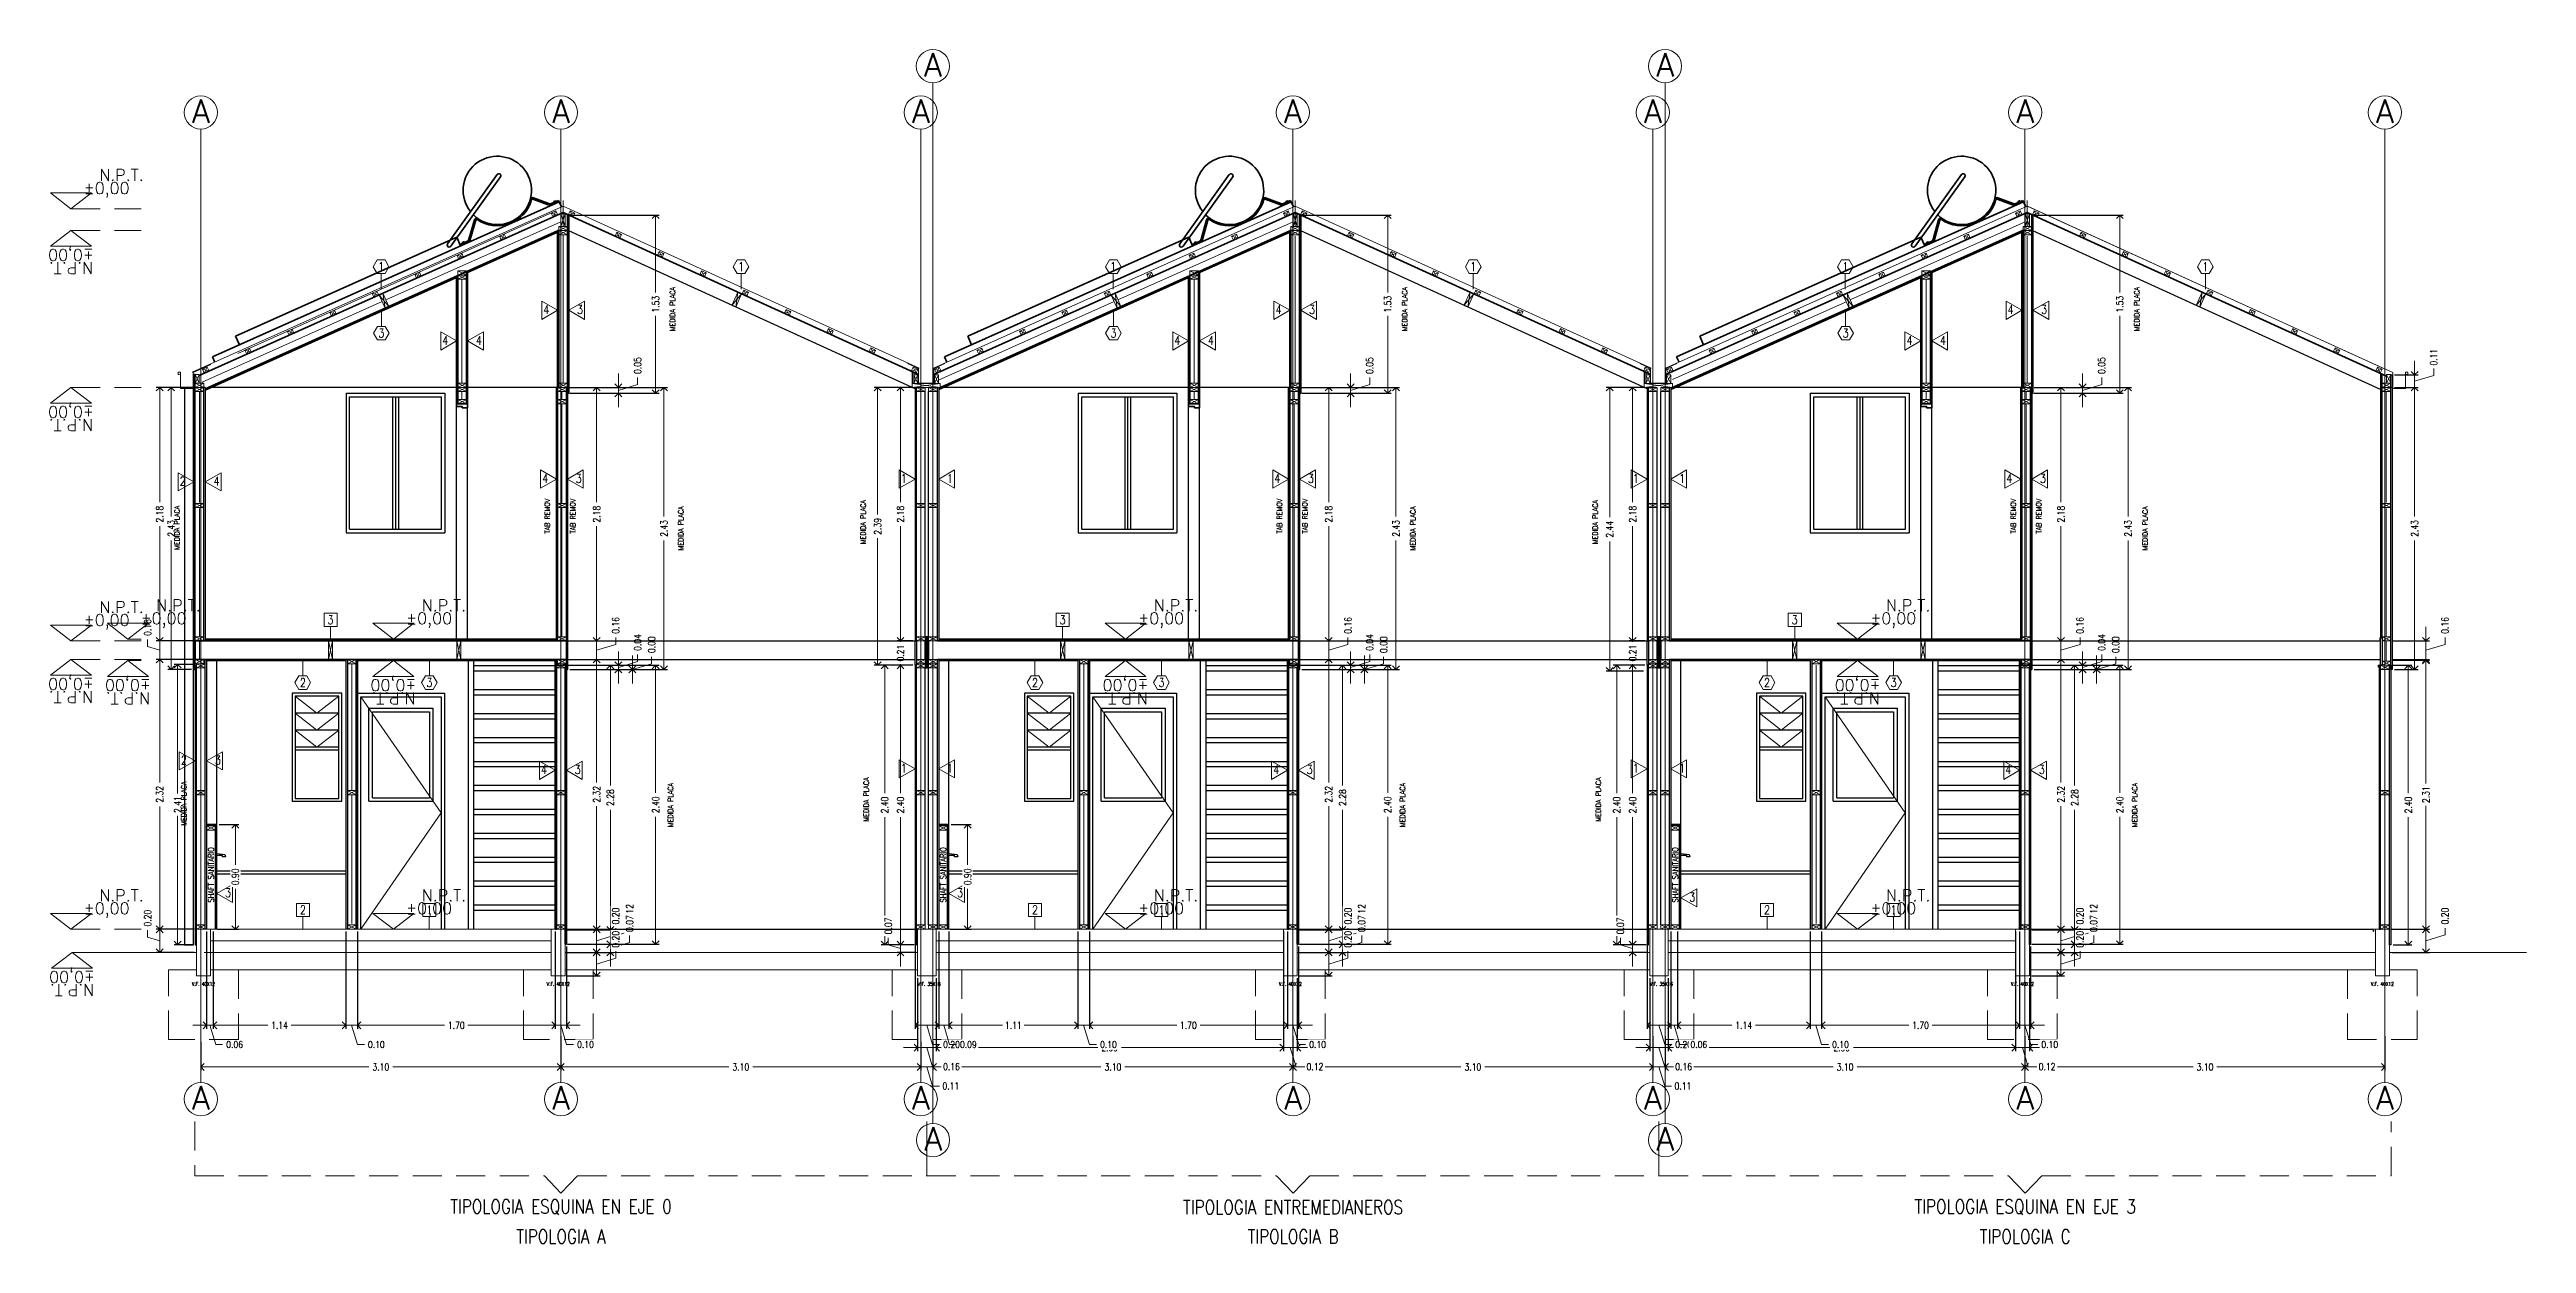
# Model space of a CAD drawing. Header units: inches. Extents: x 10.8 to 60.4, y 12.2 to 79.7.
# Drawn here: x 12.55 to 33.86, y 69.45 to 79.72 of the extents above; entities that cross this region are included whole.
import ezdxf
from ezdxf.enums import TextEntityAlignment as Align

# ---------------------------------------------------------------- set-up
doc = ezdxf.new("R2010")
doc.units = ezdxf.units.IN
doc.header["$MEASUREMENT"] = 0
doc.linetypes.add('HIDDEN', pattern=[0.375, 0.25, -0.125])
doc.layers.get('DEFPOINTS').update_dxf_attribs({"color": 210})
doc.layers.add('_AUX', color=210, linetype='Continuous', lineweight=18, plot=False)
for name, color, linetype, lineweight in [('A-ANNO-DIMS', 3, 'Continuous', 18), ('A-ANNO-SYMB', 3, 'Continuous', 18), ('A-ANNO-TEXT', 3, 'Continuous', 18), ('A-DETL-MCUT', 4, 'Continuous', 25), ('A-ELEV-IDEN', 3, 'Continuous', 18), ('A-ELEV-MBE1', 7, 'Continuous', 35), ('A-ELEV-MBE2', 4, 'Continuous', 25), ('A-SECT-MCUT', 7, 'Continuous', 35), ('A-WALL-PATT', 8, 'Continuous', 18), ('A-WALL-STUD', 3, 'Continuous', 18)]:
    doc.layers.add(name, color=color, linetype=linetype, lineweight=lineweight)
doc.styles.add('E-ROMANS', font='romans.shx', dxfattribs={"width": 0.8})
doc.dimstyles.new('E-0050_ARW_12', dxfattribs={"dimscale": 0.001, "dimtxt": 60, "dimasz": 60, "dimexe": 30, "dimexo": 20, "dimgap": 30, "dimtad": 0, "dimzin": 0, "dimdsep": 46, "dimtxsty": 'E-ROMANS', "dimblk": 'OPEN90', "dimcen": 30, "dimclrd": 256, "dimclre": 256, "dimclrt": 256, "dimadec": 0, "dimazin": 0, "dimtfac": 1, "dimtmove": 1, "dimatfit": 3, "dimldrblk": 'OPEN90', "dimfxl": 1, "dimtfill": 1, "dimtolj": 1, "dimtzin": 0, "dimlwd": -1, "dimarcsym": 0})

msp = doc.modelspace()

# ---------------------------------------------------------------- texts
at = {"layer": 'A-ANNO-TEXT', "style": 'E-ROMANS'}
for s, insert, char_height, attachment_point, rotation in [('\\pi-0.45,l0.45,t0.45;1', (15.402, 77.855), 0.075, 5, 0.0005), ('\\pi-0.45,l0.45,t0.45;1', (18.5, 77.855), 0.075, 5, 0.0005), ('\\pi-0.45,l0.45,t0.45;1', (21.701, 77.855), 0.075, 5, 0.0005), ('\\pi-0.45,l0.45,t0.45;1', (24.799, 77.855), 0.075, 5, 0.0005), ('\\pi-0.45,l0.45,t0.45;1', (28, 77.855), 0.075, 5, 0.0005), ('\\pi-0.45,l0.45,t0.45;1', (31.098, 77.855), 0.075, 5, 0.0005), ('\\pi-0.45,l0.45,t0.45;4', (16.824, 77.486), 0.075, 5, 0.0005), ('\\pi-0.45,l0.45,t0.45;4', (23.123, 77.486), 0.075, 5, 0.0005), ('\\pi-0.45,l0.45,t0.45;4', (29.422, 77.486), 0.075, 5, 0.0005), ('\\pi-0.45,l0.45,t0.45;3', (15.405, 77.283), 0.075, 5, 0.0005), ('\\pi-0.45,l0.45,t0.45;4', (15.954, 77.221), 0.075, 5, 0.0005), ('\\pi-0.45,l0.45,t0.45;4', (16.243, 77.221), 0.075, 5, 359.9995), ('\\pi-0.45,l0.45,t0.45;3', (21.704, 77.283), 0.075, 5, 0.0005), ('\\pi-0.45,l0.45,t0.45;4', (22.253, 77.221), 0.075, 5, 0.0005), ('\\pi-0.45,l0.45,t0.45;4', (22.542, 77.221), 0.075, 5, 359.9995), ('\\pi-0.45,l0.45,t0.45;3', (28.003, 77.283), 0.075, 5, 0.0005), ('\\pi-0.45,l0.45,t0.45;4', (28.552, 77.221), 0.075, 5, 0.0005), ('\\pi-0.45,l0.45,t0.45;4', (28.841, 77.221), 0.075, 5, 359.9995), ('\\pi-0.45,l0.45,t0.45;4', (13.986, 76.01), 0.075, 5, 359.9995), ('\\pi-0.45,l0.45,t0.45;4', (16.814, 76.033), 0.075, 5, 0.0005), ('\\pi-0.45,l0.45,t0.45;1', (20.297, 76.033), 0.075, 5, 359.9995), ('\\pi-0.45,l0.45,t0.45;4', (23.113, 76.033), 0.075, 5, 0.0005), ('\\pi-0.45,l0.45,t0.45;1', (26.596, 76.033), 0.075, 5, 359.9995), ('\\pi-0.45,l0.45,t0.45;4', (29.412, 76.033), 0.075, 5, 0.0005), ('TAB REMOV', (16.832, 75.709), 0.045, 5, 90), ('TAB REMOV', (23.131, 75.709), 0.045, 5, 90), ('TAB REMOV', (29.446, 75.709), 0.045, 5, 90), ('\\pi-0.45,l0.45,t0.45;3', (14.967, 74.817), 0.075, 5, 0.0005), ('\\pi-0.45,l0.45,t0.45;3', (21.266, 74.817), 0.075, 5, 0.0005), ('\\pi-0.45,l0.45,t0.45;3', (27.565, 74.817), 0.075, 5, 0.0005), ('\\pi-0.45,l0.45,t0.45;2', (14.729, 74.277), 0.075, 5, 0.0005), ('\\pi-0.45,l0.45,t0.45;3', (15.818, 74.277), 0.075, 5, 0.0005), ('\\pi-0.45,l0.45,t0.45;2', (21.028, 74.277), 0.075, 5, 0.0005), ('\\pi-0.45,l0.45,t0.45;3', (22.117, 74.277), 0.075, 5, 0.0005), ('\\pi-0.45,l0.45,t0.45;2', (27.327, 74.277), 0.075, 5, 0.0005), ('\\pi-0.45,l0.45,t0.45;3', (28.416, 74.277), 0.075, 5, 0.0005), ('\\pi-0.45,l0.45,t0.45;3', (13.998, 73.61), 0.075, 5, 359.9995), ('\\pi-0.45,l0.45,t0.45;1', (20.297, 73.541), 0.075, 5, 359.9995), ('\\pi-0.45,l0.45,t0.45;1', (26.596, 73.541), 0.075, 5, 359.9995), ('SHAFT SANITARIO', (26.512, 72.623), 0.05, 2, 90), ('\\pi-0.45,l0.45,t0.45;3', (14.085, 72.469), 0.075, 5, 359.9995), ('\\pi-0.45,l0.45,t0.45;3', (20.384, 72.469), 0.075, 5, 359.9995), ('\\pi-0.45,l0.45,t0.45;3', (26.683, 72.431), 0.075, 5, 359.9995), ('\\pi-0.45,l0.45,t0.45;2', (14.729, 72.322), 0.075, 5, 0.0005), ('\\pi-0.45,l0.45,t0.45;1', (15.817, 72.322), 0.075, 5, 0.0005), ('\\pi-0.45,l0.45,t0.45;2', (21.028, 72.322), 0.075, 5, 0.0005), ('\\pi-0.45,l0.45,t0.45;1', (22.116, 72.322), 0.075, 5, 0.0005), ('\\pi-0.45,l0.45,t0.45;2', (27.327, 72.322), 0.075, 5, 0.0005), ('\\pi-0.45,l0.45,t0.45;1', (28.415, 72.322), 0.075, 5, 0.0005)]:
    msp.add_mtext(s, dxfattribs=dict(at, insert=insert, char_height=char_height, attachment_point=attachment_point, rotation=rotation))
at = {"layer": 'A-ANNO-TEXT', "attachment_point": 5, "style": 'E-ROMANS'}
for s, insert, char_height in [('\\pi-0.09,l0.09,t0.09;V.F. 40X12', (16.926, 71.685), 0.03), ('\\pi-0.09,l0.09,t0.09;V.F. 35X16', (20.118, 71.685), 0.03), ('\\pi-0.09,l0.09,t0.09;V.F. 40X12', (23.225, 71.685), 0.03), ('\\pi-0.09,l0.09,t0.09;V.F. 35X16', (26.417, 71.685), 0.03), ('\\pi-0.09,l0.09,t0.09;V.F. 40X12', (29.524, 71.685), 0.03), ('\\pi-0.09,l0.09,t0.09;V.F. 40X12', (32.621, 71.685), 0.03), ('\\pi-0.36,l0.36,t0.36;TIPOLOGIA ESQUINA EN EJE 0', (16.95, 69.765), 0.12), ('\\pi-0.36,l0.36,t0.36;TIPOLOGIA ENTREMEDIANEROS', (23.249, 69.765), 0.12), ('\\pi-0.36,l0.36,t0.36;TIPOLOGIA ESQUINA EN EJE 3', (29.548, 69.765), 0.12), ('\\pi-0.36,l0.36,t0.36;TIPOLOGIA A', (16.95, 69.513), 0.12), ('\\pi-0.36,l0.36,t0.36;TIPOLOGIA B', (23.249, 69.513), 0.12), ('\\pi-0.36,l0.36,t0.36;TIPOLOGIA C', (29.548, 69.513), 0.12)]:
    msp.add_mtext(s, dxfattribs=dict(at, insert=insert, char_height=char_height))
at = {"layer": 'A-ANNO-TEXT', "style": 'E-ROMANS'}
for p in [(20.15, 79.591), (26.449, 79.591), (13.851, 79.192), (16.95, 79.192), (20.045, 79.192), (23.247, 79.192), (26.344, 79.192), (29.548, 79.192), (32.643, 79.192), (13.852, 70.705), (16.95, 70.705), (23.249, 70.705), (29.548, 70.705), (32.643, 70.705), (20.151, 70.353), (26.45, 70.353)]:
    msp.add_attdef('A', text='0.00', height=0.2, dxfattribs=at).set_placement(p, align=Align.MIDDLE_CENTER)
for tag, text, p in [('N.P.T.', 'N.', (13.169, 78.563)), ('%%P0,00', '0.00', (13.041, 78.451)), ('%%P0,00', '0.00', (13.041, 74.735)), ('%%P0,00', '0.00', (15.815, 74.75)), ('N.P.T.', 'N.', (15.943, 74.861)), ('%%P0,00', '0.00', (22.114, 74.75)), ('N.P.T.', 'N.', (22.242, 74.861)), ('%%P0,00', '0.00', (28.413, 74.75)), ('N.P.T.', 'N.', (28.541, 74.861)), ('N.P.T.', 'N.', (15.943, 72.366)), ('N.P.T.', 'N.', (22.242, 72.366)), ('N.P.T.', 'N.', (28.541, 72.366)), ('%%P0,00', '0.00', (13.041, 72.255))]:
    msp.add_attdef(tag, text=text, height=0.1, dxfattribs=at).set_placement(p, align=Align.BOTTOM_CENTER)
for tag, text, p in [('%%P0,00', '0.00', (12.734, 78.035)), ('N.P.T.', 'N.', (12.734, 77.923)), ('%%P0,00', '0.00', (12.734, 76.685)), ('N.P.T.', 'N.', (12.734, 76.573)), ('%%P0,00', '0.00', (12.734, 74.345)), ('N.P.T.', 'N.', (12.734, 74.233)), ('%%P0,00', '0.00', (15.508, 74.335)), ('N.P.T.', 'N.', (15.508, 74.223)), ('%%P0,00', '0.00', (21.807, 74.335)), ('N.P.T.', 'N.', (21.807, 74.223)), ('%%P0,00', '0.00', (28.106, 74.335)), ('N.P.T.', 'N.', (28.106, 74.223)), ('%%P0,00', '0.00', (12.743, 71.825)), ('N.P.T.', 'N.', (12.743, 71.713))]:
    msp.add_attdef(tag, text=text, height=0.1, rotation=180, dxfattribs=at).set_placement(p, align=Align.BOTTOM_CENTER)

# ---------------------------------------------------------------- blocks, each defined once
blk = doc.blocks.new('_Open90')
at = {"color": 0, "linetype": 'ByBlock', "lineweight": -2}
for p, q in [((0, 0), (-1, 0)), ((-0.5, 0.5), (0, 0)), ((0, 0), (-0.5, -0.5))]:
    blk.add_line(p, q, dxfattribs=at)
blk = doc.blocks.new('*D1605')
at = {"layer": 'A-ANNO-DIMS', "transparency": 16777216}
for p, q in [((23.674, 72.209), (23.674, 72.269)), ((23.674, 72.149), (23.674, 72.026)), ((23.674, 72.149), (23.674, 72.026)), ((23.674, 72.088), (23.839, 72.137)), ((23.839, 72.137), (23.839, 72.197)), ((23.674, 71.966), (23.674, 71.906))]:
    blk.add_line(p, q, dxfattribs=at)
at = {"layer": 'A-ANNO-DIMS', "lineweight": -2, "transparency": 16777216}
for p, q in [((23.305, 72.149), (23.704, 72.149)), ((23.305, 72.026), (23.704, 72.026))]:
    blk.add_line(p, q, dxfattribs=at)
at = {"layer": 'DEFPOINTS', "color": 0, "transparency": 16777216}
for p in [(23.285, 72.149), (23.285, 72.026), (23.674, 72.026)]:
    blk.add_point(p, dxfattribs=at)
at = {"layer": 'A-ANNO-DIMS', "transparency": 16777216, "xscale": 0.06, "yscale": 0.06, "zscale": 0.06, "rotation": 90}
blk.add_blockref('_Open90', (23.674, 72.026), dxfattribs=at)
at = {"layer": 'A-ANNO-DIMS', "transparency": 16777216, "insert": (23.839, 72.3), "char_height": 0.06, "attachment_point": 5, "rotation": 90, "style": 'E-ROMANS', "bg_fill": 3, "box_fill_scale": 1.25, "bg_fill_color": 256, "bg_fill_true_color": 13158600, "bg_fill_transparency": 0}
blk.add_mtext('\\A1;0.12', dxfattribs=at)
at = {"layer": 'A-ANNO-DIMS', "transparency": 16777216, "xscale": 0.06, "yscale": 0.06, "zscale": 0.06, "rotation": 270}
blk.add_blockref('_Open90', (23.674, 72.149), dxfattribs=at)
blk = doc.blocks.new('*D1580')
at = {"layer": 'A-ANNO-DIMS', "lineweight": -2, "transparency": 16777216}
for p, q in [((23.315, 74.476), (23.586, 74.476)), ((23.305, 72.156), (23.586, 72.156))]:
    blk.add_line(p, q, dxfattribs=at)
at = {"layer": 'A-ANNO-DIMS', "transparency": 16777216}
for p, q in [((23.556, 74.416), (23.556, 73.419)), ((23.556, 72.216), (23.556, 73.213))]:
    blk.add_line(p, q, dxfattribs=at)
at = {"layer": 'DEFPOINTS', "color": 0, "transparency": 16777216}
for p in [(23.295, 74.476), (23.285, 72.156), (23.556, 72.156)]:
    blk.add_point(p, dxfattribs=at)
at = {"layer": 'A-ANNO-DIMS', "transparency": 16777216, "xscale": 0.06, "yscale": 0.06, "zscale": 0.06}
for p, rotation in [((23.556, 74.476), 90), ((23.556, 72.156), 270)]:
    blk.add_blockref('_Open90', p, dxfattribs=dict(at, rotation=rotation))
at = {"layer": 'A-ANNO-DIMS', "transparency": 16777216, "insert": (23.556, 73.316), "char_height": 0.06, "attachment_point": 5, "rotation": 90, "style": 'E-ROMANS', "bg_fill": 3, "box_fill_scale": 1.25, "bg_fill_color": 256, "bg_fill_true_color": 13158600, "bg_fill_transparency": 0}
blk.add_mtext('\\A1;2.32', dxfattribs=at)
blk = doc.blocks.new('*D1581')
at = {"layer": 'A-ANNO-DIMS', "lineweight": -2, "transparency": 16777216}
for p, q in [((23.315, 74.636), (23.586, 74.636)), ((23.315, 74.476), (23.586, 74.476))]:
    blk.add_line(p, q, dxfattribs=at)
at = {"layer": 'A-ANNO-DIMS', "transparency": 16777216}
for p, q in [((23.556, 74.696), (23.556, 74.756)), ((23.556, 74.476), (23.556, 74.636)), ((23.556, 74.476), (23.556, 74.636)), ((23.556, 74.556), (23.721, 74.606)), ((23.721, 74.606), (23.721, 74.666)), ((23.556, 74.416), (23.556, 74.356))]:
    blk.add_line(p, q, dxfattribs=at)
at = {"layer": 'DEFPOINTS', "color": 0, "transparency": 16777216}
for p in [(23.295, 74.636), (23.556, 74.636), (23.295, 74.476)]:
    blk.add_point(p, dxfattribs=at)
at = {"layer": 'A-ANNO-DIMS', "transparency": 16777216, "xscale": 0.06, "yscale": 0.06, "zscale": 0.06, "rotation": 90}
blk.add_blockref('_Open90', (23.556, 74.476), dxfattribs=at)
at = {"layer": 'A-ANNO-DIMS', "transparency": 16777216, "insert": (23.721, 74.769), "char_height": 0.06, "attachment_point": 5, "rotation": 90, "style": 'E-ROMANS', "bg_fill": 3, "box_fill_scale": 1.25, "bg_fill_color": 256, "bg_fill_true_color": 13158600, "bg_fill_transparency": 0}
blk.add_mtext('\\A1;0.16', dxfattribs=at)
at = {"layer": 'A-ANNO-DIMS', "transparency": 16777216, "xscale": 0.06, "yscale": 0.06, "zscale": 0.06, "rotation": 270}
blk.add_blockref('_Open90', (23.556, 74.636), dxfattribs=at)
blk = doc.blocks.new('*D1582')
at = {"layer": 'A-ANNO-DIMS', "lineweight": -2, "transparency": 16777216}
for p, q in [((23.325, 76.816), (23.586, 76.816)), ((23.315, 74.636), (23.586, 74.636))]:
    blk.add_line(p, q, dxfattribs=at)
at = {"layer": 'A-ANNO-DIMS', "transparency": 16777216}
for p, q in [((23.556, 76.756), (23.556, 75.829)), ((23.556, 74.696), (23.556, 75.623))]:
    blk.add_line(p, q, dxfattribs=at)
at = {"layer": 'DEFPOINTS', "color": 0, "transparency": 16777216}
for p in [(23.305, 76.816), (23.556, 76.816), (23.295, 74.636)]:
    blk.add_point(p, dxfattribs=at)
at = {"layer": 'A-ANNO-DIMS', "transparency": 16777216, "xscale": 0.06, "yscale": 0.06, "zscale": 0.06}
for p, rotation in [((23.556, 76.816), 90), ((23.556, 74.636), 270)]:
    blk.add_blockref('_Open90', p, dxfattribs=dict(at, rotation=rotation))
at = {"layer": 'A-ANNO-DIMS', "transparency": 16777216, "insert": (23.556, 75.726), "char_height": 0.06, "attachment_point": 5, "rotation": 90, "style": 'E-ROMANS', "bg_fill": 3, "box_fill_scale": 1.25, "bg_fill_color": 256, "bg_fill_true_color": 13158600, "bg_fill_transparency": 0}
blk.add_mtext('\\A1;2.18', dxfattribs=at)
blk = doc.blocks.new('*D1647')
at = {"layer": 'A-ANNO-DIMS', "lineweight": -2, "transparency": 16777216}
for p, q in [((23.325, 78.299), (24.093, 78.299)), ((23.335, 76.766), (24.093, 76.766))]:
    blk.add_line(p, q, dxfattribs=at)
at = {"layer": 'A-ANNO-DIMS', "transparency": 16777216}
for p, q in [((24.063, 78.239), (24.063, 77.632)), ((24.063, 76.826), (24.063, 77.433))]:
    blk.add_line(p, q, dxfattribs=at)
at = {"layer": 'DEFPOINTS', "color": 0, "transparency": 16777216}
for p in [(23.305, 78.299), (24.063, 78.299), (23.315, 76.766)]:
    blk.add_point(p, dxfattribs=at)
at = {"layer": 'A-ANNO-DIMS', "transparency": 16777216, "xscale": 0.06, "yscale": 0.06, "zscale": 0.06}
for p, rotation in [((24.063, 78.299), 90), ((24.063, 76.766), 270)]:
    blk.add_blockref('_Open90', p, dxfattribs=dict(at, rotation=rotation))
at = {"layer": 'A-ANNO-DIMS', "transparency": 16777216, "insert": (24.063, 77.532), "char_height": 0.06, "attachment_point": 5, "rotation": 90, "style": 'E-ROMANS', "bg_fill": 3, "box_fill_scale": 1.25, "bg_fill_color": 256, "bg_fill_true_color": 13158600, "bg_fill_transparency": 0}
blk.add_mtext('\\A1;1.53', dxfattribs=at)
blk = doc.blocks.new('*D1583')
at = {"layer": 'A-ANNO-DIMS', "lineweight": -2, "transparency": 16777216}
for p, q in [((13.851, 71.186), (13.851, 70.941)), ((16.948, 71.236), (16.948, 70.941))]:
    blk.add_line(p, q, dxfattribs=at)
at = {"layer": 'A-ANNO-DIMS', "transparency": 16777216}
for p, q in [((13.911, 70.971), (15.297, 70.971)), ((16.888, 70.971), (15.503, 70.971))]:
    blk.add_line(p, q, dxfattribs=at)
at = {"layer": 'DEFPOINTS', "color": 0, "transparency": 16777216}
for p in [(13.851, 71.206), (16.948, 71.256), (16.948, 70.971)]:
    blk.add_point(p, dxfattribs=at)
at = {"layer": 'A-ANNO-DIMS', "transparency": 16777216, "xscale": 0.06, "yscale": 0.06, "zscale": 0.06, "rotation": 180}
blk.add_blockref('_Open90', (13.851, 70.971), dxfattribs=at)
at = {"layer": 'A-ANNO-DIMS', "transparency": 16777216, "xscale": 0.06, "yscale": 0.06, "zscale": 0.06}
blk.add_blockref('_Open90', (16.948, 70.971), dxfattribs=at)
at = {"layer": 'A-ANNO-DIMS', "transparency": 16777216, "insert": (15.4, 70.971), "char_height": 0.06, "attachment_point": 5, "style": 'E-ROMANS', "bg_fill": 3, "box_fill_scale": 1.25, "bg_fill_color": 256, "bg_fill_true_color": 13158600, "bg_fill_transparency": 0}
blk.add_mtext('\\A1;3.10', dxfattribs=at)
blk = doc.blocks.new('*D1648')
at = {"layer": 'A-ANNO-DIMS', "lineweight": -2, "transparency": 16777216}
for p, q in [((16.948, 71.236), (16.948, 70.941)), ((20.045, 71.186), (20.045, 70.941))]:
    blk.add_line(p, q, dxfattribs=at)
at = {"layer": 'A-ANNO-DIMS', "transparency": 16777216}
for p, q in [((17.008, 70.971), (18.394, 70.971)), ((19.985, 70.971), (18.6, 70.971))]:
    blk.add_line(p, q, dxfattribs=at)
at = {"layer": 'DEFPOINTS', "color": 0, "transparency": 16777216}
for p in [(16.948, 71.256), (20.045, 71.206), (20.045, 70.971)]:
    blk.add_point(p, dxfattribs=at)
at = {"layer": 'A-ANNO-DIMS', "transparency": 16777216, "xscale": 0.06, "yscale": 0.06, "zscale": 0.06, "rotation": 180}
blk.add_blockref('_Open90', (16.948, 70.971), dxfattribs=at)
at = {"layer": 'A-ANNO-DIMS', "transparency": 16777216, "xscale": 0.06, "yscale": 0.06, "zscale": 0.06}
blk.add_blockref('_Open90', (20.045, 70.971), dxfattribs=at)
at = {"layer": 'A-ANNO-DIMS', "transparency": 16777216, "insert": (18.497, 70.971), "char_height": 0.06, "attachment_point": 5, "style": 'E-ROMANS', "bg_fill": 3, "box_fill_scale": 1.25, "bg_fill_color": 256, "bg_fill_true_color": 13158600, "bg_fill_transparency": 0}
blk.add_mtext('\\A1;3.10', dxfattribs=at)
blk = doc.blocks.new('*D1649')
at = {"layer": 'A-ANNO-DIMS', "lineweight": -2, "transparency": 16777216}
for p, q in [((20.045, 71.186), (20.045, 70.941)), ((20.15, 71.186), (20.15, 70.941))]:
    blk.add_line(p, q, dxfattribs=at)
at = {"layer": 'A-ANNO-DIMS', "transparency": 16777216}
for p, q in [((19.985, 70.971), (19.925, 70.971)), ((20.045, 70.971), (20.15, 70.971)), ((20.045, 70.971), (20.15, 70.971)), ((20.098, 70.971), (20.147, 70.806)), ((20.21, 70.971), (20.27, 70.971)), ((20.147, 70.806), (20.207, 70.806))]:
    blk.add_line(p, q, dxfattribs=at)
at = {"layer": 'DEFPOINTS', "color": 0, "transparency": 16777216}
for p in [(20.045, 71.206), (20.15, 71.206), (20.15, 70.971)]:
    blk.add_point(p, dxfattribs=at)
at = {"layer": 'A-ANNO-DIMS', "transparency": 16777216, "xscale": 0.06, "yscale": 0.06, "zscale": 0.06}
blk.add_blockref('_Open90', (20.045, 70.971), dxfattribs=at)
at = {"layer": 'A-ANNO-DIMS', "transparency": 16777216, "insert": (20.304, 70.806), "char_height": 0.06, "attachment_point": 5, "style": 'E-ROMANS', "bg_fill": 3, "box_fill_scale": 1.25, "bg_fill_color": 256, "bg_fill_true_color": 13158600, "bg_fill_transparency": 0}
blk.add_mtext('\\A1;0.11', dxfattribs=at)
at = {"layer": 'A-ANNO-DIMS', "transparency": 16777216, "xscale": 0.06, "yscale": 0.06, "zscale": 0.06, "rotation": 180}
blk.add_blockref('_Open90', (20.15, 70.971), dxfattribs=at)
blk = doc.blocks.new('*D1650')
at = {"layer": 'A-ANNO-DIMS', "lineweight": -2, "transparency": 16777216}
for p, q in [((20.15, 71.186), (20.15, 70.941)), ((23.247, 71.236), (23.247, 70.941))]:
    blk.add_line(p, q, dxfattribs=at)
at = {"layer": 'A-ANNO-DIMS', "transparency": 16777216}
for p, q in [((20.21, 70.971), (21.596, 70.971)), ((23.187, 70.971), (21.802, 70.971))]:
    blk.add_line(p, q, dxfattribs=at)
at = {"layer": 'DEFPOINTS', "color": 0, "transparency": 16777216}
for p in [(20.15, 71.206), (23.247, 71.256), (23.247, 70.971)]:
    blk.add_point(p, dxfattribs=at)
at = {"layer": 'A-ANNO-DIMS', "transparency": 16777216, "xscale": 0.06, "yscale": 0.06, "zscale": 0.06, "rotation": 180}
blk.add_blockref('_Open90', (20.15, 70.971), dxfattribs=at)
at = {"layer": 'A-ANNO-DIMS', "transparency": 16777216, "xscale": 0.06, "yscale": 0.06, "zscale": 0.06}
blk.add_blockref('_Open90', (23.247, 70.971), dxfattribs=at)
at = {"layer": 'A-ANNO-DIMS', "transparency": 16777216, "insert": (21.699, 70.971), "char_height": 0.06, "attachment_point": 5, "style": 'E-ROMANS', "bg_fill": 3, "box_fill_scale": 1.25, "bg_fill_color": 256, "bg_fill_true_color": 13158600, "bg_fill_transparency": 0}
blk.add_mtext('\\A1;3.10', dxfattribs=at)
blk = doc.blocks.new('*D1584')
at = {"layer": 'A-ANNO-DIMS', "lineweight": -2, "transparency": 16777216}
for p, q in [((23.247, 71.236), (23.247, 70.941)), ((26.344, 71.236), (26.344, 70.941))]:
    blk.add_line(p, q, dxfattribs=at)
at = {"layer": 'A-ANNO-DIMS', "transparency": 16777216}
for p, q in [((23.307, 70.971), (24.693, 70.971)), ((26.284, 70.971), (24.899, 70.971))]:
    blk.add_line(p, q, dxfattribs=at)
at = {"layer": 'DEFPOINTS', "color": 0, "transparency": 16777216}
for p in [(23.247, 71.256), (26.344, 71.256), (26.344, 70.971)]:
    blk.add_point(p, dxfattribs=at)
at = {"layer": 'A-ANNO-DIMS', "transparency": 16777216, "xscale": 0.06, "yscale": 0.06, "zscale": 0.06, "rotation": 180}
blk.add_blockref('_Open90', (23.247, 70.971), dxfattribs=at)
at = {"layer": 'A-ANNO-DIMS', "transparency": 16777216, "xscale": 0.06, "yscale": 0.06, "zscale": 0.06}
blk.add_blockref('_Open90', (26.344, 70.971), dxfattribs=at)
at = {"layer": 'A-ANNO-DIMS', "transparency": 16777216, "insert": (24.796, 70.971), "char_height": 0.06, "attachment_point": 5, "style": 'E-ROMANS', "bg_fill": 3, "box_fill_scale": 1.25, "bg_fill_color": 256, "bg_fill_true_color": 13158600, "bg_fill_transparency": 0}
blk.add_mtext('\\A1;3.10', dxfattribs=at)
blk = doc.blocks.new('*D1585')
at = {"layer": 'A-ANNO-DIMS', "lineweight": -2, "transparency": 16777216}
for p, q in [((26.344, 71.236), (26.344, 70.941)), ((26.45, 71.236), (26.45, 70.941))]:
    blk.add_line(p, q, dxfattribs=at)
at = {"layer": 'A-ANNO-DIMS', "transparency": 16777216}
for p, q in [((26.284, 70.971), (26.224, 70.971)), ((26.344, 70.971), (26.45, 70.971)), ((26.344, 70.971), (26.45, 70.971)), ((26.397, 70.971), (26.446, 70.806)), ((26.51, 70.971), (26.57, 70.971)), ((26.446, 70.806), (26.506, 70.806))]:
    blk.add_line(p, q, dxfattribs=at)
at = {"layer": 'DEFPOINTS', "color": 0, "transparency": 16777216}
for p in [(26.344, 71.256), (26.45, 71.256), (26.45, 70.971)]:
    blk.add_point(p, dxfattribs=at)
at = {"layer": 'A-ANNO-DIMS', "transparency": 16777216, "xscale": 0.06, "yscale": 0.06, "zscale": 0.06}
blk.add_blockref('_Open90', (26.344, 70.971), dxfattribs=at)
at = {"layer": 'A-ANNO-DIMS', "transparency": 16777216, "insert": (26.603, 70.806), "char_height": 0.06, "attachment_point": 5, "style": 'E-ROMANS', "bg_fill": 3, "box_fill_scale": 1.25, "bg_fill_color": 256, "bg_fill_true_color": 13158600, "bg_fill_transparency": 0}
blk.add_mtext('\\A1;0.11', dxfattribs=at)
at = {"layer": 'A-ANNO-DIMS', "transparency": 16777216, "xscale": 0.06, "yscale": 0.06, "zscale": 0.06, "rotation": 180}
blk.add_blockref('_Open90', (26.45, 70.971), dxfattribs=at)
blk = doc.blocks.new('*D1586')
at = {"layer": 'A-ANNO-DIMS', "lineweight": -2, "transparency": 16777216}
for p, q in [((26.45, 71.236), (26.45, 70.941)), ((29.546, 71.236), (29.546, 70.941))]:
    blk.add_line(p, q, dxfattribs=at)
at = {"layer": 'A-ANNO-DIMS', "transparency": 16777216}
for p, q in [((26.51, 70.971), (27.895, 70.971)), ((29.486, 70.971), (28.101, 70.971))]:
    blk.add_line(p, q, dxfattribs=at)
at = {"layer": 'DEFPOINTS', "color": 0, "transparency": 16777216}
for p in [(26.45, 71.256), (29.546, 71.256), (29.546, 70.971)]:
    blk.add_point(p, dxfattribs=at)
at = {"layer": 'A-ANNO-DIMS', "transparency": 16777216, "xscale": 0.06, "yscale": 0.06, "zscale": 0.06, "rotation": 180}
blk.add_blockref('_Open90', (26.45, 70.971), dxfattribs=at)
at = {"layer": 'A-ANNO-DIMS', "transparency": 16777216, "xscale": 0.06, "yscale": 0.06, "zscale": 0.06}
blk.add_blockref('_Open90', (29.546, 70.971), dxfattribs=at)
at = {"layer": 'A-ANNO-DIMS', "transparency": 16777216, "insert": (27.998, 70.971), "char_height": 0.06, "attachment_point": 5, "style": 'E-ROMANS', "bg_fill": 3, "box_fill_scale": 1.25, "bg_fill_color": 256, "bg_fill_true_color": 13158600, "bg_fill_transparency": 0}
blk.add_mtext('\\A1;3.10', dxfattribs=at)
blk = doc.blocks.new('*D1587')
at = {"layer": 'A-ANNO-DIMS', "lineweight": -2, "transparency": 16777216}
for p, q in [((29.546, 71.236), (29.546, 70.941)), ((32.643, 71.236), (32.643, 70.941))]:
    blk.add_line(p, q, dxfattribs=at)
at = {"layer": 'A-ANNO-DIMS', "transparency": 16777216}
for p, q in [((29.606, 70.971), (30.992, 70.971)), ((32.583, 70.971), (31.198, 70.971))]:
    blk.add_line(p, q, dxfattribs=at)
at = {"layer": 'DEFPOINTS', "color": 0, "transparency": 16777216}
for p in [(29.546, 71.256), (32.643, 71.256), (32.643, 70.971)]:
    blk.add_point(p, dxfattribs=at)
at = {"layer": 'A-ANNO-DIMS', "transparency": 16777216, "xscale": 0.06, "yscale": 0.06, "zscale": 0.06, "rotation": 180}
blk.add_blockref('_Open90', (29.546, 70.971), dxfattribs=at)
at = {"layer": 'A-ANNO-DIMS', "transparency": 16777216, "xscale": 0.06, "yscale": 0.06, "zscale": 0.06}
blk.add_blockref('_Open90', (32.643, 70.971), dxfattribs=at)
at = {"layer": 'A-ANNO-DIMS', "transparency": 16777216, "insert": (31.095, 70.971), "char_height": 0.06, "attachment_point": 5, "style": 'E-ROMANS', "bg_fill": 3, "box_fill_scale": 1.25, "bg_fill_color": 256, "bg_fill_true_color": 13158600, "bg_fill_transparency": 0}
blk.add_mtext('\\A1;3.10', dxfattribs=at)
blk = doc.blocks.new('*D1588')
at = {"layer": 'A-ANNO-DIMS', "transparency": 16777216}
for p, q in [((13.393, 72.088), (13.393, 72.148)), ((13.498, 72.056), (13.393, 72.088)), ((13.498, 72.016), (13.498, 72.096))]:
    blk.add_line(p, q, dxfattribs=at)
at = {"layer": 'A-ANNO-DIMS', "lineweight": -2, "transparency": 16777216}
for p, q in [((13.794, 72.156), (13.468, 72.156)), ((13.794, 71.956), (13.468, 71.956))]:
    blk.add_line(p, q, dxfattribs=at)
at = {"layer": 'DEFPOINTS', "color": 0, "transparency": 16777216}
for p in [(13.814, 72.156), (13.814, 71.956)]:
    blk.add_point(p, dxfattribs=at)
at = {"layer": 'A-ANNO-DIMS', "transparency": 16777216, "xscale": 0.06, "yscale": 0.06, "zscale": 0.06, "rotation": 270}
blk.add_blockref('_Open90', (13.498, 71.956), dxfattribs=at)
at = {"layer": 'A-ANNO-DIMS', "transparency": 16777216, "insert": (13.393, 72.251), "char_height": 0.06, "attachment_point": 5, "rotation": 90, "style": 'E-ROMANS', "bg_fill": 3, "box_fill_scale": 1.25, "bg_fill_color": 256, "bg_fill_true_color": 13158600, "bg_fill_transparency": 0}
blk.add_mtext('\\A1;0.20', dxfattribs=at)
at = {"layer": 'DEFPOINTS', "color": 0, "transparency": 16777216}
blk.add_point((13.498, 72.156), dxfattribs=at)
at = {"layer": 'A-ANNO-DIMS', "transparency": 16777216, "xscale": 0.06, "yscale": 0.06, "zscale": 0.06, "rotation": 90}
blk.add_blockref('_Open90', (13.498, 72.156), dxfattribs=at)
blk = doc.blocks.new('*D1589')
at = {"layer": 'A-ANNO-DIMS', "transparency": 16777216}
for p, q in [((13.393, 74.588), (13.393, 74.648)), ((13.498, 74.696), (13.498, 74.756)), ((13.498, 74.556), (13.393, 74.588)), ((13.498, 74.416), (13.498, 74.356))]:
    blk.add_line(p, q, dxfattribs=at)
at = {"layer": 'A-ANNO-DIMS', "lineweight": -2, "transparency": 16777216}
for p, q in [((13.794, 74.636), (13.468, 74.636)), ((13.794, 74.476), (13.468, 74.476))]:
    blk.add_line(p, q, dxfattribs=at)
at = {"layer": 'DEFPOINTS', "color": 0, "transparency": 16777216}
for p in [(13.814, 74.636), (13.814, 74.476)]:
    blk.add_point(p, dxfattribs=at)
at = {"layer": 'A-ANNO-DIMS', "transparency": 16777216, "xscale": 0.06, "yscale": 0.06, "zscale": 0.06, "rotation": 90}
blk.add_blockref('_Open90', (13.498, 74.476), dxfattribs=at)
at = {"layer": 'A-ANNO-DIMS', "transparency": 16777216, "insert": (13.393, 74.751), "char_height": 0.06, "attachment_point": 5, "rotation": 90, "style": 'E-ROMANS', "bg_fill": 3, "box_fill_scale": 1.25, "bg_fill_color": 256, "bg_fill_true_color": 13158600, "bg_fill_transparency": 0}
blk.add_mtext('\\A1;0.16', dxfattribs=at)
at = {"layer": 'A-ANNO-DIMS', "transparency": 16777216}
blk.add_line((13.498, 74.476), (13.498, 74.636), dxfattribs=at)
blk.add_line((13.498, 74.476), (13.498, 74.636), dxfattribs=at)
at = {"layer": 'DEFPOINTS', "color": 0, "transparency": 16777216}
blk.add_point((13.498, 74.636), dxfattribs=at)
at = {"layer": 'A-ANNO-DIMS', "transparency": 16777216, "xscale": 0.06, "yscale": 0.06, "zscale": 0.06, "rotation": 270}
blk.add_blockref('_Open90', (13.498, 74.636), dxfattribs=at)
blk = doc.blocks.new('*D1590')
at = {"layer": 'A-ANNO-DIMS', "lineweight": -2, "transparency": 16777216}
for p, q in [((23.523, 74.426), (23.704, 74.426)), ((23.305, 72.149), (23.704, 72.149))]:
    blk.add_line(p, q, dxfattribs=at)
at = {"layer": 'A-ANNO-DIMS', "transparency": 16777216}
for p, q in [((23.674, 74.366), (23.674, 73.391)), ((23.674, 72.209), (23.674, 73.184))]:
    blk.add_line(p, q, dxfattribs=at)
at = {"layer": 'DEFPOINTS', "color": 0, "transparency": 16777216}
for p in [(23.503, 74.426), (23.674, 74.426), (23.285, 72.149)]:
    blk.add_point(p, dxfattribs=at)
at = {"layer": 'A-ANNO-DIMS', "transparency": 16777216, "xscale": 0.06, "yscale": 0.06, "zscale": 0.06}
for p, rotation in [((23.674, 74.426), 90), ((23.674, 72.149), 270)]:
    blk.add_blockref('_Open90', p, dxfattribs=dict(at, rotation=rotation))
at = {"layer": 'A-ANNO-DIMS', "transparency": 16777216, "insert": (23.674, 73.288), "char_height": 0.06, "attachment_point": 5, "rotation": 90, "style": 'E-ROMANS', "bg_fill": 3, "box_fill_scale": 1.25, "bg_fill_color": 256, "bg_fill_true_color": 13158600, "bg_fill_transparency": 0}
blk.add_mtext('\\A1;2.28', dxfattribs=at)
blk = doc.blocks.new('*D1651')
at = {"layer": 'A-ANNO-DIMS', "lineweight": -2, "transparency": 16777216}
blk.add_line((23.325, 74.39), (23.893, 74.39), dxfattribs=at)
blk.add_line((23.325, 74.39), (23.893, 74.39), dxfattribs=at)
at = {"layer": 'A-ANNO-DIMS', "transparency": 16777216}
for p, q in [((23.863, 74.45), (23.863, 74.51)), ((23.863, 74.39), (24.028, 74.44)), ((24.028, 74.44), (24.028, 74.5)), ((23.863, 74.33), (23.863, 74.27))]:
    blk.add_line(p, q, dxfattribs=at)
at = {"layer": 'DEFPOINTS', "color": 0, "transparency": 16777216}
for p in [(23.305, 74.39), (23.305, 74.39), (23.863, 74.39)]:
    blk.add_point(p, dxfattribs=at)
at = {"layer": 'A-ANNO-DIMS', "transparency": 16777216, "xscale": 0.06, "yscale": 0.06, "zscale": 0.06, "rotation": 90}
blk.add_blockref('_Open90', (23.863, 74.39), dxfattribs=at)
at = {"layer": 'A-ANNO-DIMS', "transparency": 16777216, "insert": (24.028, 74.603), "char_height": 0.06, "attachment_point": 5, "rotation": 90, "style": 'E-ROMANS', "bg_fill": 3, "box_fill_scale": 1.25, "bg_fill_color": 256, "bg_fill_true_color": 13158600, "bg_fill_transparency": 0}
blk.add_mtext('\\A1;0.00', dxfattribs=at)
at = {"layer": 'A-ANNO-DIMS', "transparency": 16777216, "xscale": 0.06, "yscale": 0.06, "zscale": 0.06, "rotation": 270}
blk.add_blockref('_Open90', (23.863, 74.39), dxfattribs=at)
blk = doc.blocks.new('*D1591')
at = {"layer": 'A-ANNO-DIMS', "lineweight": -2, "transparency": 16777216}
for p, q in [((23.325, 74.426), (23.773, 74.426)), ((23.325, 74.39), (23.773, 74.39))]:
    blk.add_line(p, q, dxfattribs=at)
at = {"layer": 'A-ANNO-DIMS', "transparency": 16777216}
for p, q in [((23.743, 74.486), (23.743, 74.546)), ((23.743, 74.408), (23.908, 74.458)), ((23.743, 74.39), (23.743, 74.426)), ((23.743, 74.39), (23.743, 74.426)), ((23.908, 74.458), (23.908, 74.518)), ((23.743, 74.33), (23.743, 74.27))]:
    blk.add_line(p, q, dxfattribs=at)
at = {"layer": 'DEFPOINTS', "color": 0, "transparency": 16777216}
for p in [(23.305, 74.426), (23.305, 74.39), (23.743, 74.426)]:
    blk.add_point(p, dxfattribs=at)
at = {"layer": 'A-ANNO-DIMS', "transparency": 16777216, "xscale": 0.06, "yscale": 0.06, "zscale": 0.06, "rotation": 90}
blk.add_blockref('_Open90', (23.743, 74.39), dxfattribs=at)
at = {"layer": 'A-ANNO-DIMS', "transparency": 16777216, "insert": (23.908, 74.622), "char_height": 0.06, "attachment_point": 5, "rotation": 90, "style": 'E-ROMANS', "bg_fill": 3, "box_fill_scale": 1.25, "bg_fill_color": 256, "bg_fill_true_color": 13158600, "bg_fill_transparency": 0}
blk.add_mtext('\\A1;0.04', dxfattribs=at)
at = {"layer": 'A-ANNO-DIMS', "transparency": 16777216, "xscale": 0.06, "yscale": 0.06, "zscale": 0.06, "rotation": 270}
blk.add_blockref('_Open90', (23.743, 74.426), dxfattribs=at)
blk = doc.blocks.new('*D1652')
at = {"layer": 'A-ANNO-DIMS', "transparency": 16777216}
for p, q in [((23.674, 72.086), (23.674, 72.146)), ((23.674, 71.991), (23.839, 72.041)), ((23.839, 72.041), (23.839, 72.101)), ((23.674, 72.026), (23.674, 71.956)), ((23.674, 72.026), (23.674, 71.956)), ((23.674, 71.896), (23.674, 71.836))]:
    blk.add_line(p, q, dxfattribs=at)
at = {"layer": 'A-ANNO-DIMS', "lineweight": -2, "transparency": 16777216}
for p, q in [((23.305, 72.026), (23.704, 72.026)), ((23.305, 71.956), (23.704, 71.956))]:
    blk.add_line(p, q, dxfattribs=at)
at = {"layer": 'DEFPOINTS', "color": 0, "transparency": 16777216}
for p in [(23.285, 72.026), (23.285, 71.956), (23.674, 71.956)]:
    blk.add_point(p, dxfattribs=at)
at = {"layer": 'A-ANNO-DIMS', "transparency": 16777216, "xscale": 0.06, "yscale": 0.06, "zscale": 0.06, "rotation": 90}
blk.add_blockref('_Open90', (23.674, 71.956), dxfattribs=at)
at = {"layer": 'A-ANNO-DIMS', "transparency": 16777216, "insert": (23.839, 72.204), "char_height": 0.06, "attachment_point": 5, "rotation": 90, "style": 'E-ROMANS', "bg_fill": 3, "box_fill_scale": 1.25, "bg_fill_color": 256, "bg_fill_true_color": 13158600, "bg_fill_transparency": 0}
blk.add_mtext('\\A1;0.07', dxfattribs=at)
at = {"layer": 'A-ANNO-DIMS', "transparency": 16777216, "xscale": 0.06, "yscale": 0.06, "zscale": 0.06, "rotation": 270}
blk.add_blockref('_Open90', (23.674, 72.026), dxfattribs=at)
blk = doc.blocks.new('*D1653')
at = {"layer": 'A-ANNO-DIMS', "lineweight": -2, "transparency": 16777216}
for p, q in [((23.305, 72.156), (23.586, 72.156)), ((23.305, 71.956), (23.586, 71.956))]:
    blk.add_line(p, q, dxfattribs=at)
at = {"layer": 'A-ANNO-DIMS', "transparency": 16777216}
for p, q in [((23.556, 72.056), (23.721, 72.106)), ((23.556, 72.096), (23.556, 72.016)), ((23.721, 72.106), (23.721, 72.166))]:
    blk.add_line(p, q, dxfattribs=at)
at = {"layer": 'DEFPOINTS', "color": 0, "transparency": 16777216}
for p in [(23.285, 72.156), (23.285, 71.956), (23.556, 71.956)]:
    blk.add_point(p, dxfattribs=at)
at = {"layer": 'A-ANNO-DIMS', "transparency": 16777216, "xscale": 0.06, "yscale": 0.06, "zscale": 0.06, "rotation": 270}
blk.add_blockref('_Open90', (23.556, 71.956), dxfattribs=at)
at = {"layer": 'A-ANNO-DIMS', "transparency": 16777216, "insert": (23.721, 72.269), "char_height": 0.06, "attachment_point": 5, "rotation": 90, "style": 'E-ROMANS', "bg_fill": 3, "box_fill_scale": 1.25, "bg_fill_color": 256, "bg_fill_true_color": 13158600, "bg_fill_transparency": 0}
blk.add_mtext('\\A1;0.20', dxfattribs=at)
at = {"layer": 'A-ANNO-DIMS', "transparency": 16777216, "xscale": 0.06, "yscale": 0.06, "zscale": 0.06, "rotation": 90}
blk.add_blockref('_Open90', (23.556, 72.156), dxfattribs=at)
blk = doc.blocks.new('*D1654')
at = {"layer": 'A-ANNO-DIMS', "lineweight": -2, "transparency": 16777216}
for p, q in [((23.305, 71.956), (23.586, 71.956)), ((23.305, 71.756), (23.586, 71.756))]:
    blk.add_line(p, q, dxfattribs=at)
at = {"layer": 'A-ANNO-DIMS', "transparency": 16777216}
for p, q in [((23.556, 71.856), (23.721, 71.906)), ((23.556, 71.896), (23.556, 71.816)), ((23.721, 71.906), (23.721, 71.966))]:
    blk.add_line(p, q, dxfattribs=at)
at = {"layer": 'DEFPOINTS', "color": 0, "transparency": 16777216}
for p in [(23.285, 71.956), (23.285, 71.756), (23.556, 71.756)]:
    blk.add_point(p, dxfattribs=at)
at = {"layer": 'A-ANNO-DIMS', "transparency": 16777216, "xscale": 0.06, "yscale": 0.06, "zscale": 0.06, "rotation": 270}
blk.add_blockref('_Open90', (23.556, 71.756), dxfattribs=at)
at = {"layer": 'A-ANNO-DIMS', "transparency": 16777216, "insert": (23.721, 72.069), "char_height": 0.06, "attachment_point": 5, "rotation": 90, "style": 'E-ROMANS', "bg_fill": 3, "box_fill_scale": 1.25, "bg_fill_color": 256, "bg_fill_true_color": 13158600, "bg_fill_transparency": 0}
blk.add_mtext('\\A1;0.20', dxfattribs=at)
at = {"layer": 'A-ANNO-DIMS', "transparency": 16777216, "xscale": 0.06, "yscale": 0.06, "zscale": 0.06, "rotation": 90}
blk.add_blockref('_Open90', (23.556, 71.956), dxfattribs=at)
blk = doc.blocks.new('*D1592')
at = {"layer": 'A-ANNO-DIMS', "lineweight": -2, "transparency": 16777216}
for p, q in [((23.325, 76.816), (24.164, 76.816)), ((23.325, 74.39), (24.164, 74.39))]:
    blk.add_line(p, q, dxfattribs=at)
at = {"layer": 'A-ANNO-DIMS', "transparency": 16777216}
for p, q in [((24.134, 76.756), (24.134, 75.706)), ((24.134, 74.45), (24.134, 75.5))]:
    blk.add_line(p, q, dxfattribs=at)
at = {"layer": 'DEFPOINTS', "color": 0, "transparency": 16777216}
for p in [(23.305, 76.816), (24.134, 76.816), (23.305, 74.39)]:
    blk.add_point(p, dxfattribs=at)
at = {"layer": 'A-ANNO-DIMS', "transparency": 16777216, "xscale": 0.06, "yscale": 0.06, "zscale": 0.06}
for p, rotation in [((24.134, 76.816), 90), ((24.134, 74.39), 270)]:
    blk.add_blockref('_Open90', p, dxfattribs=dict(at, rotation=rotation))
at = {"layer": 'A-ANNO-DIMS', "transparency": 16777216, "insert": (24.134, 75.603), "char_height": 0.06, "attachment_point": 5, "rotation": 90, "style": 'E-ROMANS', "bg_fill": 3, "box_fill_scale": 1.25, "bg_fill_color": 256, "bg_fill_true_color": 13158600, "bg_fill_transparency": 0}
blk.add_mtext('\\A1;2.43', dxfattribs=at)
blk = doc.blocks.new('*D1593')
at = {"layer": 'A-ANNO-DIMS', "lineweight": -2, "transparency": 16777216}
for p, q in [((23.194, 74.426), (24.093, 74.426)), ((23.305, 72.026), (24.093, 72.026))]:
    blk.add_line(p, q, dxfattribs=at)
at = {"layer": 'A-ANNO-DIMS', "transparency": 16777216}
for p, q in [((24.063, 74.366), (24.063, 73.329)), ((24.063, 72.086), (24.063, 73.123))]:
    blk.add_line(p, q, dxfattribs=at)
at = {"layer": 'DEFPOINTS', "color": 0, "transparency": 16777216}
for p in [(23.174, 74.426), (23.285, 72.026), (24.063, 72.026)]:
    blk.add_point(p, dxfattribs=at)
at = {"layer": 'A-ANNO-DIMS', "transparency": 16777216, "xscale": 0.06, "yscale": 0.06, "zscale": 0.06}
for p, rotation in [((24.063, 74.426), 90), ((24.063, 72.026), 270)]:
    blk.add_blockref('_Open90', p, dxfattribs=dict(at, rotation=rotation))
at = {"layer": 'A-ANNO-DIMS', "transparency": 16777216, "insert": (24.063, 73.226), "char_height": 0.06, "attachment_point": 5, "rotation": 90, "style": 'E-ROMANS', "bg_fill": 3, "box_fill_scale": 1.25, "bg_fill_color": 256, "bg_fill_true_color": 13158600, "bg_fill_transparency": 0}
blk.add_mtext('\\A1;2.40', dxfattribs=at)
blk = doc.blocks.new('*D1594')
at = {"layer": 'A-ANNO-DIMS', "transparency": 16777216}
for p, q in [((23.743, 76.876), (23.743, 76.936)), ((23.743, 76.791), (23.908, 76.841)), ((23.743, 76.766), (23.743, 76.816)), ((23.743, 76.766), (23.743, 76.816)), ((23.908, 76.841), (23.908, 76.901)), ((23.743, 76.706), (23.743, 76.646))]:
    blk.add_line(p, q, dxfattribs=at)
at = {"layer": 'A-ANNO-DIMS', "lineweight": -2, "transparency": 16777216}
for p, q in [((23.325, 76.816), (23.773, 76.816)), ((23.325, 76.766), (23.773, 76.766))]:
    blk.add_line(p, q, dxfattribs=at)
at = {"layer": 'DEFPOINTS', "color": 0, "transparency": 16777216}
for p in [(23.305, 76.816), (23.305, 76.766), (23.743, 76.816)]:
    blk.add_point(p, dxfattribs=at)
at = {"layer": 'A-ANNO-DIMS', "transparency": 16777216, "xscale": 0.06, "yscale": 0.06, "zscale": 0.06, "rotation": 90}
blk.add_blockref('_Open90', (23.743, 76.766), dxfattribs=at)
at = {"layer": 'A-ANNO-DIMS', "transparency": 16777216, "insert": (23.908, 77.004), "char_height": 0.06, "attachment_point": 5, "rotation": 90, "style": 'E-ROMANS', "bg_fill": 3, "box_fill_scale": 1.25, "bg_fill_color": 256, "bg_fill_true_color": 13158600, "bg_fill_transparency": 0}
blk.add_mtext('\\A1;0.05', dxfattribs=at)
at = {"layer": 'A-ANNO-DIMS', "transparency": 16777216, "xscale": 0.06, "yscale": 0.06, "zscale": 0.06, "rotation": 270}
blk.add_blockref('_Open90', (23.743, 76.816), dxfattribs=at)
blk = doc.blocks.new('*D1655')
at = {"layer": 'A-ANNO-DIMS', "lineweight": -2, "transparency": 16777216}
for p, q in [((19.976, 74.426), (19.705, 74.426)), ((19.976, 72.022), (19.705, 72.022))]:
    blk.add_line(p, q, dxfattribs=at)
at = {"layer": 'A-ANNO-DIMS', "transparency": 16777216}
for p, q in [((19.735, 74.366), (19.735, 73.327)), ((19.735, 72.082), (19.735, 73.121))]:
    blk.add_line(p, q, dxfattribs=at)
at = {"layer": 'DEFPOINTS', "color": 0, "transparency": 16777216}
for p in [(19.735, 74.426), (19.996, 74.426), (19.996, 72.022)]:
    blk.add_point(p, dxfattribs=at)
at = {"layer": 'A-ANNO-DIMS', "transparency": 16777216, "xscale": 0.06, "yscale": 0.06, "zscale": 0.06}
for p, rotation in [((19.735, 74.426), 90), ((19.735, 72.022), 270)]:
    blk.add_blockref('_Open90', p, dxfattribs=dict(at, rotation=rotation))
at = {"layer": 'A-ANNO-DIMS', "transparency": 16777216, "insert": (19.735, 73.224), "char_height": 0.06, "attachment_point": 5, "rotation": 90, "style": 'E-ROMANS', "bg_fill": 3, "box_fill_scale": 1.25, "bg_fill_color": 256, "bg_fill_true_color": 13158600, "bg_fill_transparency": 0}
blk.add_mtext('\\A1;2.40', dxfattribs=at)
blk = doc.blocks.new('*D1656')
at = {"layer": 'A-ANNO-DIMS', "lineweight": -2, "transparency": 16777216}
for p, q in [((19.976, 76.816), (19.644, 76.816)), ((19.964, 74.426), (19.644, 74.426))]:
    blk.add_line(p, q, dxfattribs=at)
at = {"layer": 'A-ANNO-DIMS', "transparency": 16777216}
for p, q in [((19.674, 76.756), (19.674, 75.723)), ((19.674, 74.486), (19.674, 75.519))]:
    blk.add_line(p, q, dxfattribs=at)
at = {"layer": 'DEFPOINTS', "color": 0, "transparency": 16777216}
for p in [(19.674, 76.816), (19.996, 76.816), (19.984, 74.426)]:
    blk.add_point(p, dxfattribs=at)
at = {"layer": 'A-ANNO-DIMS', "transparency": 16777216, "xscale": 0.06, "yscale": 0.06, "zscale": 0.06}
for p, rotation in [((19.674, 76.816), 90), ((19.674, 74.426), 270)]:
    blk.add_blockref('_Open90', p, dxfattribs=dict(at, rotation=rotation))
at = {"layer": 'A-ANNO-DIMS', "transparency": 16777216, "insert": (19.674, 75.621), "char_height": 0.06, "attachment_point": 5, "rotation": 90, "style": 'E-ROMANS', "bg_fill": 3, "box_fill_scale": 1.25, "bg_fill_color": 256, "bg_fill_true_color": 13158600, "bg_fill_transparency": 0}
blk.add_mtext('\\A1;2.39', dxfattribs=at)
blk = doc.blocks.new('*D1657')
at = {"layer": 'A-ANNO-DIMS', "transparency": 16777216}
for p, q in [((19.766, 72.021), (19.766, 72.081)), ((19.871, 72.082), (19.871, 72.142)), ((19.871, 71.989), (19.766, 72.021)), ((19.871, 71.896), (19.871, 71.836))]:
    blk.add_line(p, q, dxfattribs=at)
at = {"layer": 'A-ANNO-DIMS', "lineweight": -2, "transparency": 16777216}
for p, q in [((19.988, 72.022), (19.841, 72.022)), ((19.998, 71.956), (19.841, 71.956))]:
    blk.add_line(p, q, dxfattribs=at)
at = {"layer": 'DEFPOINTS', "color": 0, "transparency": 16777216}
for p in [(20.008, 72.022), (20.018, 71.956)]:
    blk.add_point(p, dxfattribs=at)
at = {"layer": 'A-ANNO-DIMS', "transparency": 16777216, "xscale": 0.06, "yscale": 0.06, "zscale": 0.06, "rotation": 90}
blk.add_blockref('_Open90', (19.871, 71.956), dxfattribs=at)
at = {"layer": 'A-ANNO-DIMS', "transparency": 16777216, "insert": (19.766, 72.184), "char_height": 0.06, "attachment_point": 5, "rotation": 90, "style": 'E-ROMANS', "bg_fill": 3, "box_fill_scale": 1.25, "bg_fill_color": 256, "bg_fill_true_color": 13158600, "bg_fill_transparency": 0}
blk.add_mtext('\\A1;0.07', dxfattribs=at)
at = {"layer": 'A-ANNO-DIMS', "transparency": 16777216}
blk.add_line((19.871, 71.956), (19.871, 72.022), dxfattribs=at)
blk.add_line((19.871, 71.956), (19.871, 72.022), dxfattribs=at)
at = {"layer": 'DEFPOINTS', "color": 0, "transparency": 16777216}
blk.add_point((19.871, 72.022), dxfattribs=at)
at = {"layer": 'A-ANNO-DIMS', "transparency": 16777216, "xscale": 0.06, "yscale": 0.06, "zscale": 0.06, "rotation": 270}
blk.add_blockref('_Open90', (19.871, 72.022), dxfattribs=at)
blk = doc.blocks.new('*D1606')
at = {"layer": 'A-ANNO-DIMS', "lineweight": -2, "transparency": 16777216}
for p, q in [((19.964, 74.426), (19.841, 74.426)), ((19.988, 72.022), (19.841, 72.022))]:
    blk.add_line(p, q, dxfattribs=at)
at = {"layer": 'A-ANNO-DIMS', "transparency": 16777216}
for p, q in [((19.871, 74.366), (19.871, 73.327)), ((19.871, 72.082), (19.871, 73.121))]:
    blk.add_line(p, q, dxfattribs=at)
at = {"layer": 'DEFPOINTS', "color": 0, "transparency": 16777216}
for p in [(19.871, 74.426), (19.984, 74.426), (20.008, 72.022)]:
    blk.add_point(p, dxfattribs=at)
at = {"layer": 'A-ANNO-DIMS', "transparency": 16777216, "xscale": 0.06, "yscale": 0.06, "zscale": 0.06}
for p, rotation in [((19.871, 74.426), 90), ((19.871, 72.022), 270)]:
    blk.add_blockref('_Open90', p, dxfattribs=dict(at, rotation=rotation))
at = {"layer": 'A-ANNO-DIMS', "transparency": 16777216, "insert": (19.871, 73.224), "char_height": 0.06, "attachment_point": 5, "rotation": 90, "style": 'E-ROMANS', "bg_fill": 3, "box_fill_scale": 1.25, "bg_fill_color": 256, "bg_fill_true_color": 13158600, "bg_fill_transparency": 0}
blk.add_mtext('\\A1;2.40', dxfattribs=at)
blk = doc.blocks.new('*D1607')
at = {"layer": 'A-ANNO-DIMS', "lineweight": -2, "transparency": 16777216}
for p, q in [((19.976, 74.636), (19.841, 74.636)), ((19.964, 74.426), (19.841, 74.426))]:
    blk.add_line(p, q, dxfattribs=at)
at = {"layer": 'A-ANNO-DIMS', "transparency": 16777216}
for p, q in [((19.871, 74.696), (19.871, 74.756)), ((19.871, 74.636), (19.871, 74.627)), ((19.871, 74.426), (19.871, 74.435)), ((19.871, 74.366), (19.871, 74.306))]:
    blk.add_line(p, q, dxfattribs=at)
at = {"layer": 'A-ANNO-DIMS', "transparency": 16777216, "xscale": 0.06, "yscale": 0.06, "zscale": 0.06}
for p, rotation in [((19.871, 74.636), 270), ((19.871, 74.426), 90)]:
    blk.add_blockref('_Open90', p, dxfattribs=dict(at, rotation=rotation))
at = {"layer": 'A-ANNO-DIMS', "transparency": 16777216, "insert": (19.871, 74.531), "char_height": 0.06, "attachment_point": 5, "rotation": 90, "style": 'E-ROMANS', "bg_fill": 3, "box_fill_scale": 1.25, "bg_fill_color": 256, "bg_fill_true_color": 13158600, "bg_fill_transparency": 0}
blk.add_mtext('\\A1;0.21', dxfattribs=at)
at = {"layer": 'DEFPOINTS', "color": 0, "transparency": 16777216}
for p in [(19.871, 74.636), (19.996, 74.636), (19.984, 74.426)]:
    blk.add_point(p, dxfattribs=at)
blk = doc.blocks.new('*D1608')
at = {"layer": 'A-ANNO-DIMS', "lineweight": -2, "transparency": 16777216}
for p, q in [((19.964, 76.816), (19.841, 76.816)), ((19.976, 74.636), (19.841, 74.636))]:
    blk.add_line(p, q, dxfattribs=at)
at = {"layer": 'A-ANNO-DIMS', "transparency": 16777216}
for p, q in [((19.871, 76.756), (19.871, 75.829)), ((19.871, 74.696), (19.871, 75.623))]:
    blk.add_line(p, q, dxfattribs=at)
at = {"layer": 'DEFPOINTS', "color": 0, "transparency": 16777216}
for p in [(19.871, 76.816), (19.984, 76.816), (19.996, 74.636)]:
    blk.add_point(p, dxfattribs=at)
at = {"layer": 'A-ANNO-DIMS', "transparency": 16777216, "xscale": 0.06, "yscale": 0.06, "zscale": 0.06}
for p, rotation in [((19.871, 76.816), 90), ((19.871, 74.636), 270)]:
    blk.add_blockref('_Open90', p, dxfattribs=dict(at, rotation=rotation))
at = {"layer": 'A-ANNO-DIMS', "transparency": 16777216, "insert": (19.871, 75.726), "char_height": 0.06, "attachment_point": 5, "rotation": 90, "style": 'E-ROMANS', "bg_fill": 3, "box_fill_scale": 1.25, "bg_fill_color": 256, "bg_fill_true_color": 13158600, "bg_fill_transparency": 0}
blk.add_mtext('\\A1;2.18', dxfattribs=at)
blk = doc.blocks.new('*D1609')
at = {"layer": 'A-ANNO-DIMS', "lineweight": -2, "transparency": 16777216}
for p, q in [((20.018, 71.736), (20.018, 71.108)), ((20.178, 71.736), (20.178, 71.108))]:
    blk.add_line(p, q, dxfattribs=at)
at = {"layer": 'A-ANNO-DIMS', "transparency": 16777216}
for p, q in [((19.958, 71.138), (19.898, 71.138)), ((20.018, 71.138), (20.178, 71.138)), ((20.018, 71.138), (20.178, 71.138)), ((20.098, 71.138), (20.147, 70.973)), ((20.147, 70.973), (20.207, 70.973)), ((20.238, 71.138), (20.298, 71.138))]:
    blk.add_line(p, q, dxfattribs=at)
at = {"layer": 'DEFPOINTS', "color": 0, "transparency": 16777216}
for p in [(20.018, 71.756), (20.178, 71.756), (20.178, 71.138)]:
    blk.add_point(p, dxfattribs=at)
at = {"layer": 'A-ANNO-DIMS', "transparency": 16777216, "xscale": 0.06, "yscale": 0.06, "zscale": 0.06}
blk.add_blockref('_Open90', (20.018, 71.138), dxfattribs=at)
at = {"layer": 'A-ANNO-DIMS', "transparency": 16777216, "insert": (20.31, 70.973), "char_height": 0.06, "attachment_point": 5, "style": 'E-ROMANS', "bg_fill": 3, "box_fill_scale": 1.25, "bg_fill_color": 256, "bg_fill_true_color": 13158600, "bg_fill_transparency": 0}
blk.add_mtext('\\A1;0.16', dxfattribs=at)
at = {"layer": 'A-ANNO-DIMS', "transparency": 16777216, "xscale": 0.06, "yscale": 0.06, "zscale": 0.06, "rotation": 180}
blk.add_blockref('_Open90', (20.178, 71.138), dxfattribs=at)
blk = doc.blocks.new('*D1610')
at = {"layer": 'A-ANNO-DIMS', "lineweight": -2, "transparency": 16777216}
for p, q in [((23.165, 72.136), (23.165, 71.108)), ((20.178, 71.736), (20.178, 71.108))]:
    blk.add_line(p, q, dxfattribs=at)
at = {"layer": 'A-ANNO-DIMS', "transparency": 16777216}
for p, q in [((20.238, 71.138), (21.569, 71.138)), ((23.105, 71.138), (21.773, 71.138))]:
    blk.add_line(p, q, dxfattribs=at)
at = {"layer": 'DEFPOINTS', "color": 0, "transparency": 16777216}
for p in [(23.165, 72.156), (20.178, 71.756), (23.165, 71.138)]:
    blk.add_point(p, dxfattribs=at)
at = {"layer": 'A-ANNO-DIMS', "transparency": 16777216, "xscale": 0.06, "yscale": 0.06, "zscale": 0.06, "rotation": 180}
blk.add_blockref('_Open90', (20.178, 71.138), dxfattribs=at)
at = {"layer": 'A-ANNO-DIMS', "transparency": 16777216, "xscale": 0.06, "yscale": 0.06, "zscale": 0.06}
blk.add_blockref('_Open90', (23.165, 71.138), dxfattribs=at)
at = {"layer": 'A-ANNO-DIMS', "transparency": 16777216, "insert": (21.671, 71.138), "char_height": 0.06, "attachment_point": 5, "style": 'E-ROMANS', "bg_fill": 3, "box_fill_scale": 1.25, "bg_fill_color": 256, "bg_fill_true_color": 13158600, "bg_fill_transparency": 0}
blk.add_mtext('\\A1;2.99', dxfattribs=at)
blk = doc.blocks.new('*D1611')
at = {"layer": 'A-ANNO-DIMS', "lineweight": -2, "transparency": 16777216}
for p, q in [((23.165, 72.136), (23.165, 71.108)), ((23.285, 71.736), (23.285, 71.108))]:
    blk.add_line(p, q, dxfattribs=at)
at = {"layer": 'A-ANNO-DIMS', "transparency": 16777216}
for p, q in [((23.105, 71.138), (23.045, 71.138)), ((23.165, 71.138), (23.285, 71.138)), ((23.165, 71.138), (23.285, 71.138)), ((23.225, 71.138), (23.274, 70.973)), ((23.274, 70.973), (23.334, 70.973)), ((23.345, 71.138), (23.405, 71.138))]:
    blk.add_line(p, q, dxfattribs=at)
at = {"layer": 'DEFPOINTS', "color": 0, "transparency": 16777216}
for p in [(23.165, 72.156), (23.285, 71.756), (23.285, 71.138)]:
    blk.add_point(p, dxfattribs=at)
at = {"layer": 'A-ANNO-DIMS', "transparency": 16777216, "xscale": 0.06, "yscale": 0.06, "zscale": 0.06}
blk.add_blockref('_Open90', (23.165, 71.138), dxfattribs=at)
at = {"layer": 'A-ANNO-DIMS', "transparency": 16777216, "insert": (23.437, 70.973), "char_height": 0.06, "attachment_point": 5, "style": 'E-ROMANS', "bg_fill": 3, "box_fill_scale": 1.25, "bg_fill_color": 256, "bg_fill_true_color": 13158600, "bg_fill_transparency": 0}
blk.add_mtext('\\A1;0.12', dxfattribs=at)
at = {"layer": 'A-ANNO-DIMS', "transparency": 16777216, "xscale": 0.06, "yscale": 0.06, "zscale": 0.06, "rotation": 180}
blk.add_blockref('_Open90', (23.285, 71.138), dxfattribs=at)
blk = doc.blocks.new('*D1612')
at = {"layer": 'A-ANNO-DIMS', "lineweight": -2, "transparency": 16777216}
for p, q in [((19.996, 72.136), (19.996, 71.299)), ((20.2, 72.136), (20.2, 71.299))]:
    blk.add_line(p, q, dxfattribs=at)
at = {"layer": 'A-ANNO-DIMS', "transparency": 16777216}
for p, q in [((20.056, 71.329), (20.14, 71.329)), ((20.098, 71.329), (20.147, 71.164)), ((20.147, 71.164), (20.207, 71.164))]:
    blk.add_line(p, q, dxfattribs=at)
at = {"layer": 'DEFPOINTS', "color": 0, "transparency": 16777216}
for p in [(19.996, 72.156), (20.2, 72.156), (20.2, 71.329)]:
    blk.add_point(p, dxfattribs=at)
at = {"layer": 'A-ANNO-DIMS', "transparency": 16777216, "xscale": 0.06, "yscale": 0.06, "zscale": 0.06, "rotation": 180}
blk.add_blockref('_Open90', (19.996, 71.329), dxfattribs=at)
at = {"layer": 'A-ANNO-DIMS', "transparency": 16777216, "insert": (20.31, 71.164), "char_height": 0.06, "attachment_point": 5, "style": 'E-ROMANS', "bg_fill": 3, "box_fill_scale": 1.25, "bg_fill_color": 256, "bg_fill_true_color": 13158600, "bg_fill_transparency": 0}
blk.add_mtext('\\A1;0.20', dxfattribs=at)
at = {"layer": 'A-ANNO-DIMS', "transparency": 16777216, "xscale": 0.06, "yscale": 0.06, "zscale": 0.06}
blk.add_blockref('_Open90', (20.2, 71.329), dxfattribs=at)
blk = doc.blocks.new('*D1613')
at = {"layer": 'A-ANNO-DIMS', "lineweight": -2, "transparency": 16777216}
for p, q in [((20.2, 72.136), (20.2, 71.299)), ((20.287, 72.136), (20.287, 71.299))]:
    blk.add_line(p, q, dxfattribs=at)
at = {"layer": 'A-ANNO-DIMS', "transparency": 16777216}
for p, q in [((20.14, 71.329), (20.08, 71.329)), ((20.2, 71.329), (20.287, 71.329)), ((20.2, 71.329), (20.287, 71.329)), ((20.243, 71.329), (20.293, 71.164)), ((20.347, 71.329), (20.407, 71.329)), ((20.293, 71.164), (20.353, 71.164))]:
    blk.add_line(p, q, dxfattribs=at)
at = {"layer": 'DEFPOINTS', "color": 0, "transparency": 16777216}
for p in [(20.2, 72.156), (20.287, 72.156), (20.287, 71.329)]:
    blk.add_point(p, dxfattribs=at)
at = {"layer": 'A-ANNO-DIMS', "transparency": 16777216, "xscale": 0.06, "yscale": 0.06, "zscale": 0.06}
blk.add_blockref('_Open90', (20.2, 71.329), dxfattribs=at)
at = {"layer": 'A-ANNO-DIMS', "transparency": 16777216, "insert": (20.455, 71.164), "char_height": 0.06, "attachment_point": 5, "style": 'E-ROMANS', "bg_fill": 3, "box_fill_scale": 1.25, "bg_fill_color": 256, "bg_fill_true_color": 13158600, "bg_fill_transparency": 0}
blk.add_mtext('\\A1;0.09', dxfattribs=at)
at = {"layer": 'A-ANNO-DIMS', "transparency": 16777216, "xscale": 0.06, "yscale": 0.06, "zscale": 0.06, "rotation": 180}
blk.add_blockref('_Open90', (20.287, 71.329), dxfattribs=at)
blk = doc.blocks.new('*D1614')
at = {"layer": 'A-ANNO-DIMS', "lineweight": -2, "transparency": 16777216}
for p, q in [((20.287, 72.136), (20.287, 71.299)), ((21.398, 72.136), (21.398, 71.299))]:
    blk.add_line(p, q, dxfattribs=at)
at = {"layer": 'A-ANNO-DIMS', "transparency": 16777216}
for p, q in [((20.347, 71.329), (20.749, 71.329)), ((21.338, 71.329), (20.935, 71.329))]:
    blk.add_line(p, q, dxfattribs=at)
at = {"layer": 'DEFPOINTS', "color": 0, "transparency": 16777216}
for p in [(20.287, 72.156), (21.398, 72.156), (21.398, 71.329)]:
    blk.add_point(p, dxfattribs=at)
at = {"layer": 'A-ANNO-DIMS', "transparency": 16777216, "xscale": 0.06, "yscale": 0.06, "zscale": 0.06, "rotation": 180}
blk.add_blockref('_Open90', (20.287, 71.329), dxfattribs=at)
at = {"layer": 'A-ANNO-DIMS', "transparency": 16777216, "xscale": 0.06, "yscale": 0.06, "zscale": 0.06}
blk.add_blockref('_Open90', (21.398, 71.329), dxfattribs=at)
at = {"layer": 'A-ANNO-DIMS', "transparency": 16777216, "insert": (20.842, 71.329), "char_height": 0.06, "attachment_point": 5, "style": 'E-ROMANS', "bg_fill": 3, "box_fill_scale": 1.25, "bg_fill_color": 256, "bg_fill_true_color": 13158600, "bg_fill_transparency": 0}
blk.add_mtext('\\A1;1.11', dxfattribs=at)
blk = doc.blocks.new('*D1615')
at = {"layer": 'A-ANNO-DIMS', "lineweight": -2, "transparency": 16777216}
for p, q in [((21.398, 72.136), (21.398, 71.299)), ((21.497, 72.136), (21.497, 71.299))]:
    blk.add_line(p, q, dxfattribs=at)
at = {"layer": 'A-ANNO-DIMS', "transparency": 16777216}
for p, q in [((21.338, 71.329), (21.278, 71.329)), ((21.398, 71.329), (21.497, 71.329)), ((21.398, 71.329), (21.497, 71.329)), ((21.447, 71.329), (21.497, 71.164)), ((21.557, 71.329), (21.617, 71.329)), ((21.497, 71.164), (21.557, 71.164))]:
    blk.add_line(p, q, dxfattribs=at)
at = {"layer": 'DEFPOINTS', "color": 0, "transparency": 16777216}
for p in [(21.398, 72.156), (21.497, 72.156), (21.497, 71.329)]:
    blk.add_point(p, dxfattribs=at)
at = {"layer": 'A-ANNO-DIMS', "transparency": 16777216, "xscale": 0.06, "yscale": 0.06, "zscale": 0.06}
blk.add_blockref('_Open90', (21.398, 71.329), dxfattribs=at)
at = {"layer": 'A-ANNO-DIMS', "transparency": 16777216, "insert": (21.66, 71.164), "char_height": 0.06, "attachment_point": 5, "style": 'E-ROMANS', "bg_fill": 3, "box_fill_scale": 1.25, "bg_fill_color": 256, "bg_fill_true_color": 13158600, "bg_fill_transparency": 0}
blk.add_mtext('\\A1;0.10', dxfattribs=at)
at = {"layer": 'A-ANNO-DIMS', "transparency": 16777216, "xscale": 0.06, "yscale": 0.06, "zscale": 0.06, "rotation": 180}
blk.add_blockref('_Open90', (21.497, 71.329), dxfattribs=at)
blk = doc.blocks.new('*D1616')
at = {"layer": 'A-ANNO-DIMS', "lineweight": -2, "transparency": 16777216}
for p, q in [((21.497, 72.136), (21.497, 71.299)), ((23.2, 72.136), (23.2, 71.299))]:
    blk.add_line(p, q, dxfattribs=at)
at = {"layer": 'A-ANNO-DIMS', "transparency": 16777216}
for p, q in [((21.557, 71.329), (22.249, 71.329)), ((23.14, 71.329), (22.448, 71.329))]:
    blk.add_line(p, q, dxfattribs=at)
at = {"layer": 'DEFPOINTS', "color": 0, "transparency": 16777216}
for p in [(21.497, 72.156), (23.2, 72.156), (23.2, 71.329)]:
    blk.add_point(p, dxfattribs=at)
at = {"layer": 'A-ANNO-DIMS', "transparency": 16777216, "xscale": 0.06, "yscale": 0.06, "zscale": 0.06, "rotation": 180}
blk.add_blockref('_Open90', (21.497, 71.329), dxfattribs=at)
at = {"layer": 'A-ANNO-DIMS', "transparency": 16777216, "xscale": 0.06, "yscale": 0.06, "zscale": 0.06}
blk.add_blockref('_Open90', (23.2, 71.329), dxfattribs=at)
at = {"layer": 'A-ANNO-DIMS', "transparency": 16777216, "insert": (22.348, 71.329), "char_height": 0.06, "attachment_point": 5, "style": 'E-ROMANS', "bg_fill": 3, "box_fill_scale": 1.25, "bg_fill_color": 256, "bg_fill_true_color": 13158600, "bg_fill_transparency": 0}
blk.add_mtext('\\A1;1.70', dxfattribs=at)
blk = doc.blocks.new('*D1617')
at = {"layer": 'A-ANNO-DIMS', "lineweight": -2, "transparency": 16777216}
for p, q in [((23.2, 72.136), (23.2, 71.299)), ((23.295, 72.006), (23.295, 71.299))]:
    blk.add_line(p, q, dxfattribs=at)
at = {"layer": 'A-ANNO-DIMS', "transparency": 16777216}
for p, q in [((23.14, 71.329), (23.08, 71.329)), ((23.2, 71.329), (23.295, 71.329)), ((23.2, 71.329), (23.295, 71.329)), ((23.247, 71.329), (23.297, 71.164)), ((23.355, 71.329), (23.415, 71.329)), ((23.297, 71.164), (23.357, 71.164))]:
    blk.add_line(p, q, dxfattribs=at)
at = {"layer": 'DEFPOINTS', "color": 0, "transparency": 16777216}
for p in [(23.2, 72.156), (23.295, 72.026), (23.295, 71.329)]:
    blk.add_point(p, dxfattribs=at)
at = {"layer": 'A-ANNO-DIMS', "transparency": 16777216, "xscale": 0.06, "yscale": 0.06, "zscale": 0.06}
blk.add_blockref('_Open90', (23.2, 71.329), dxfattribs=at)
at = {"layer": 'A-ANNO-DIMS', "transparency": 16777216, "insert": (23.46, 71.164), "char_height": 0.06, "attachment_point": 5, "style": 'E-ROMANS', "bg_fill": 3, "box_fill_scale": 1.25, "bg_fill_color": 256, "bg_fill_true_color": 13158600, "bg_fill_transparency": 0}
blk.add_mtext('\\A1;0.10', dxfattribs=at)
at = {"layer": 'A-ANNO-DIMS', "transparency": 16777216, "xscale": 0.06, "yscale": 0.06, "zscale": 0.06, "rotation": 180}
blk.add_blockref('_Open90', (23.295, 71.329), dxfattribs=at)
blk = doc.blocks.new('*D1558')
at = {"layer": 'A-ANNO-DIMS', "transparency": 16777216}
for p, q in [((29.973, 72.209), (29.973, 72.269)), ((29.973, 72.149), (29.973, 72.026)), ((29.973, 72.149), (29.973, 72.026)), ((29.973, 72.088), (30.138, 72.137)), ((30.138, 72.137), (30.138, 72.197)), ((29.973, 71.966), (29.973, 71.906))]:
    blk.add_line(p, q, dxfattribs=at)
at = {"layer": 'A-ANNO-DIMS', "lineweight": -2, "transparency": 16777216}
for p, q in [((29.604, 72.149), (30.003, 72.149)), ((29.604, 72.026), (30.003, 72.026))]:
    blk.add_line(p, q, dxfattribs=at)
at = {"layer": 'DEFPOINTS', "color": 0, "transparency": 16777216}
for p in [(29.584, 72.149), (29.584, 72.026), (29.973, 72.026)]:
    blk.add_point(p, dxfattribs=at)
at = {"layer": 'A-ANNO-DIMS', "transparency": 16777216, "xscale": 0.06, "yscale": 0.06, "zscale": 0.06, "rotation": 90}
blk.add_blockref('_Open90', (29.973, 72.026), dxfattribs=at)
at = {"layer": 'A-ANNO-DIMS', "transparency": 16777216, "insert": (30.138, 72.3), "char_height": 0.06, "attachment_point": 5, "rotation": 90, "style": 'E-ROMANS', "bg_fill": 3, "box_fill_scale": 1.25, "bg_fill_color": 256, "bg_fill_true_color": 13158600, "bg_fill_transparency": 0}
blk.add_mtext('\\A1;0.12', dxfattribs=at)
at = {"layer": 'A-ANNO-DIMS', "transparency": 16777216, "xscale": 0.06, "yscale": 0.06, "zscale": 0.06, "rotation": 270}
blk.add_blockref('_Open90', (29.973, 72.149), dxfattribs=at)
blk = doc.blocks.new('*D1559')
at = {"layer": 'A-ANNO-DIMS', "lineweight": -2, "transparency": 16777216}
for p, q in [((29.614, 74.476), (29.885, 74.476)), ((29.604, 72.156), (29.885, 72.156))]:
    blk.add_line(p, q, dxfattribs=at)
at = {"layer": 'A-ANNO-DIMS', "transparency": 16777216}
for p, q in [((29.855, 74.416), (29.855, 73.419)), ((29.855, 72.216), (29.855, 73.213))]:
    blk.add_line(p, q, dxfattribs=at)
at = {"layer": 'DEFPOINTS', "color": 0, "transparency": 16777216}
for p in [(29.594, 74.476), (29.584, 72.156), (29.855, 72.156)]:
    blk.add_point(p, dxfattribs=at)
at = {"layer": 'A-ANNO-DIMS', "transparency": 16777216, "xscale": 0.06, "yscale": 0.06, "zscale": 0.06}
for p, rotation in [((29.855, 74.476), 90), ((29.855, 72.156), 270)]:
    blk.add_blockref('_Open90', p, dxfattribs=dict(at, rotation=rotation))
at = {"layer": 'A-ANNO-DIMS', "transparency": 16777216, "insert": (29.855, 73.316), "char_height": 0.06, "attachment_point": 5, "rotation": 90, "style": 'E-ROMANS', "bg_fill": 3, "box_fill_scale": 1.25, "bg_fill_color": 256, "bg_fill_true_color": 13158600, "bg_fill_transparency": 0}
blk.add_mtext('\\A1;2.32', dxfattribs=at)
blk = doc.blocks.new('*D1560')
at = {"layer": 'A-ANNO-DIMS', "lineweight": -2, "transparency": 16777216}
for p, q in [((29.614, 74.636), (29.885, 74.636)), ((29.614, 74.476), (29.885, 74.476))]:
    blk.add_line(p, q, dxfattribs=at)
at = {"layer": 'A-ANNO-DIMS', "transparency": 16777216}
for p, q in [((29.855, 74.696), (29.855, 74.756)), ((29.855, 74.476), (29.855, 74.636)), ((29.855, 74.476), (29.855, 74.636)), ((29.855, 74.556), (30.02, 74.606)), ((30.02, 74.606), (30.02, 74.666)), ((29.855, 74.416), (29.855, 74.356))]:
    blk.add_line(p, q, dxfattribs=at)
at = {"layer": 'DEFPOINTS', "color": 0, "transparency": 16777216}
for p in [(29.594, 74.636), (29.855, 74.636), (29.594, 74.476)]:
    blk.add_point(p, dxfattribs=at)
at = {"layer": 'A-ANNO-DIMS', "transparency": 16777216, "xscale": 0.06, "yscale": 0.06, "zscale": 0.06, "rotation": 90}
blk.add_blockref('_Open90', (29.855, 74.476), dxfattribs=at)
at = {"layer": 'A-ANNO-DIMS', "transparency": 16777216, "insert": (30.02, 74.769), "char_height": 0.06, "attachment_point": 5, "rotation": 90, "style": 'E-ROMANS', "bg_fill": 3, "box_fill_scale": 1.25, "bg_fill_color": 256, "bg_fill_true_color": 13158600, "bg_fill_transparency": 0}
blk.add_mtext('\\A1;0.16', dxfattribs=at)
at = {"layer": 'A-ANNO-DIMS', "transparency": 16777216, "xscale": 0.06, "yscale": 0.06, "zscale": 0.06, "rotation": 270}
blk.add_blockref('_Open90', (29.855, 74.636), dxfattribs=at)
blk = doc.blocks.new('*D1561')
at = {"layer": 'A-ANNO-DIMS', "lineweight": -2, "transparency": 16777216}
for p, q in [((29.624, 76.816), (29.885, 76.816)), ((29.614, 74.636), (29.885, 74.636))]:
    blk.add_line(p, q, dxfattribs=at)
at = {"layer": 'A-ANNO-DIMS', "transparency": 16777216}
for p, q in [((29.855, 76.756), (29.855, 75.829)), ((29.855, 74.696), (29.855, 75.623))]:
    blk.add_line(p, q, dxfattribs=at)
at = {"layer": 'DEFPOINTS', "color": 0, "transparency": 16777216}
for p in [(29.604, 76.816), (29.855, 76.816), (29.594, 74.636)]:
    blk.add_point(p, dxfattribs=at)
at = {"layer": 'A-ANNO-DIMS', "transparency": 16777216, "xscale": 0.06, "yscale": 0.06, "zscale": 0.06}
for p, rotation in [((29.855, 76.816), 90), ((29.855, 74.636), 270)]:
    blk.add_blockref('_Open90', p, dxfattribs=dict(at, rotation=rotation))
at = {"layer": 'A-ANNO-DIMS', "transparency": 16777216, "insert": (29.855, 75.726), "char_height": 0.06, "attachment_point": 5, "rotation": 90, "style": 'E-ROMANS', "bg_fill": 3, "box_fill_scale": 1.25, "bg_fill_color": 256, "bg_fill_true_color": 13158600, "bg_fill_transparency": 0}
blk.add_mtext('\\A1;2.18', dxfattribs=at)
blk = doc.blocks.new('*D1618')
at = {"layer": 'A-ANNO-DIMS', "lineweight": -2, "transparency": 16777216}
for p, q in [((29.624, 78.299), (30.392, 78.299)), ((29.634, 76.766), (30.392, 76.766))]:
    blk.add_line(p, q, dxfattribs=at)
at = {"layer": 'A-ANNO-DIMS', "transparency": 16777216}
for p, q in [((30.362, 78.239), (30.362, 77.632)), ((30.362, 76.826), (30.362, 77.433))]:
    blk.add_line(p, q, dxfattribs=at)
at = {"layer": 'DEFPOINTS', "color": 0, "transparency": 16777216}
for p in [(29.604, 78.299), (30.362, 78.299), (29.614, 76.766)]:
    blk.add_point(p, dxfattribs=at)
at = {"layer": 'A-ANNO-DIMS', "transparency": 16777216, "xscale": 0.06, "yscale": 0.06, "zscale": 0.06}
for p, rotation in [((30.362, 78.299), 90), ((30.362, 76.766), 270)]:
    blk.add_blockref('_Open90', p, dxfattribs=dict(at, rotation=rotation))
at = {"layer": 'A-ANNO-DIMS', "transparency": 16777216, "insert": (30.362, 77.532), "char_height": 0.06, "attachment_point": 5, "rotation": 90, "style": 'E-ROMANS', "bg_fill": 3, "box_fill_scale": 1.25, "bg_fill_color": 256, "bg_fill_true_color": 13158600, "bg_fill_transparency": 0}
blk.add_mtext('\\A1;1.53', dxfattribs=at)
blk = doc.blocks.new('*D1562')
at = {"layer": 'A-ANNO-DIMS', "lineweight": -2, "transparency": 16777216}
for p, q in [((29.822, 74.426), (30.003, 74.426)), ((29.604, 72.149), (30.003, 72.149))]:
    blk.add_line(p, q, dxfattribs=at)
at = {"layer": 'A-ANNO-DIMS', "transparency": 16777216}
for p, q in [((29.973, 74.366), (29.973, 73.391)), ((29.973, 72.209), (29.973, 73.184))]:
    blk.add_line(p, q, dxfattribs=at)
at = {"layer": 'DEFPOINTS', "color": 0, "transparency": 16777216}
for p in [(29.802, 74.426), (29.973, 74.426), (29.584, 72.149)]:
    blk.add_point(p, dxfattribs=at)
at = {"layer": 'A-ANNO-DIMS', "transparency": 16777216, "xscale": 0.06, "yscale": 0.06, "zscale": 0.06}
for p, rotation in [((29.973, 74.426), 90), ((29.973, 72.149), 270)]:
    blk.add_blockref('_Open90', p, dxfattribs=dict(at, rotation=rotation))
at = {"layer": 'A-ANNO-DIMS', "transparency": 16777216, "insert": (29.973, 73.288), "char_height": 0.06, "attachment_point": 5, "rotation": 90, "style": 'E-ROMANS', "bg_fill": 3, "box_fill_scale": 1.25, "bg_fill_color": 256, "bg_fill_true_color": 13158600, "bg_fill_transparency": 0}
blk.add_mtext('\\A1;2.28', dxfattribs=at)
blk = doc.blocks.new('*D1619')
at = {"layer": 'A-ANNO-DIMS', "lineweight": -2, "transparency": 16777216}
blk.add_line((29.624, 74.39), (30.192, 74.39), dxfattribs=at)
blk.add_line((29.624, 74.39), (30.192, 74.39), dxfattribs=at)
at = {"layer": 'A-ANNO-DIMS', "transparency": 16777216}
for p, q in [((30.162, 74.45), (30.162, 74.51)), ((30.162, 74.39), (30.327, 74.44)), ((30.327, 74.44), (30.327, 74.5)), ((30.162, 74.33), (30.162, 74.27))]:
    blk.add_line(p, q, dxfattribs=at)
at = {"layer": 'DEFPOINTS', "color": 0, "transparency": 16777216}
for p in [(29.604, 74.39), (29.604, 74.39), (30.162, 74.39)]:
    blk.add_point(p, dxfattribs=at)
at = {"layer": 'A-ANNO-DIMS', "transparency": 16777216, "xscale": 0.06, "yscale": 0.06, "zscale": 0.06, "rotation": 90}
blk.add_blockref('_Open90', (30.162, 74.39), dxfattribs=at)
at = {"layer": 'A-ANNO-DIMS', "transparency": 16777216, "insert": (30.327, 74.603), "char_height": 0.06, "attachment_point": 5, "rotation": 90, "style": 'E-ROMANS', "bg_fill": 3, "box_fill_scale": 1.25, "bg_fill_color": 256, "bg_fill_true_color": 13158600, "bg_fill_transparency": 0}
blk.add_mtext('\\A1;0.00', dxfattribs=at)
at = {"layer": 'A-ANNO-DIMS', "transparency": 16777216, "xscale": 0.06, "yscale": 0.06, "zscale": 0.06, "rotation": 270}
blk.add_blockref('_Open90', (30.162, 74.39), dxfattribs=at)
blk = doc.blocks.new('*D1563')
at = {"layer": 'A-ANNO-DIMS', "lineweight": -2, "transparency": 16777216}
for p, q in [((29.624, 74.426), (30.072, 74.426)), ((29.624, 74.39), (30.072, 74.39))]:
    blk.add_line(p, q, dxfattribs=at)
at = {"layer": 'A-ANNO-DIMS', "transparency": 16777216}
for p, q in [((30.042, 74.486), (30.042, 74.546)), ((30.042, 74.408), (30.207, 74.458)), ((30.042, 74.39), (30.042, 74.426)), ((30.042, 74.39), (30.042, 74.426)), ((30.207, 74.458), (30.207, 74.518)), ((30.042, 74.33), (30.042, 74.27))]:
    blk.add_line(p, q, dxfattribs=at)
at = {"layer": 'DEFPOINTS', "color": 0, "transparency": 16777216}
for p in [(29.604, 74.426), (29.604, 74.39), (30.042, 74.426)]:
    blk.add_point(p, dxfattribs=at)
at = {"layer": 'A-ANNO-DIMS', "transparency": 16777216, "xscale": 0.06, "yscale": 0.06, "zscale": 0.06, "rotation": 90}
blk.add_blockref('_Open90', (30.042, 74.39), dxfattribs=at)
at = {"layer": 'A-ANNO-DIMS', "transparency": 16777216, "insert": (30.207, 74.622), "char_height": 0.06, "attachment_point": 5, "rotation": 90, "style": 'E-ROMANS', "bg_fill": 3, "box_fill_scale": 1.25, "bg_fill_color": 256, "bg_fill_true_color": 13158600, "bg_fill_transparency": 0}
blk.add_mtext('\\A1;0.04', dxfattribs=at)
at = {"layer": 'A-ANNO-DIMS', "transparency": 16777216, "xscale": 0.06, "yscale": 0.06, "zscale": 0.06, "rotation": 270}
blk.add_blockref('_Open90', (30.042, 74.426), dxfattribs=at)
blk = doc.blocks.new('*D1620')
at = {"layer": 'A-ANNO-DIMS', "transparency": 16777216}
for p, q in [((29.973, 72.086), (29.973, 72.146)), ((29.973, 71.991), (30.138, 72.041)), ((30.138, 72.041), (30.138, 72.101)), ((29.973, 72.026), (29.973, 71.956)), ((29.973, 72.026), (29.973, 71.956)), ((29.973, 71.896), (29.973, 71.836))]:
    blk.add_line(p, q, dxfattribs=at)
at = {"layer": 'A-ANNO-DIMS', "lineweight": -2, "transparency": 16777216}
for p, q in [((29.604, 72.026), (30.003, 72.026)), ((29.604, 71.956), (30.003, 71.956))]:
    blk.add_line(p, q, dxfattribs=at)
at = {"layer": 'DEFPOINTS', "color": 0, "transparency": 16777216}
for p in [(29.584, 72.026), (29.584, 71.956), (29.973, 71.956)]:
    blk.add_point(p, dxfattribs=at)
at = {"layer": 'A-ANNO-DIMS', "transparency": 16777216, "xscale": 0.06, "yscale": 0.06, "zscale": 0.06, "rotation": 90}
blk.add_blockref('_Open90', (29.973, 71.956), dxfattribs=at)
at = {"layer": 'A-ANNO-DIMS', "transparency": 16777216, "insert": (30.138, 72.204), "char_height": 0.06, "attachment_point": 5, "rotation": 90, "style": 'E-ROMANS', "bg_fill": 3, "box_fill_scale": 1.25, "bg_fill_color": 256, "bg_fill_true_color": 13158600, "bg_fill_transparency": 0}
blk.add_mtext('\\A1;0.07', dxfattribs=at)
at = {"layer": 'A-ANNO-DIMS', "transparency": 16777216, "xscale": 0.06, "yscale": 0.06, "zscale": 0.06, "rotation": 270}
blk.add_blockref('_Open90', (29.973, 72.026), dxfattribs=at)
blk = doc.blocks.new('*D1621')
at = {"layer": 'A-ANNO-DIMS', "lineweight": -2, "transparency": 16777216}
for p, q in [((29.604, 72.156), (29.885, 72.156)), ((29.604, 71.956), (29.885, 71.956))]:
    blk.add_line(p, q, dxfattribs=at)
at = {"layer": 'A-ANNO-DIMS', "transparency": 16777216}
for p, q in [((29.855, 72.056), (30.02, 72.106)), ((29.855, 72.096), (29.855, 72.016)), ((30.02, 72.106), (30.02, 72.166))]:
    blk.add_line(p, q, dxfattribs=at)
at = {"layer": 'DEFPOINTS', "color": 0, "transparency": 16777216}
for p in [(29.584, 72.156), (29.584, 71.956), (29.855, 71.956)]:
    blk.add_point(p, dxfattribs=at)
at = {"layer": 'A-ANNO-DIMS', "transparency": 16777216, "xscale": 0.06, "yscale": 0.06, "zscale": 0.06, "rotation": 270}
blk.add_blockref('_Open90', (29.855, 71.956), dxfattribs=at)
at = {"layer": 'A-ANNO-DIMS', "transparency": 16777216, "insert": (30.02, 72.269), "char_height": 0.06, "attachment_point": 5, "rotation": 90, "style": 'E-ROMANS', "bg_fill": 3, "box_fill_scale": 1.25, "bg_fill_color": 256, "bg_fill_true_color": 13158600, "bg_fill_transparency": 0}
blk.add_mtext('\\A1;0.20', dxfattribs=at)
at = {"layer": 'A-ANNO-DIMS', "transparency": 16777216, "xscale": 0.06, "yscale": 0.06, "zscale": 0.06, "rotation": 90}
blk.add_blockref('_Open90', (29.855, 72.156), dxfattribs=at)
blk = doc.blocks.new('*D1622')
at = {"layer": 'A-ANNO-DIMS', "lineweight": -2, "transparency": 16777216}
for p, q in [((29.604, 71.956), (29.885, 71.956)), ((29.604, 71.756), (29.885, 71.756))]:
    blk.add_line(p, q, dxfattribs=at)
at = {"layer": 'A-ANNO-DIMS', "transparency": 16777216}
for p, q in [((29.855, 71.856), (30.02, 71.906)), ((29.855, 71.896), (29.855, 71.816)), ((30.02, 71.906), (30.02, 71.966))]:
    blk.add_line(p, q, dxfattribs=at)
at = {"layer": 'DEFPOINTS', "color": 0, "transparency": 16777216}
for p in [(29.584, 71.956), (29.584, 71.756), (29.855, 71.756)]:
    blk.add_point(p, dxfattribs=at)
at = {"layer": 'A-ANNO-DIMS', "transparency": 16777216, "xscale": 0.06, "yscale": 0.06, "zscale": 0.06, "rotation": 270}
blk.add_blockref('_Open90', (29.855, 71.756), dxfattribs=at)
at = {"layer": 'A-ANNO-DIMS', "transparency": 16777216, "insert": (30.02, 72.069), "char_height": 0.06, "attachment_point": 5, "rotation": 90, "style": 'E-ROMANS', "bg_fill": 3, "box_fill_scale": 1.25, "bg_fill_color": 256, "bg_fill_true_color": 13158600, "bg_fill_transparency": 0}
blk.add_mtext('\\A1;0.20', dxfattribs=at)
at = {"layer": 'A-ANNO-DIMS', "transparency": 16777216, "xscale": 0.06, "yscale": 0.06, "zscale": 0.06, "rotation": 90}
blk.add_blockref('_Open90', (29.855, 71.956), dxfattribs=at)
blk = doc.blocks.new('*D1564')
at = {"layer": 'A-ANNO-DIMS', "lineweight": -2, "transparency": 16777216}
for p, q in [((29.624, 76.816), (30.463, 76.816)), ((29.624, 74.39), (30.463, 74.39))]:
    blk.add_line(p, q, dxfattribs=at)
at = {"layer": 'A-ANNO-DIMS', "transparency": 16777216}
for p, q in [((30.433, 76.756), (30.433, 75.706)), ((30.433, 74.45), (30.433, 75.5))]:
    blk.add_line(p, q, dxfattribs=at)
at = {"layer": 'DEFPOINTS', "color": 0, "transparency": 16777216}
for p in [(29.604, 76.816), (30.433, 76.816), (29.604, 74.39)]:
    blk.add_point(p, dxfattribs=at)
at = {"layer": 'A-ANNO-DIMS', "transparency": 16777216, "xscale": 0.06, "yscale": 0.06, "zscale": 0.06}
for p, rotation in [((30.433, 76.816), 90), ((30.433, 74.39), 270)]:
    blk.add_blockref('_Open90', p, dxfattribs=dict(at, rotation=rotation))
at = {"layer": 'A-ANNO-DIMS', "transparency": 16777216, "insert": (30.433, 75.603), "char_height": 0.06, "attachment_point": 5, "rotation": 90, "style": 'E-ROMANS', "bg_fill": 3, "box_fill_scale": 1.25, "bg_fill_color": 256, "bg_fill_true_color": 13158600, "bg_fill_transparency": 0}
blk.add_mtext('\\A1;2.43', dxfattribs=at)
blk = doc.blocks.new('*D1565')
at = {"layer": 'A-ANNO-DIMS', "lineweight": -2, "transparency": 16777216}
for p, q in [((29.493, 74.426), (30.392, 74.426)), ((29.604, 72.026), (30.392, 72.026))]:
    blk.add_line(p, q, dxfattribs=at)
at = {"layer": 'A-ANNO-DIMS', "transparency": 16777216}
for p, q in [((30.362, 74.366), (30.362, 73.329)), ((30.362, 72.086), (30.362, 73.123))]:
    blk.add_line(p, q, dxfattribs=at)
at = {"layer": 'DEFPOINTS', "color": 0, "transparency": 16777216}
for p in [(29.473, 74.426), (29.584, 72.026), (30.362, 72.026)]:
    blk.add_point(p, dxfattribs=at)
at = {"layer": 'A-ANNO-DIMS', "transparency": 16777216, "xscale": 0.06, "yscale": 0.06, "zscale": 0.06}
for p, rotation in [((30.362, 74.426), 90), ((30.362, 72.026), 270)]:
    blk.add_blockref('_Open90', p, dxfattribs=dict(at, rotation=rotation))
at = {"layer": 'A-ANNO-DIMS', "transparency": 16777216, "insert": (30.362, 73.226), "char_height": 0.06, "attachment_point": 5, "rotation": 90, "style": 'E-ROMANS', "bg_fill": 3, "box_fill_scale": 1.25, "bg_fill_color": 256, "bg_fill_true_color": 13158600, "bg_fill_transparency": 0}
blk.add_mtext('\\A1;2.40', dxfattribs=at)
blk = doc.blocks.new('*D1566')
at = {"layer": 'A-ANNO-DIMS', "transparency": 16777216}
for p, q in [((30.042, 76.876), (30.042, 76.936)), ((30.042, 76.791), (30.207, 76.841)), ((30.042, 76.766), (30.042, 76.816)), ((30.042, 76.766), (30.042, 76.816)), ((30.207, 76.841), (30.207, 76.901)), ((30.042, 76.706), (30.042, 76.646))]:
    blk.add_line(p, q, dxfattribs=at)
at = {"layer": 'A-ANNO-DIMS', "lineweight": -2, "transparency": 16777216}
for p, q in [((29.624, 76.816), (30.072, 76.816)), ((29.624, 76.766), (30.072, 76.766))]:
    blk.add_line(p, q, dxfattribs=at)
at = {"layer": 'DEFPOINTS', "color": 0, "transparency": 16777216}
for p in [(29.604, 76.816), (29.604, 76.766), (30.042, 76.816)]:
    blk.add_point(p, dxfattribs=at)
at = {"layer": 'A-ANNO-DIMS', "transparency": 16777216, "xscale": 0.06, "yscale": 0.06, "zscale": 0.06, "rotation": 90}
blk.add_blockref('_Open90', (30.042, 76.766), dxfattribs=at)
at = {"layer": 'A-ANNO-DIMS', "transparency": 16777216, "insert": (30.207, 77.004), "char_height": 0.06, "attachment_point": 5, "rotation": 90, "style": 'E-ROMANS', "bg_fill": 3, "box_fill_scale": 1.25, "bg_fill_color": 256, "bg_fill_true_color": 13158600, "bg_fill_transparency": 0}
blk.add_mtext('\\A1;0.05', dxfattribs=at)
at = {"layer": 'A-ANNO-DIMS', "transparency": 16777216, "xscale": 0.06, "yscale": 0.06, "zscale": 0.06, "rotation": 270}
blk.add_blockref('_Open90', (30.042, 76.816), dxfattribs=at)
blk = doc.blocks.new('*D1623')
at = {"layer": 'A-ANNO-DIMS', "lineweight": -2, "transparency": 16777216}
for p, q in [((26.275, 74.426), (26.004, 74.426)), ((26.275, 72.022), (26.004, 72.022))]:
    blk.add_line(p, q, dxfattribs=at)
at = {"layer": 'A-ANNO-DIMS', "transparency": 16777216}
for p, q in [((26.034, 74.366), (26.034, 73.327)), ((26.034, 72.082), (26.034, 73.121))]:
    blk.add_line(p, q, dxfattribs=at)
at = {"layer": 'DEFPOINTS', "color": 0, "transparency": 16777216}
for p in [(26.034, 74.426), (26.295, 74.426), (26.295, 72.022)]:
    blk.add_point(p, dxfattribs=at)
at = {"layer": 'A-ANNO-DIMS', "transparency": 16777216, "xscale": 0.06, "yscale": 0.06, "zscale": 0.06}
for p, rotation in [((26.034, 74.426), 90), ((26.034, 72.022), 270)]:
    blk.add_blockref('_Open90', p, dxfattribs=dict(at, rotation=rotation))
at = {"layer": 'A-ANNO-DIMS', "transparency": 16777216, "insert": (26.034, 73.224), "char_height": 0.06, "attachment_point": 5, "rotation": 90, "style": 'E-ROMANS', "bg_fill": 3, "box_fill_scale": 1.25, "bg_fill_color": 256, "bg_fill_true_color": 13158600, "bg_fill_transparency": 0}
blk.add_mtext('\\A1;2.40', dxfattribs=at)
blk = doc.blocks.new('*D1624')
at = {"layer": 'A-ANNO-DIMS', "lineweight": -2, "transparency": 16777216}
for p, q in [((26.275, 76.816), (25.943, 76.816)), ((26.263, 74.376), (25.943, 74.376))]:
    blk.add_line(p, q, dxfattribs=at)
at = {"layer": 'A-ANNO-DIMS', "transparency": 16777216}
for p, q in [((25.973, 76.756), (25.973, 75.7)), ((25.973, 74.436), (25.973, 75.492))]:
    blk.add_line(p, q, dxfattribs=at)
at = {"layer": 'DEFPOINTS', "color": 0, "transparency": 16777216}
for p in [(25.973, 76.816), (26.295, 76.816), (26.283, 74.376)]:
    blk.add_point(p, dxfattribs=at)
at = {"layer": 'A-ANNO-DIMS', "transparency": 16777216, "xscale": 0.06, "yscale": 0.06, "zscale": 0.06}
for p, rotation in [((25.973, 76.816), 90), ((25.973, 74.376), 270)]:
    blk.add_blockref('_Open90', p, dxfattribs=dict(at, rotation=rotation))
at = {"layer": 'A-ANNO-DIMS', "transparency": 16777216, "insert": (25.973, 75.596), "char_height": 0.06, "attachment_point": 5, "rotation": 90, "style": 'E-ROMANS', "bg_fill": 3, "box_fill_scale": 1.25, "bg_fill_color": 256, "bg_fill_true_color": 13158600, "bg_fill_transparency": 0}
blk.add_mtext('\\A1;2.44', dxfattribs=at)
blk = doc.blocks.new('*D1625')
at = {"layer": 'A-ANNO-DIMS', "transparency": 16777216}
for p, q in [((26.065, 72.021), (26.065, 72.081)), ((26.17, 72.082), (26.17, 72.142)), ((26.17, 71.989), (26.065, 72.021)), ((26.17, 71.896), (26.17, 71.836))]:
    blk.add_line(p, q, dxfattribs=at)
at = {"layer": 'A-ANNO-DIMS', "lineweight": -2, "transparency": 16777216}
for p, q in [((26.287, 72.022), (26.14, 72.022)), ((26.297, 71.956), (26.14, 71.956))]:
    blk.add_line(p, q, dxfattribs=at)
at = {"layer": 'DEFPOINTS', "color": 0, "transparency": 16777216}
for p in [(26.307, 72.022), (26.317, 71.956)]:
    blk.add_point(p, dxfattribs=at)
at = {"layer": 'A-ANNO-DIMS', "transparency": 16777216, "xscale": 0.06, "yscale": 0.06, "zscale": 0.06, "rotation": 90}
blk.add_blockref('_Open90', (26.17, 71.956), dxfattribs=at)
at = {"layer": 'A-ANNO-DIMS', "transparency": 16777216, "insert": (26.065, 72.184), "char_height": 0.06, "attachment_point": 5, "rotation": 90, "style": 'E-ROMANS', "bg_fill": 3, "box_fill_scale": 1.25, "bg_fill_color": 256, "bg_fill_true_color": 13158600, "bg_fill_transparency": 0}
blk.add_mtext('\\A1;0.07', dxfattribs=at)
at = {"layer": 'A-ANNO-DIMS', "transparency": 16777216}
blk.add_line((26.17, 71.956), (26.17, 72.022), dxfattribs=at)
blk.add_line((26.17, 71.956), (26.17, 72.022), dxfattribs=at)
at = {"layer": 'DEFPOINTS', "color": 0, "transparency": 16777216}
blk.add_point((26.17, 72.022), dxfattribs=at)
at = {"layer": 'A-ANNO-DIMS', "transparency": 16777216, "xscale": 0.06, "yscale": 0.06, "zscale": 0.06, "rotation": 270}
blk.add_blockref('_Open90', (26.17, 72.022), dxfattribs=at)
blk = doc.blocks.new('*D1626')
at = {"layer": 'A-ANNO-DIMS', "lineweight": -2, "transparency": 16777216}
for p, q in [((26.263, 74.426), (26.14, 74.426)), ((26.287, 72.022), (26.14, 72.022))]:
    blk.add_line(p, q, dxfattribs=at)
at = {"layer": 'A-ANNO-DIMS', "transparency": 16777216}
for p, q in [((26.17, 74.366), (26.17, 73.327)), ((26.17, 72.082), (26.17, 73.121))]:
    blk.add_line(p, q, dxfattribs=at)
at = {"layer": 'DEFPOINTS', "color": 0, "transparency": 16777216}
for p in [(26.17, 74.426), (26.283, 74.426), (26.307, 72.022)]:
    blk.add_point(p, dxfattribs=at)
at = {"layer": 'A-ANNO-DIMS', "transparency": 16777216, "xscale": 0.06, "yscale": 0.06, "zscale": 0.06}
for p, rotation in [((26.17, 74.426), 90), ((26.17, 72.022), 270)]:
    blk.add_blockref('_Open90', p, dxfattribs=dict(at, rotation=rotation))
at = {"layer": 'A-ANNO-DIMS', "transparency": 16777216, "insert": (26.17, 73.224), "char_height": 0.06, "attachment_point": 5, "rotation": 90, "style": 'E-ROMANS', "bg_fill": 3, "box_fill_scale": 1.25, "bg_fill_color": 256, "bg_fill_true_color": 13158600, "bg_fill_transparency": 0}
blk.add_mtext('\\A1;2.40', dxfattribs=at)
blk = doc.blocks.new('*D1627')
at = {"layer": 'A-ANNO-DIMS', "lineweight": -2, "transparency": 16777216}
for p, q in [((26.275, 74.636), (26.14, 74.636)), ((26.263, 74.426), (26.14, 74.426))]:
    blk.add_line(p, q, dxfattribs=at)
at = {"layer": 'A-ANNO-DIMS', "transparency": 16777216}
for p, q in [((26.17, 74.696), (26.17, 74.756)), ((26.17, 74.636), (26.17, 74.627)), ((26.17, 74.426), (26.17, 74.435)), ((26.17, 74.366), (26.17, 74.306))]:
    blk.add_line(p, q, dxfattribs=at)
at = {"layer": 'A-ANNO-DIMS', "transparency": 16777216, "xscale": 0.06, "yscale": 0.06, "zscale": 0.06}
for p, rotation in [((26.17, 74.636), 270), ((26.17, 74.426), 90)]:
    blk.add_blockref('_Open90', p, dxfattribs=dict(at, rotation=rotation))
at = {"layer": 'A-ANNO-DIMS', "transparency": 16777216, "insert": (26.17, 74.531), "char_height": 0.06, "attachment_point": 5, "rotation": 90, "style": 'E-ROMANS', "bg_fill": 3, "box_fill_scale": 1.25, "bg_fill_color": 256, "bg_fill_true_color": 13158600, "bg_fill_transparency": 0}
blk.add_mtext('\\A1;0.21', dxfattribs=at)
at = {"layer": 'DEFPOINTS', "color": 0, "transparency": 16777216}
for p in [(26.17, 74.636), (26.295, 74.636), (26.283, 74.426)]:
    blk.add_point(p, dxfattribs=at)
blk = doc.blocks.new('*D1628')
at = {"layer": 'A-ANNO-DIMS', "lineweight": -2, "transparency": 16777216}
for p, q in [((26.263, 76.816), (26.14, 76.816)), ((26.275, 74.636), (26.14, 74.636))]:
    blk.add_line(p, q, dxfattribs=at)
at = {"layer": 'A-ANNO-DIMS', "transparency": 16777216}
for p, q in [((26.17, 76.756), (26.17, 75.829)), ((26.17, 74.696), (26.17, 75.623))]:
    blk.add_line(p, q, dxfattribs=at)
at = {"layer": 'DEFPOINTS', "color": 0, "transparency": 16777216}
for p in [(26.17, 76.816), (26.283, 76.816), (26.295, 74.636)]:
    blk.add_point(p, dxfattribs=at)
at = {"layer": 'A-ANNO-DIMS', "transparency": 16777216, "xscale": 0.06, "yscale": 0.06, "zscale": 0.06}
for p, rotation in [((26.17, 76.816), 90), ((26.17, 74.636), 270)]:
    blk.add_blockref('_Open90', p, dxfattribs=dict(at, rotation=rotation))
at = {"layer": 'A-ANNO-DIMS', "transparency": 16777216, "insert": (26.17, 75.726), "char_height": 0.06, "attachment_point": 5, "rotation": 90, "style": 'E-ROMANS', "bg_fill": 3, "box_fill_scale": 1.25, "bg_fill_color": 256, "bg_fill_true_color": 13158600, "bg_fill_transparency": 0}
blk.add_mtext('\\A1;2.18', dxfattribs=at)
blk = doc.blocks.new('*D1629')
at = {"layer": 'A-ANNO-DIMS', "lineweight": -2, "transparency": 16777216}
for p, q in [((26.317, 71.736), (26.317, 71.108)), ((26.477, 71.736), (26.477, 71.108))]:
    blk.add_line(p, q, dxfattribs=at)
at = {"layer": 'A-ANNO-DIMS', "transparency": 16777216}
for p, q in [((26.257, 71.138), (26.197, 71.138)), ((26.317, 71.138), (26.477, 71.138)), ((26.317, 71.138), (26.477, 71.138)), ((26.397, 71.138), (26.446, 70.973)), ((26.446, 70.973), (26.506, 70.973)), ((26.537, 71.138), (26.597, 71.138))]:
    blk.add_line(p, q, dxfattribs=at)
at = {"layer": 'DEFPOINTS', "color": 0, "transparency": 16777216}
for p in [(26.317, 71.756), (26.477, 71.756), (26.477, 71.138)]:
    blk.add_point(p, dxfattribs=at)
at = {"layer": 'A-ANNO-DIMS', "transparency": 16777216, "xscale": 0.06, "yscale": 0.06, "zscale": 0.06}
blk.add_blockref('_Open90', (26.317, 71.138), dxfattribs=at)
at = {"layer": 'A-ANNO-DIMS', "transparency": 16777216, "insert": (26.609, 70.973), "char_height": 0.06, "attachment_point": 5, "style": 'E-ROMANS', "bg_fill": 3, "box_fill_scale": 1.25, "bg_fill_color": 256, "bg_fill_true_color": 13158600, "bg_fill_transparency": 0}
blk.add_mtext('\\A1;0.16', dxfattribs=at)
at = {"layer": 'A-ANNO-DIMS', "transparency": 16777216, "xscale": 0.06, "yscale": 0.06, "zscale": 0.06, "rotation": 180}
blk.add_blockref('_Open90', (26.477, 71.138), dxfattribs=at)
blk = doc.blocks.new('*D1630')
at = {"layer": 'A-ANNO-DIMS', "lineweight": -2, "transparency": 16777216}
for p, q in [((29.464, 72.136), (29.464, 71.108)), ((26.477, 71.736), (26.477, 71.108))]:
    blk.add_line(p, q, dxfattribs=at)
at = {"layer": 'A-ANNO-DIMS', "transparency": 16777216}
for p, q in [((26.537, 71.138), (27.868, 71.138)), ((29.404, 71.138), (28.072, 71.138))]:
    blk.add_line(p, q, dxfattribs=at)
at = {"layer": 'DEFPOINTS', "color": 0, "transparency": 16777216}
for p in [(29.464, 72.156), (26.477, 71.756), (29.464, 71.138)]:
    blk.add_point(p, dxfattribs=at)
at = {"layer": 'A-ANNO-DIMS', "transparency": 16777216, "xscale": 0.06, "yscale": 0.06, "zscale": 0.06, "rotation": 180}
blk.add_blockref('_Open90', (26.477, 71.138), dxfattribs=at)
at = {"layer": 'A-ANNO-DIMS', "transparency": 16777216, "xscale": 0.06, "yscale": 0.06, "zscale": 0.06}
blk.add_blockref('_Open90', (29.464, 71.138), dxfattribs=at)
at = {"layer": 'A-ANNO-DIMS', "transparency": 16777216, "insert": (27.97, 71.138), "char_height": 0.06, "attachment_point": 5, "style": 'E-ROMANS', "bg_fill": 3, "box_fill_scale": 1.25, "bg_fill_color": 256, "bg_fill_true_color": 13158600, "bg_fill_transparency": 0}
blk.add_mtext('\\A1;2.99', dxfattribs=at)
blk = doc.blocks.new('*D1631')
at = {"layer": 'A-ANNO-DIMS', "lineweight": -2, "transparency": 16777216}
for p, q in [((29.464, 72.136), (29.464, 71.108)), ((29.584, 71.736), (29.584, 71.108))]:
    blk.add_line(p, q, dxfattribs=at)
at = {"layer": 'A-ANNO-DIMS', "transparency": 16777216}
for p, q in [((29.404, 71.138), (29.344, 71.138)), ((29.464, 71.138), (29.584, 71.138)), ((29.464, 71.138), (29.584, 71.138)), ((29.524, 71.138), (29.573, 70.973)), ((29.573, 70.973), (29.633, 70.973)), ((29.644, 71.138), (29.704, 71.138))]:
    blk.add_line(p, q, dxfattribs=at)
at = {"layer": 'DEFPOINTS', "color": 0, "transparency": 16777216}
for p in [(29.464, 72.156), (29.584, 71.756), (29.584, 71.138)]:
    blk.add_point(p, dxfattribs=at)
at = {"layer": 'A-ANNO-DIMS', "transparency": 16777216, "xscale": 0.06, "yscale": 0.06, "zscale": 0.06}
blk.add_blockref('_Open90', (29.464, 71.138), dxfattribs=at)
at = {"layer": 'A-ANNO-DIMS', "transparency": 16777216, "insert": (29.736, 70.973), "char_height": 0.06, "attachment_point": 5, "style": 'E-ROMANS', "bg_fill": 3, "box_fill_scale": 1.25, "bg_fill_color": 256, "bg_fill_true_color": 13158600, "bg_fill_transparency": 0}
blk.add_mtext('\\A1;0.12', dxfattribs=at)
at = {"layer": 'A-ANNO-DIMS', "transparency": 16777216, "xscale": 0.06, "yscale": 0.06, "zscale": 0.06, "rotation": 180}
blk.add_blockref('_Open90', (29.584, 71.138), dxfattribs=at)
blk = doc.blocks.new('*D1632')
at = {"layer": 'A-ANNO-DIMS', "lineweight": -2, "transparency": 16777216}
for p, q in [((26.295, 72.136), (26.295, 71.299)), ((26.499, 72.136), (26.499, 71.299))]:
    blk.add_line(p, q, dxfattribs=at)
at = {"layer": 'A-ANNO-DIMS', "transparency": 16777216}
for p, q in [((26.355, 71.329), (26.439, 71.329)), ((26.397, 71.329), (26.446, 71.164)), ((26.446, 71.164), (26.506, 71.164))]:
    blk.add_line(p, q, dxfattribs=at)
at = {"layer": 'DEFPOINTS', "color": 0, "transparency": 16777216}
for p in [(26.295, 72.156), (26.499, 72.156), (26.499, 71.329)]:
    blk.add_point(p, dxfattribs=at)
at = {"layer": 'A-ANNO-DIMS', "transparency": 16777216, "xscale": 0.06, "yscale": 0.06, "zscale": 0.06, "rotation": 180}
blk.add_blockref('_Open90', (26.295, 71.329), dxfattribs=at)
at = {"layer": 'A-ANNO-DIMS', "transparency": 16777216, "insert": (26.609, 71.164), "char_height": 0.06, "attachment_point": 5, "style": 'E-ROMANS', "bg_fill": 3, "box_fill_scale": 1.25, "bg_fill_color": 256, "bg_fill_true_color": 13158600, "bg_fill_transparency": 0}
blk.add_mtext('\\A1;0.20', dxfattribs=at)
at = {"layer": 'A-ANNO-DIMS', "transparency": 16777216, "xscale": 0.06, "yscale": 0.06, "zscale": 0.06}
blk.add_blockref('_Open90', (26.499, 71.329), dxfattribs=at)
blk = doc.blocks.new('*D1567')
at = {"layer": 'A-ANNO-DIMS', "lineweight": -2, "transparency": 16777216}
for p, q in [((26.499, 72.136), (26.499, 71.299)), ((26.556, 72.136), (26.556, 71.299))]:
    blk.add_line(p, q, dxfattribs=at)
at = {"layer": 'A-ANNO-DIMS', "transparency": 16777216}
for p, q in [((26.439, 71.329), (26.379, 71.329)), ((26.499, 71.329), (26.556, 71.329)), ((26.499, 71.329), (26.556, 71.329)), ((26.527, 71.329), (26.577, 71.164)), ((26.616, 71.329), (26.676, 71.329)), ((26.577, 71.164), (26.637, 71.164))]:
    blk.add_line(p, q, dxfattribs=at)
at = {"layer": 'DEFPOINTS', "color": 0, "transparency": 16777216}
for p in [(26.499, 72.156), (26.556, 72.156), (26.556, 71.329)]:
    blk.add_point(p, dxfattribs=at)
at = {"layer": 'A-ANNO-DIMS', "transparency": 16777216, "xscale": 0.06, "yscale": 0.06, "zscale": 0.06}
blk.add_blockref('_Open90', (26.499, 71.329), dxfattribs=at)
at = {"layer": 'A-ANNO-DIMS', "transparency": 16777216, "insert": (26.74, 71.164), "char_height": 0.06, "attachment_point": 5, "style": 'E-ROMANS', "bg_fill": 3, "box_fill_scale": 1.25, "bg_fill_color": 256, "bg_fill_true_color": 13158600, "bg_fill_transparency": 0}
blk.add_mtext('\\A1;0.06', dxfattribs=at)
at = {"layer": 'A-ANNO-DIMS', "transparency": 16777216, "xscale": 0.06, "yscale": 0.06, "zscale": 0.06, "rotation": 180}
blk.add_blockref('_Open90', (26.556, 71.329), dxfattribs=at)
blk = doc.blocks.new('*D1568')
at = {"layer": 'A-ANNO-DIMS', "lineweight": -2, "transparency": 16777216}
for p, q in [((26.556, 72.136), (26.556, 71.299)), ((27.697, 72.136), (27.697, 71.299))]:
    blk.add_line(p, q, dxfattribs=at)
at = {"layer": 'A-ANNO-DIMS', "transparency": 16777216}
for p, q in [((26.616, 71.329), (27.025, 71.329)), ((27.637, 71.329), (27.227, 71.329))]:
    blk.add_line(p, q, dxfattribs=at)
at = {"layer": 'DEFPOINTS', "color": 0, "transparency": 16777216}
for p in [(26.556, 72.156), (27.697, 72.156), (27.697, 71.329)]:
    blk.add_point(p, dxfattribs=at)
at = {"layer": 'A-ANNO-DIMS', "transparency": 16777216, "xscale": 0.06, "yscale": 0.06, "zscale": 0.06, "rotation": 180}
blk.add_blockref('_Open90', (26.556, 71.329), dxfattribs=at)
at = {"layer": 'A-ANNO-DIMS', "transparency": 16777216, "xscale": 0.06, "yscale": 0.06, "zscale": 0.06}
blk.add_blockref('_Open90', (27.697, 71.329), dxfattribs=at)
at = {"layer": 'A-ANNO-DIMS', "transparency": 16777216, "insert": (27.126, 71.329), "char_height": 0.06, "attachment_point": 5, "style": 'E-ROMANS', "bg_fill": 3, "box_fill_scale": 1.25, "bg_fill_color": 256, "bg_fill_true_color": 13158600, "bg_fill_transparency": 0}
blk.add_mtext('\\A1;1.14', dxfattribs=at)
blk = doc.blocks.new('*D1633')
at = {"layer": 'A-ANNO-DIMS', "lineweight": -2, "transparency": 16777216}
for p, q in [((27.697, 72.136), (27.697, 71.299)), ((27.796, 72.136), (27.796, 71.299))]:
    blk.add_line(p, q, dxfattribs=at)
at = {"layer": 'A-ANNO-DIMS', "transparency": 16777216}
for p, q in [((27.637, 71.329), (27.577, 71.329)), ((27.697, 71.329), (27.796, 71.329)), ((27.697, 71.329), (27.796, 71.329)), ((27.746, 71.329), (27.796, 71.164)), ((27.856, 71.329), (27.916, 71.329)), ((27.796, 71.164), (27.856, 71.164))]:
    blk.add_line(p, q, dxfattribs=at)
at = {"layer": 'DEFPOINTS', "color": 0, "transparency": 16777216}
for p in [(27.697, 72.156), (27.796, 72.156), (27.796, 71.329)]:
    blk.add_point(p, dxfattribs=at)
at = {"layer": 'A-ANNO-DIMS', "transparency": 16777216, "xscale": 0.06, "yscale": 0.06, "zscale": 0.06}
blk.add_blockref('_Open90', (27.697, 71.329), dxfattribs=at)
at = {"layer": 'A-ANNO-DIMS', "transparency": 16777216, "insert": (27.959, 71.164), "char_height": 0.06, "attachment_point": 5, "style": 'E-ROMANS', "bg_fill": 3, "box_fill_scale": 1.25, "bg_fill_color": 256, "bg_fill_true_color": 13158600, "bg_fill_transparency": 0}
blk.add_mtext('\\A1;0.10', dxfattribs=at)
at = {"layer": 'A-ANNO-DIMS', "transparency": 16777216, "xscale": 0.06, "yscale": 0.06, "zscale": 0.06, "rotation": 180}
blk.add_blockref('_Open90', (27.796, 71.329), dxfattribs=at)
blk = doc.blocks.new('*D1634')
at = {"layer": 'A-ANNO-DIMS', "lineweight": -2, "transparency": 16777216}
for p, q in [((27.796, 72.136), (27.796, 71.299)), ((29.499, 72.136), (29.499, 71.299))]:
    blk.add_line(p, q, dxfattribs=at)
at = {"layer": 'A-ANNO-DIMS', "transparency": 16777216}
for p, q in [((27.856, 71.329), (28.548, 71.329)), ((29.439, 71.329), (28.747, 71.329))]:
    blk.add_line(p, q, dxfattribs=at)
at = {"layer": 'DEFPOINTS', "color": 0, "transparency": 16777216}
for p in [(27.796, 72.156), (29.499, 72.156), (29.499, 71.329)]:
    blk.add_point(p, dxfattribs=at)
at = {"layer": 'A-ANNO-DIMS', "transparency": 16777216, "xscale": 0.06, "yscale": 0.06, "zscale": 0.06, "rotation": 180}
blk.add_blockref('_Open90', (27.796, 71.329), dxfattribs=at)
at = {"layer": 'A-ANNO-DIMS', "transparency": 16777216, "xscale": 0.06, "yscale": 0.06, "zscale": 0.06}
blk.add_blockref('_Open90', (29.499, 71.329), dxfattribs=at)
at = {"layer": 'A-ANNO-DIMS', "transparency": 16777216, "insert": (28.647, 71.329), "char_height": 0.06, "attachment_point": 5, "style": 'E-ROMANS', "bg_fill": 3, "box_fill_scale": 1.25, "bg_fill_color": 256, "bg_fill_true_color": 13158600, "bg_fill_transparency": 0}
blk.add_mtext('\\A1;1.70', dxfattribs=at)
blk = doc.blocks.new('*D1635')
at = {"layer": 'A-ANNO-DIMS', "lineweight": -2, "transparency": 16777216}
for p, q in [((29.499, 72.136), (29.499, 71.299)), ((29.594, 72.006), (29.594, 71.299))]:
    blk.add_line(p, q, dxfattribs=at)
at = {"layer": 'A-ANNO-DIMS', "transparency": 16777216}
for p, q in [((29.439, 71.329), (29.379, 71.329)), ((29.499, 71.329), (29.594, 71.329)), ((29.499, 71.329), (29.594, 71.329)), ((29.546, 71.329), (29.596, 71.164)), ((29.654, 71.329), (29.714, 71.329)), ((29.596, 71.164), (29.656, 71.164))]:
    blk.add_line(p, q, dxfattribs=at)
at = {"layer": 'DEFPOINTS', "color": 0, "transparency": 16777216}
for p in [(29.499, 72.156), (29.594, 72.026), (29.594, 71.329)]:
    blk.add_point(p, dxfattribs=at)
at = {"layer": 'A-ANNO-DIMS', "transparency": 16777216, "xscale": 0.06, "yscale": 0.06, "zscale": 0.06}
blk.add_blockref('_Open90', (29.499, 71.329), dxfattribs=at)
at = {"layer": 'A-ANNO-DIMS', "transparency": 16777216, "insert": (29.759, 71.164), "char_height": 0.06, "attachment_point": 5, "style": 'E-ROMANS', "bg_fill": 3, "box_fill_scale": 1.25, "bg_fill_color": 256, "bg_fill_true_color": 13158600, "bg_fill_transparency": 0}
blk.add_mtext('\\A1;0.10', dxfattribs=at)
at = {"layer": 'A-ANNO-DIMS', "transparency": 16777216, "xscale": 0.06, "yscale": 0.06, "zscale": 0.06, "rotation": 180}
blk.add_blockref('_Open90', (29.594, 71.329), dxfattribs=at)
blk = doc.blocks.new('*D1569')
at = {"layer": 'A-ANNO-DIMS', "transparency": 16777216}
for p, q in [((17.375, 72.209), (17.375, 72.269)), ((17.375, 72.149), (17.375, 72.026)), ((17.375, 72.149), (17.375, 72.026)), ((17.375, 72.088), (17.54, 72.137)), ((17.54, 72.137), (17.54, 72.197)), ((17.375, 71.966), (17.375, 71.906))]:
    blk.add_line(p, q, dxfattribs=at)
at = {"layer": 'A-ANNO-DIMS', "lineweight": -2, "transparency": 16777216}
for p, q in [((17.006, 72.149), (17.405, 72.149)), ((17.006, 72.026), (17.405, 72.026))]:
    blk.add_line(p, q, dxfattribs=at)
at = {"layer": 'DEFPOINTS', "color": 0, "transparency": 16777216}
for p in [(16.986, 72.149), (16.986, 72.026), (17.375, 72.026)]:
    blk.add_point(p, dxfattribs=at)
at = {"layer": 'A-ANNO-DIMS', "transparency": 16777216, "xscale": 0.06, "yscale": 0.06, "zscale": 0.06, "rotation": 90}
blk.add_blockref('_Open90', (17.375, 72.026), dxfattribs=at)
at = {"layer": 'A-ANNO-DIMS', "transparency": 16777216, "insert": (17.54, 72.3), "char_height": 0.06, "attachment_point": 5, "rotation": 90, "style": 'E-ROMANS', "bg_fill": 3, "box_fill_scale": 1.25, "bg_fill_color": 256, "bg_fill_true_color": 13158600, "bg_fill_transparency": 0}
blk.add_mtext('\\A1;0.12', dxfattribs=at)
at = {"layer": 'A-ANNO-DIMS', "transparency": 16777216, "xscale": 0.06, "yscale": 0.06, "zscale": 0.06, "rotation": 270}
blk.add_blockref('_Open90', (17.375, 72.149), dxfattribs=at)
blk = doc.blocks.new('*D1570')
at = {"layer": 'A-ANNO-DIMS', "lineweight": -2, "transparency": 16777216}
for p, q in [((17.016, 74.476), (17.286, 74.476)), ((17.006, 72.156), (17.286, 72.156))]:
    blk.add_line(p, q, dxfattribs=at)
at = {"layer": 'A-ANNO-DIMS', "transparency": 16777216}
for p, q in [((17.256, 74.416), (17.256, 73.419)), ((17.256, 72.216), (17.256, 73.213))]:
    blk.add_line(p, q, dxfattribs=at)
at = {"layer": 'DEFPOINTS', "color": 0, "transparency": 16777216}
for p in [(16.996, 74.476), (16.986, 72.156), (17.256, 72.156)]:
    blk.add_point(p, dxfattribs=at)
at = {"layer": 'A-ANNO-DIMS', "transparency": 16777216, "xscale": 0.06, "yscale": 0.06, "zscale": 0.06}
for p, rotation in [((17.256, 74.476), 90), ((17.256, 72.156), 270)]:
    blk.add_blockref('_Open90', p, dxfattribs=dict(at, rotation=rotation))
at = {"layer": 'A-ANNO-DIMS', "transparency": 16777216, "insert": (17.256, 73.316), "char_height": 0.06, "attachment_point": 5, "rotation": 90, "style": 'E-ROMANS', "bg_fill": 3, "box_fill_scale": 1.25, "bg_fill_color": 256, "bg_fill_true_color": 13158600, "bg_fill_transparency": 0}
blk.add_mtext('\\A1;2.32', dxfattribs=at)
blk = doc.blocks.new('*D1571')
at = {"layer": 'A-ANNO-DIMS', "lineweight": -2, "transparency": 16777216}
for p, q in [((17.016, 74.636), (17.286, 74.636)), ((17.016, 74.476), (17.286, 74.476))]:
    blk.add_line(p, q, dxfattribs=at)
at = {"layer": 'A-ANNO-DIMS', "transparency": 16777216}
for p, q in [((17.256, 74.696), (17.256, 74.756)), ((17.256, 74.476), (17.256, 74.636)), ((17.256, 74.476), (17.256, 74.636)), ((17.256, 74.556), (17.421, 74.606)), ((17.421, 74.606), (17.421, 74.666)), ((17.256, 74.416), (17.256, 74.356))]:
    blk.add_line(p, q, dxfattribs=at)
at = {"layer": 'DEFPOINTS', "color": 0, "transparency": 16777216}
for p in [(16.996, 74.636), (17.256, 74.636), (16.996, 74.476)]:
    blk.add_point(p, dxfattribs=at)
at = {"layer": 'A-ANNO-DIMS', "transparency": 16777216, "xscale": 0.06, "yscale": 0.06, "zscale": 0.06, "rotation": 90}
blk.add_blockref('_Open90', (17.256, 74.476), dxfattribs=at)
at = {"layer": 'A-ANNO-DIMS', "transparency": 16777216, "insert": (17.421, 74.769), "char_height": 0.06, "attachment_point": 5, "rotation": 90, "style": 'E-ROMANS', "bg_fill": 3, "box_fill_scale": 1.25, "bg_fill_color": 256, "bg_fill_true_color": 13158600, "bg_fill_transparency": 0}
blk.add_mtext('\\A1;0.16', dxfattribs=at)
at = {"layer": 'A-ANNO-DIMS', "transparency": 16777216, "xscale": 0.06, "yscale": 0.06, "zscale": 0.06, "rotation": 270}
blk.add_blockref('_Open90', (17.256, 74.636), dxfattribs=at)
blk = doc.blocks.new('*D1572')
at = {"layer": 'A-ANNO-DIMS', "lineweight": -2, "transparency": 16777216}
for p, q in [((17.026, 76.816), (17.286, 76.816)), ((17.016, 74.636), (17.286, 74.636))]:
    blk.add_line(p, q, dxfattribs=at)
at = {"layer": 'A-ANNO-DIMS', "transparency": 16777216}
for p, q in [((17.256, 76.756), (17.256, 75.829)), ((17.256, 74.696), (17.256, 75.623))]:
    blk.add_line(p, q, dxfattribs=at)
at = {"layer": 'DEFPOINTS', "color": 0, "transparency": 16777216}
for p in [(17.006, 76.816), (17.256, 76.816), (16.996, 74.636)]:
    blk.add_point(p, dxfattribs=at)
at = {"layer": 'A-ANNO-DIMS', "transparency": 16777216, "xscale": 0.06, "yscale": 0.06, "zscale": 0.06}
for p, rotation in [((17.256, 76.816), 90), ((17.256, 74.636), 270)]:
    blk.add_blockref('_Open90', p, dxfattribs=dict(at, rotation=rotation))
at = {"layer": 'A-ANNO-DIMS', "transparency": 16777216, "insert": (17.256, 75.726), "char_height": 0.06, "attachment_point": 5, "rotation": 90, "style": 'E-ROMANS', "bg_fill": 3, "box_fill_scale": 1.25, "bg_fill_color": 256, "bg_fill_true_color": 13158600, "bg_fill_transparency": 0}
blk.add_mtext('\\A1;2.18', dxfattribs=at)
blk = doc.blocks.new('*D1636')
at = {"layer": 'A-ANNO-DIMS', "lineweight": -2, "transparency": 16777216}
for p, q in [((17.036, 78.298), (17.794, 78.298)), ((17.036, 76.766), (17.794, 76.766))]:
    blk.add_line(p, q, dxfattribs=at)
at = {"layer": 'A-ANNO-DIMS', "transparency": 16777216}
for p, q in [((17.764, 78.238), (17.764, 77.632)), ((17.764, 76.826), (17.764, 77.432))]:
    blk.add_line(p, q, dxfattribs=at)
at = {"layer": 'DEFPOINTS', "color": 0, "transparency": 16777216}
for p in [(17.016, 78.298), (17.764, 78.298), (17.016, 76.766)]:
    blk.add_point(p, dxfattribs=at)
at = {"layer": 'A-ANNO-DIMS', "transparency": 16777216, "xscale": 0.06, "yscale": 0.06, "zscale": 0.06}
for p, rotation in [((17.764, 78.298), 90), ((17.764, 76.766), 270)]:
    blk.add_blockref('_Open90', p, dxfattribs=dict(at, rotation=rotation))
at = {"layer": 'A-ANNO-DIMS', "transparency": 16777216, "insert": (17.764, 77.532), "char_height": 0.06, "attachment_point": 5, "rotation": 90, "style": 'E-ROMANS', "bg_fill": 3, "box_fill_scale": 1.25, "bg_fill_color": 256, "bg_fill_true_color": 13158600, "bg_fill_transparency": 0}
blk.add_mtext('\\A1;1.53', dxfattribs=at)
blk = doc.blocks.new('*D1573')
at = {"layer": 'A-ANNO-DIMS', "lineweight": -2, "transparency": 16777216}
for p, q in [((17.224, 74.426), (17.405, 74.426)), ((17.006, 72.149), (17.405, 72.149))]:
    blk.add_line(p, q, dxfattribs=at)
at = {"layer": 'A-ANNO-DIMS', "transparency": 16777216}
for p, q in [((17.375, 74.366), (17.375, 73.391)), ((17.375, 72.209), (17.375, 73.184))]:
    blk.add_line(p, q, dxfattribs=at)
at = {"layer": 'DEFPOINTS', "color": 0, "transparency": 16777216}
for p in [(17.204, 74.426), (17.375, 74.426), (16.986, 72.149)]:
    blk.add_point(p, dxfattribs=at)
at = {"layer": 'A-ANNO-DIMS', "transparency": 16777216, "xscale": 0.06, "yscale": 0.06, "zscale": 0.06}
for p, rotation in [((17.375, 74.426), 90), ((17.375, 72.149), 270)]:
    blk.add_blockref('_Open90', p, dxfattribs=dict(at, rotation=rotation))
at = {"layer": 'A-ANNO-DIMS', "transparency": 16777216, "insert": (17.375, 73.288), "char_height": 0.06, "attachment_point": 5, "rotation": 90, "style": 'E-ROMANS', "bg_fill": 3, "box_fill_scale": 1.25, "bg_fill_color": 256, "bg_fill_true_color": 13158600, "bg_fill_transparency": 0}
blk.add_mtext('\\A1;2.28', dxfattribs=at)
blk = doc.blocks.new('*D1637')
at = {"layer": 'A-ANNO-DIMS', "lineweight": -2, "transparency": 16777216}
blk.add_line((17.026, 74.39), (17.594, 74.39), dxfattribs=at)
blk.add_line((17.026, 74.39), (17.594, 74.39), dxfattribs=at)
at = {"layer": 'A-ANNO-DIMS', "transparency": 16777216}
for p, q in [((17.564, 74.45), (17.564, 74.51)), ((17.564, 74.39), (17.729, 74.44)), ((17.729, 74.44), (17.729, 74.5)), ((17.564, 74.33), (17.564, 74.27))]:
    blk.add_line(p, q, dxfattribs=at)
at = {"layer": 'DEFPOINTS', "color": 0, "transparency": 16777216}
for p in [(17.006, 74.39), (17.006, 74.39), (17.564, 74.39)]:
    blk.add_point(p, dxfattribs=at)
at = {"layer": 'A-ANNO-DIMS', "transparency": 16777216, "xscale": 0.06, "yscale": 0.06, "zscale": 0.06, "rotation": 90}
blk.add_blockref('_Open90', (17.564, 74.39), dxfattribs=at)
at = {"layer": 'A-ANNO-DIMS', "transparency": 16777216, "insert": (17.729, 74.603), "char_height": 0.06, "attachment_point": 5, "rotation": 90, "style": 'E-ROMANS', "bg_fill": 3, "box_fill_scale": 1.25, "bg_fill_color": 256, "bg_fill_true_color": 13158600, "bg_fill_transparency": 0}
blk.add_mtext('\\A1;0.00', dxfattribs=at)
at = {"layer": 'A-ANNO-DIMS', "transparency": 16777216, "xscale": 0.06, "yscale": 0.06, "zscale": 0.06, "rotation": 270}
blk.add_blockref('_Open90', (17.564, 74.39), dxfattribs=at)
blk = doc.blocks.new('*D1574')
at = {"layer": 'A-ANNO-DIMS', "lineweight": -2, "transparency": 16777216}
for p, q in [((17.026, 74.426), (17.474, 74.426)), ((17.026, 74.39), (17.474, 74.39))]:
    blk.add_line(p, q, dxfattribs=at)
at = {"layer": 'A-ANNO-DIMS', "transparency": 16777216}
for p, q in [((17.444, 74.486), (17.444, 74.546)), ((17.444, 74.408), (17.609, 74.458)), ((17.444, 74.39), (17.444, 74.426)), ((17.444, 74.39), (17.444, 74.426)), ((17.609, 74.458), (17.609, 74.518)), ((17.444, 74.33), (17.444, 74.27))]:
    blk.add_line(p, q, dxfattribs=at)
at = {"layer": 'DEFPOINTS', "color": 0, "transparency": 16777216}
for p in [(17.006, 74.426), (17.006, 74.39), (17.444, 74.426)]:
    blk.add_point(p, dxfattribs=at)
at = {"layer": 'A-ANNO-DIMS', "transparency": 16777216, "xscale": 0.06, "yscale": 0.06, "zscale": 0.06, "rotation": 90}
blk.add_blockref('_Open90', (17.444, 74.39), dxfattribs=at)
at = {"layer": 'A-ANNO-DIMS', "transparency": 16777216, "insert": (17.609, 74.622), "char_height": 0.06, "attachment_point": 5, "rotation": 90, "style": 'E-ROMANS', "bg_fill": 3, "box_fill_scale": 1.25, "bg_fill_color": 256, "bg_fill_true_color": 13158600, "bg_fill_transparency": 0}
blk.add_mtext('\\A1;0.04', dxfattribs=at)
at = {"layer": 'A-ANNO-DIMS', "transparency": 16777216, "xscale": 0.06, "yscale": 0.06, "zscale": 0.06, "rotation": 270}
blk.add_blockref('_Open90', (17.444, 74.426), dxfattribs=at)
blk = doc.blocks.new('*D1638')
at = {"layer": 'A-ANNO-DIMS', "transparency": 16777216}
for p, q in [((17.375, 72.086), (17.375, 72.146)), ((17.375, 71.991), (17.54, 72.041)), ((17.54, 72.041), (17.54, 72.101)), ((17.375, 72.026), (17.375, 71.956)), ((17.375, 72.026), (17.375, 71.956)), ((17.375, 71.896), (17.375, 71.836))]:
    blk.add_line(p, q, dxfattribs=at)
at = {"layer": 'A-ANNO-DIMS', "lineweight": -2, "transparency": 16777216}
for p, q in [((17.006, 72.026), (17.405, 72.026)), ((17.006, 71.956), (17.405, 71.956))]:
    blk.add_line(p, q, dxfattribs=at)
at = {"layer": 'DEFPOINTS', "color": 0, "transparency": 16777216}
for p in [(16.986, 72.026), (16.986, 71.956), (17.375, 71.956)]:
    blk.add_point(p, dxfattribs=at)
at = {"layer": 'A-ANNO-DIMS', "transparency": 16777216, "xscale": 0.06, "yscale": 0.06, "zscale": 0.06, "rotation": 90}
blk.add_blockref('_Open90', (17.375, 71.956), dxfattribs=at)
at = {"layer": 'A-ANNO-DIMS', "transparency": 16777216, "insert": (17.54, 72.204), "char_height": 0.06, "attachment_point": 5, "rotation": 90, "style": 'E-ROMANS', "bg_fill": 3, "box_fill_scale": 1.25, "bg_fill_color": 256, "bg_fill_true_color": 13158600, "bg_fill_transparency": 0}
blk.add_mtext('\\A1;0.07', dxfattribs=at)
at = {"layer": 'A-ANNO-DIMS', "transparency": 16777216, "xscale": 0.06, "yscale": 0.06, "zscale": 0.06, "rotation": 270}
blk.add_blockref('_Open90', (17.375, 72.026), dxfattribs=at)
blk = doc.blocks.new('*D1639')
at = {"layer": 'A-ANNO-DIMS', "lineweight": -2, "transparency": 16777216}
for p, q in [((17.006, 72.156), (17.286, 72.156)), ((17.006, 71.956), (17.286, 71.956))]:
    blk.add_line(p, q, dxfattribs=at)
at = {"layer": 'A-ANNO-DIMS', "transparency": 16777216}
for p, q in [((17.256, 72.056), (17.421, 72.106)), ((17.256, 72.096), (17.256, 72.016)), ((17.421, 72.106), (17.421, 72.166))]:
    blk.add_line(p, q, dxfattribs=at)
at = {"layer": 'DEFPOINTS', "color": 0, "transparency": 16777216}
for p in [(16.986, 72.156), (16.986, 71.956), (17.256, 71.956)]:
    blk.add_point(p, dxfattribs=at)
at = {"layer": 'A-ANNO-DIMS', "transparency": 16777216, "xscale": 0.06, "yscale": 0.06, "zscale": 0.06, "rotation": 270}
blk.add_blockref('_Open90', (17.256, 71.956), dxfattribs=at)
at = {"layer": 'A-ANNO-DIMS', "transparency": 16777216, "insert": (17.421, 72.269), "char_height": 0.06, "attachment_point": 5, "rotation": 90, "style": 'E-ROMANS', "bg_fill": 3, "box_fill_scale": 1.25, "bg_fill_color": 256, "bg_fill_true_color": 13158600, "bg_fill_transparency": 0}
blk.add_mtext('\\A1;0.20', dxfattribs=at)
at = {"layer": 'A-ANNO-DIMS', "transparency": 16777216, "xscale": 0.06, "yscale": 0.06, "zscale": 0.06, "rotation": 90}
blk.add_blockref('_Open90', (17.256, 72.156), dxfattribs=at)
blk = doc.blocks.new('*D1640')
at = {"layer": 'A-ANNO-DIMS', "lineweight": -2, "transparency": 16777216}
for p, q in [((17.006, 71.956), (17.286, 71.956)), ((17.006, 71.756), (17.286, 71.756))]:
    blk.add_line(p, q, dxfattribs=at)
at = {"layer": 'A-ANNO-DIMS', "transparency": 16777216}
for p, q in [((17.256, 71.856), (17.421, 71.906)), ((17.256, 71.896), (17.256, 71.816)), ((17.421, 71.906), (17.421, 71.966))]:
    blk.add_line(p, q, dxfattribs=at)
at = {"layer": 'DEFPOINTS', "color": 0, "transparency": 16777216}
for p in [(16.986, 71.956), (16.986, 71.756), (17.256, 71.756)]:
    blk.add_point(p, dxfattribs=at)
at = {"layer": 'A-ANNO-DIMS', "transparency": 16777216, "xscale": 0.06, "yscale": 0.06, "zscale": 0.06, "rotation": 270}
blk.add_blockref('_Open90', (17.256, 71.756), dxfattribs=at)
at = {"layer": 'A-ANNO-DIMS', "transparency": 16777216, "insert": (17.421, 72.069), "char_height": 0.06, "attachment_point": 5, "rotation": 90, "style": 'E-ROMANS', "bg_fill": 3, "box_fill_scale": 1.25, "bg_fill_color": 256, "bg_fill_true_color": 13158600, "bg_fill_transparency": 0}
blk.add_mtext('\\A1;0.20', dxfattribs=at)
at = {"layer": 'A-ANNO-DIMS', "transparency": 16777216, "xscale": 0.06, "yscale": 0.06, "zscale": 0.06, "rotation": 90}
blk.add_blockref('_Open90', (17.256, 71.956), dxfattribs=at)
blk = doc.blocks.new('*D1575')
at = {"layer": 'A-ANNO-DIMS', "lineweight": -2, "transparency": 16777216}
for p, q in [((17.026, 76.816), (17.865, 76.816)), ((17.026, 74.39), (17.865, 74.39))]:
    blk.add_line(p, q, dxfattribs=at)
at = {"layer": 'A-ANNO-DIMS', "transparency": 16777216}
for p, q in [((17.835, 76.756), (17.835, 75.706)), ((17.835, 74.45), (17.835, 75.5))]:
    blk.add_line(p, q, dxfattribs=at)
at = {"layer": 'DEFPOINTS', "color": 0, "transparency": 16777216}
for p in [(17.006, 76.816), (17.835, 76.816), (17.006, 74.39)]:
    blk.add_point(p, dxfattribs=at)
at = {"layer": 'A-ANNO-DIMS', "transparency": 16777216, "xscale": 0.06, "yscale": 0.06, "zscale": 0.06}
for p, rotation in [((17.835, 76.816), 90), ((17.835, 74.39), 270)]:
    blk.add_blockref('_Open90', p, dxfattribs=dict(at, rotation=rotation))
at = {"layer": 'A-ANNO-DIMS', "transparency": 16777216, "insert": (17.835, 75.603), "char_height": 0.06, "attachment_point": 5, "rotation": 90, "style": 'E-ROMANS', "bg_fill": 3, "box_fill_scale": 1.25, "bg_fill_color": 256, "bg_fill_true_color": 13158600, "bg_fill_transparency": 0}
blk.add_mtext('\\A1;2.43', dxfattribs=at)
blk = doc.blocks.new('*D1576')
at = {"layer": 'A-ANNO-DIMS', "lineweight": -2, "transparency": 16777216}
for p, q in [((16.895, 74.426), (17.794, 74.426)), ((17.006, 72.026), (17.794, 72.026))]:
    blk.add_line(p, q, dxfattribs=at)
at = {"layer": 'A-ANNO-DIMS', "transparency": 16777216}
for p, q in [((17.764, 74.366), (17.764, 73.329)), ((17.764, 72.086), (17.764, 73.123))]:
    blk.add_line(p, q, dxfattribs=at)
at = {"layer": 'DEFPOINTS', "color": 0, "transparency": 16777216}
for p in [(16.875, 74.426), (16.986, 72.026), (17.764, 72.026)]:
    blk.add_point(p, dxfattribs=at)
at = {"layer": 'A-ANNO-DIMS', "transparency": 16777216, "xscale": 0.06, "yscale": 0.06, "zscale": 0.06}
for p, rotation in [((17.764, 74.426), 90), ((17.764, 72.026), 270)]:
    blk.add_blockref('_Open90', p, dxfattribs=dict(at, rotation=rotation))
at = {"layer": 'A-ANNO-DIMS', "transparency": 16777216, "insert": (17.764, 73.226), "char_height": 0.06, "attachment_point": 5, "rotation": 90, "style": 'E-ROMANS', "bg_fill": 3, "box_fill_scale": 1.25, "bg_fill_color": 256, "bg_fill_true_color": 13158600, "bg_fill_transparency": 0}
blk.add_mtext('\\A1;2.40', dxfattribs=at)
blk = doc.blocks.new('*D1577')
at = {"layer": 'A-ANNO-DIMS', "transparency": 16777216}
for p, q in [((17.444, 76.876), (17.444, 76.936)), ((17.444, 76.791), (17.609, 76.841)), ((17.444, 76.766), (17.444, 76.816)), ((17.444, 76.766), (17.444, 76.816)), ((17.609, 76.841), (17.609, 76.901)), ((17.444, 76.706), (17.444, 76.646))]:
    blk.add_line(p, q, dxfattribs=at)
at = {"layer": 'A-ANNO-DIMS', "lineweight": -2, "transparency": 16777216}
for p, q in [((17.026, 76.816), (17.474, 76.816)), ((17.026, 76.766), (17.474, 76.766))]:
    blk.add_line(p, q, dxfattribs=at)
at = {"layer": 'DEFPOINTS', "color": 0, "transparency": 16777216}
for p in [(17.006, 76.816), (17.006, 76.766), (17.444, 76.816)]:
    blk.add_point(p, dxfattribs=at)
at = {"layer": 'A-ANNO-DIMS', "transparency": 16777216, "xscale": 0.06, "yscale": 0.06, "zscale": 0.06, "rotation": 90}
blk.add_blockref('_Open90', (17.444, 76.766), dxfattribs=at)
at = {"layer": 'A-ANNO-DIMS', "transparency": 16777216, "insert": (17.609, 77.004), "char_height": 0.06, "attachment_point": 5, "rotation": 90, "style": 'E-ROMANS', "bg_fill": 3, "box_fill_scale": 1.25, "bg_fill_color": 256, "bg_fill_true_color": 13158600, "bg_fill_transparency": 0}
blk.add_mtext('\\A1;0.05', dxfattribs=at)
at = {"layer": 'A-ANNO-DIMS', "transparency": 16777216, "xscale": 0.06, "yscale": 0.06, "zscale": 0.06, "rotation": 270}
blk.add_blockref('_Open90', (17.444, 76.816), dxfattribs=at)
blk = doc.blocks.new('*D1578')
at = {"layer": 'A-ANNO-DIMS', "lineweight": -2, "transparency": 16777216}
for p, q in [((13.901, 72.136), (13.901, 71.299)), ((13.958, 72.136), (13.958, 71.299))]:
    blk.add_line(p, q, dxfattribs=at)
at = {"layer": 'A-ANNO-DIMS', "transparency": 16777216}
for p, q in [((13.841, 71.329), (13.781, 71.329)), ((13.901, 71.329), (13.958, 71.329)), ((13.901, 71.329), (13.958, 71.329)), ((13.929, 71.329), (13.979, 71.164)), ((14.018, 71.329), (14.078, 71.329)), ((13.979, 71.164), (14.039, 71.164))]:
    blk.add_line(p, q, dxfattribs=at)
at = {"layer": 'DEFPOINTS', "color": 0, "transparency": 16777216}
for p in [(13.901, 72.156), (13.958, 72.156), (13.958, 71.329)]:
    blk.add_point(p, dxfattribs=at)
at = {"layer": 'A-ANNO-DIMS', "transparency": 16777216, "xscale": 0.06, "yscale": 0.06, "zscale": 0.06}
blk.add_blockref('_Open90', (13.901, 71.329), dxfattribs=at)
at = {"layer": 'A-ANNO-DIMS', "transparency": 16777216, "insert": (14.142, 71.164), "char_height": 0.06, "attachment_point": 5, "style": 'E-ROMANS', "bg_fill": 3, "box_fill_scale": 1.25, "bg_fill_color": 256, "bg_fill_true_color": 13158600, "bg_fill_transparency": 0}
blk.add_mtext('\\A1;0.06', dxfattribs=at)
at = {"layer": 'A-ANNO-DIMS', "transparency": 16777216, "xscale": 0.06, "yscale": 0.06, "zscale": 0.06, "rotation": 180}
blk.add_blockref('_Open90', (13.958, 71.329), dxfattribs=at)
blk = doc.blocks.new('*D1579')
at = {"layer": 'A-ANNO-DIMS', "lineweight": -2, "transparency": 16777216}
for p, q in [((13.958, 72.136), (13.958, 71.299)), ((15.098, 72.136), (15.098, 71.299))]:
    blk.add_line(p, q, dxfattribs=at)
at = {"layer": 'A-ANNO-DIMS', "transparency": 16777216}
for p, q in [((14.018, 71.329), (14.427, 71.329)), ((15.038, 71.329), (14.629, 71.329))]:
    blk.add_line(p, q, dxfattribs=at)
at = {"layer": 'DEFPOINTS', "color": 0, "transparency": 16777216}
for p in [(13.958, 72.156), (15.098, 72.156), (15.098, 71.329)]:
    blk.add_point(p, dxfattribs=at)
at = {"layer": 'A-ANNO-DIMS', "transparency": 16777216, "xscale": 0.06, "yscale": 0.06, "zscale": 0.06, "rotation": 180}
blk.add_blockref('_Open90', (13.958, 71.329), dxfattribs=at)
at = {"layer": 'A-ANNO-DIMS', "transparency": 16777216, "xscale": 0.06, "yscale": 0.06, "zscale": 0.06}
blk.add_blockref('_Open90', (15.098, 71.329), dxfattribs=at)
at = {"layer": 'A-ANNO-DIMS', "transparency": 16777216, "insert": (14.528, 71.329), "char_height": 0.06, "attachment_point": 5, "style": 'E-ROMANS', "bg_fill": 3, "box_fill_scale": 1.25, "bg_fill_color": 256, "bg_fill_true_color": 13158600, "bg_fill_transparency": 0}
blk.add_mtext('\\A1;1.14', dxfattribs=at)
blk = doc.blocks.new('*D1641')
at = {"layer": 'A-ANNO-DIMS', "lineweight": -2, "transparency": 16777216}
for p, q in [((15.098, 72.136), (15.098, 71.299)), ((15.198, 72.136), (15.198, 71.299))]:
    blk.add_line(p, q, dxfattribs=at)
at = {"layer": 'A-ANNO-DIMS', "transparency": 16777216}
for p, q in [((15.038, 71.329), (14.978, 71.329)), ((15.098, 71.329), (15.198, 71.329)), ((15.098, 71.329), (15.198, 71.329)), ((15.148, 71.329), (15.198, 71.164)), ((15.258, 71.329), (15.318, 71.329)), ((15.198, 71.164), (15.258, 71.164))]:
    blk.add_line(p, q, dxfattribs=at)
at = {"layer": 'DEFPOINTS', "color": 0, "transparency": 16777216}
for p in [(15.098, 72.156), (15.198, 72.156), (15.198, 71.329)]:
    blk.add_point(p, dxfattribs=at)
at = {"layer": 'A-ANNO-DIMS', "transparency": 16777216, "xscale": 0.06, "yscale": 0.06, "zscale": 0.06}
blk.add_blockref('_Open90', (15.098, 71.329), dxfattribs=at)
at = {"layer": 'A-ANNO-DIMS', "transparency": 16777216, "insert": (15.361, 71.164), "char_height": 0.06, "attachment_point": 5, "style": 'E-ROMANS', "bg_fill": 3, "box_fill_scale": 1.25, "bg_fill_color": 256, "bg_fill_true_color": 13158600, "bg_fill_transparency": 0}
blk.add_mtext('\\A1;0.10', dxfattribs=at)
at = {"layer": 'A-ANNO-DIMS', "transparency": 16777216, "xscale": 0.06, "yscale": 0.06, "zscale": 0.06, "rotation": 180}
blk.add_blockref('_Open90', (15.198, 71.329), dxfattribs=at)
blk = doc.blocks.new('*D1642')
at = {"layer": 'A-ANNO-DIMS', "lineweight": -2, "transparency": 16777216}
for p, q in [((15.198, 72.136), (15.198, 71.299)), ((16.901, 72.136), (16.901, 71.299))]:
    blk.add_line(p, q, dxfattribs=at)
at = {"layer": 'A-ANNO-DIMS', "transparency": 16777216}
for p, q in [((15.258, 71.329), (15.949, 71.329)), ((16.841, 71.329), (16.149, 71.329))]:
    blk.add_line(p, q, dxfattribs=at)
at = {"layer": 'DEFPOINTS', "color": 0, "transparency": 16777216}
for p in [(15.198, 72.156), (16.901, 72.156), (16.901, 71.329)]:
    blk.add_point(p, dxfattribs=at)
at = {"layer": 'A-ANNO-DIMS', "transparency": 16777216, "xscale": 0.06, "yscale": 0.06, "zscale": 0.06, "rotation": 180}
blk.add_blockref('_Open90', (15.198, 71.329), dxfattribs=at)
at = {"layer": 'A-ANNO-DIMS', "transparency": 16777216, "xscale": 0.06, "yscale": 0.06, "zscale": 0.06}
blk.add_blockref('_Open90', (16.901, 71.329), dxfattribs=at)
at = {"layer": 'A-ANNO-DIMS', "transparency": 16777216, "insert": (16.049, 71.329), "char_height": 0.06, "attachment_point": 5, "style": 'E-ROMANS', "bg_fill": 3, "box_fill_scale": 1.25, "bg_fill_color": 256, "bg_fill_true_color": 13158600, "bg_fill_transparency": 0}
blk.add_mtext('\\A1;1.70', dxfattribs=at)
blk = doc.blocks.new('*D1643')
at = {"layer": 'A-ANNO-DIMS', "lineweight": -2, "transparency": 16777216}
for p, q in [((16.901, 72.136), (16.901, 71.299)), ((16.996, 72.006), (16.996, 71.299))]:
    blk.add_line(p, q, dxfattribs=at)
at = {"layer": 'A-ANNO-DIMS', "transparency": 16777216}
for p, q in [((16.841, 71.329), (16.781, 71.329)), ((16.901, 71.329), (16.996, 71.329)), ((16.901, 71.329), (16.996, 71.329)), ((16.948, 71.329), (16.998, 71.164)), ((17.056, 71.329), (17.116, 71.329)), ((16.998, 71.164), (17.058, 71.164))]:
    blk.add_line(p, q, dxfattribs=at)
at = {"layer": 'DEFPOINTS', "color": 0, "transparency": 16777216}
for p in [(16.901, 72.156), (16.996, 72.026), (16.996, 71.329)]:
    blk.add_point(p, dxfattribs=at)
at = {"layer": 'A-ANNO-DIMS', "transparency": 16777216, "xscale": 0.06, "yscale": 0.06, "zscale": 0.06}
blk.add_blockref('_Open90', (16.901, 71.329), dxfattribs=at)
at = {"layer": 'A-ANNO-DIMS', "transparency": 16777216, "insert": (17.161, 71.164), "char_height": 0.06, "attachment_point": 5, "style": 'E-ROMANS', "bg_fill": 3, "box_fill_scale": 1.25, "bg_fill_color": 256, "bg_fill_true_color": 13158600, "bg_fill_transparency": 0}
blk.add_mtext('\\A1;0.10', dxfattribs=at)
at = {"layer": 'A-ANNO-DIMS', "transparency": 16777216, "xscale": 0.06, "yscale": 0.06, "zscale": 0.06, "rotation": 180}
blk.add_blockref('_Open90', (16.996, 71.329), dxfattribs=at)
blk = doc.blocks.new('*D1644')
at = {"layer": 'A-ANNO-DIMS', "lineweight": -2, "transparency": 16777216}
for p, q in [((13.782, 74.476), (13.468, 74.476)), ((13.794, 72.155), (13.468, 72.155))]:
    blk.add_line(p, q, dxfattribs=at)
at = {"layer": 'A-ANNO-DIMS', "transparency": 16777216}
for p, q in [((13.498, 74.416), (13.498, 73.419)), ((13.498, 72.215), (13.498, 73.212))]:
    blk.add_line(p, q, dxfattribs=at)
at = {"layer": 'DEFPOINTS', "color": 0, "transparency": 16777216}
for p in [(13.498, 74.476), (13.802, 74.476), (13.814, 72.155)]:
    blk.add_point(p, dxfattribs=at)
at = {"layer": 'A-ANNO-DIMS', "transparency": 16777216, "xscale": 0.06, "yscale": 0.06, "zscale": 0.06}
for p, rotation in [((13.498, 74.476), 90), ((13.498, 72.155), 270)]:
    blk.add_blockref('_Open90', p, dxfattribs=dict(at, rotation=rotation))
at = {"layer": 'A-ANNO-DIMS', "transparency": 16777216, "insert": (13.498, 73.316), "char_height": 0.06, "attachment_point": 5, "rotation": 90, "style": 'E-ROMANS', "bg_fill": 3, "box_fill_scale": 1.25, "bg_fill_color": 256, "bg_fill_true_color": 13158600, "bg_fill_transparency": 0}
blk.add_mtext('\\A1;2.32', dxfattribs=at)
blk = doc.blocks.new('*D1645')
at = {"layer": 'A-ANNO-DIMS', "lineweight": -2, "transparency": 16777216}
for p, q in [((13.782, 76.816), (13.468, 76.816)), ((13.782, 74.636), (13.468, 74.636))]:
    blk.add_line(p, q, dxfattribs=at)
at = {"layer": 'A-ANNO-DIMS', "transparency": 16777216}
for p, q in [((13.498, 76.756), (13.498, 75.829)), ((13.498, 74.696), (13.498, 75.623))]:
    blk.add_line(p, q, dxfattribs=at)
at = {"layer": 'DEFPOINTS', "color": 0, "transparency": 16777216}
for p in [(13.498, 76.816), (13.802, 76.816), (13.802, 74.636)]:
    blk.add_point(p, dxfattribs=at)
at = {"layer": 'A-ANNO-DIMS', "transparency": 16777216, "xscale": 0.06, "yscale": 0.06, "zscale": 0.06}
for p, rotation in [((13.498, 76.816), 90), ((13.498, 74.636), 270)]:
    blk.add_blockref('_Open90', p, dxfattribs=dict(at, rotation=rotation))
at = {"layer": 'A-ANNO-DIMS', "transparency": 16777216, "insert": (13.498, 75.726), "char_height": 0.06, "attachment_point": 5, "rotation": 90, "style": 'E-ROMANS', "bg_fill": 3, "box_fill_scale": 1.25, "bg_fill_color": 256, "bg_fill_true_color": 13158600, "bg_fill_transparency": 0}
blk.add_mtext('\\A1;2.18', dxfattribs=at)
blk = doc.blocks.new('*D1646')
at = {"layer": 'A-ANNO-DIMS', "lineweight": -2, "transparency": 16777216}
for p, q in [((13.782, 74.433), (13.621, 74.433)), ((13.782, 72.022), (13.621, 72.022))]:
    blk.add_line(p, q, dxfattribs=at)
at = {"layer": 'A-ANNO-DIMS', "transparency": 16777216}
for p, q in [((13.651, 74.373), (13.651, 73.324)), ((13.651, 72.082), (13.651, 73.131))]:
    blk.add_line(p, q, dxfattribs=at)
at = {"layer": 'DEFPOINTS', "color": 0, "transparency": 16777216}
for p in [(13.651, 74.433), (13.802, 74.433), (13.802, 72.022)]:
    blk.add_point(p, dxfattribs=at)
at = {"layer": 'A-ANNO-DIMS', "transparency": 16777216, "xscale": 0.06, "yscale": 0.06, "zscale": 0.06}
for p, rotation in [((13.651, 74.433), 90), ((13.651, 72.022), 270)]:
    blk.add_blockref('_Open90', p, dxfattribs=dict(at, rotation=rotation))
at = {"layer": 'A-ANNO-DIMS', "transparency": 16777216, "insert": (13.651, 73.228), "char_height": 0.06, "attachment_point": 5, "rotation": 90, "style": 'E-ROMANS', "bg_fill": 3, "box_fill_scale": 1.25, "bg_fill_color": 256, "bg_fill_true_color": 13158600, "bg_fill_transparency": 0}
blk.add_mtext('\\A1;2.41', dxfattribs=at)
blk = doc.blocks.new('*D1658')
at = {"layer": 'A-ANNO-DIMS', "lineweight": -2, "transparency": 16777216}
for p, q in [((13.77, 76.816), (13.566, 76.816)), ((13.77, 74.39), (13.566, 74.39))]:
    blk.add_line(p, q, dxfattribs=at)
at = {"layer": 'A-ANNO-DIMS', "transparency": 16777216}
for p, q in [((13.596, 76.756), (13.596, 75.706)), ((13.596, 74.45), (13.596, 75.5))]:
    blk.add_line(p, q, dxfattribs=at)
at = {"layer": 'DEFPOINTS', "color": 0, "transparency": 16777216}
for p in [(13.596, 76.816), (13.79, 76.816), (13.79, 74.39)]:
    blk.add_point(p, dxfattribs=at)
at = {"layer": 'A-ANNO-DIMS', "transparency": 16777216, "xscale": 0.06, "yscale": 0.06, "zscale": 0.06}
for p, rotation in [((13.596, 76.816), 90), ((13.596, 74.39), 270)]:
    blk.add_blockref('_Open90', p, dxfattribs=dict(at, rotation=rotation))
at = {"layer": 'A-ANNO-DIMS', "transparency": 16777216, "insert": (13.596, 75.603), "char_height": 0.06, "attachment_point": 5, "rotation": 90, "style": 'E-ROMANS', "bg_fill": 3, "box_fill_scale": 1.25, "bg_fill_color": 256, "bg_fill_true_color": 13158600, "bg_fill_transparency": 0}
blk.add_mtext('\\A1;2.43', dxfattribs=at)
blk = doc.blocks.new('*D1595')
at = {"layer": 'A-ANNO-DIMS', "lineweight": -2, "transparency": 16777216}
for p, q in [((32.701, 72.156), (33.026, 72.156)), ((32.701, 71.956), (33.026, 71.956))]:
    blk.add_line(p, q, dxfattribs=at)
at = {"layer": 'A-ANNO-DIMS', "transparency": 16777216}
for p, q in [((32.996, 72.056), (33.161, 72.106)), ((32.996, 72.016), (32.996, 72.096)), ((33.161, 72.106), (33.161, 72.166))]:
    blk.add_line(p, q, dxfattribs=at)
at = {"layer": 'DEFPOINTS', "color": 0, "transparency": 16777216}
for p in [(32.681, 72.156), (32.996, 72.156), (32.681, 71.956)]:
    blk.add_point(p, dxfattribs=at)
at = {"layer": 'A-ANNO-DIMS', "transparency": 16777216, "xscale": 0.06, "yscale": 0.06, "zscale": 0.06, "rotation": 270}
blk.add_blockref('_Open90', (32.996, 71.956), dxfattribs=at)
at = {"layer": 'A-ANNO-DIMS', "transparency": 16777216, "insert": (33.161, 72.269), "char_height": 0.06, "attachment_point": 5, "rotation": 90, "style": 'E-ROMANS', "bg_fill": 3, "box_fill_scale": 1.25, "bg_fill_color": 256, "bg_fill_true_color": 13158600, "bg_fill_transparency": 0}
blk.add_mtext('\\A1;0.20', dxfattribs=at)
at = {"layer": 'A-ANNO-DIMS', "transparency": 16777216, "xscale": 0.06, "yscale": 0.06, "zscale": 0.06, "rotation": 90}
blk.add_blockref('_Open90', (32.996, 72.156), dxfattribs=at)
blk = doc.blocks.new('*D1596')
at = {"layer": 'A-ANNO-DIMS', "lineweight": -2, "transparency": 16777216}
for p, q in [((32.701, 74.636), (33.026, 74.636)), ((32.701, 74.476), (33.026, 74.476))]:
    blk.add_line(p, q, dxfattribs=at)
at = {"layer": 'A-ANNO-DIMS', "transparency": 16777216}
for p, q in [((32.996, 74.696), (32.996, 74.756)), ((32.996, 74.476), (32.996, 74.636)), ((32.996, 74.476), (32.996, 74.636)), ((32.996, 74.556), (33.161, 74.606)), ((33.161, 74.606), (33.161, 74.666)), ((32.996, 74.416), (32.996, 74.356))]:
    blk.add_line(p, q, dxfattribs=at)
at = {"layer": 'DEFPOINTS', "color": 0, "transparency": 16777216}
for p in [(32.681, 74.636), (32.996, 74.636), (32.681, 74.476)]:
    blk.add_point(p, dxfattribs=at)
at = {"layer": 'A-ANNO-DIMS', "transparency": 16777216, "xscale": 0.06, "yscale": 0.06, "zscale": 0.06, "rotation": 90}
blk.add_blockref('_Open90', (32.996, 74.476), dxfattribs=at)
at = {"layer": 'A-ANNO-DIMS', "transparency": 16777216, "insert": (33.161, 74.769), "char_height": 0.06, "attachment_point": 5, "rotation": 90, "style": 'E-ROMANS', "bg_fill": 3, "box_fill_scale": 1.25, "bg_fill_color": 256, "bg_fill_true_color": 13158600, "bg_fill_transparency": 0}
blk.add_mtext('\\A1;0.16', dxfattribs=at)
at = {"layer": 'A-ANNO-DIMS', "transparency": 16777216, "xscale": 0.06, "yscale": 0.06, "zscale": 0.06, "rotation": 270}
blk.add_blockref('_Open90', (32.996, 74.636), dxfattribs=at)
blk = doc.blocks.new('*D1659')
at = {"layer": 'A-ANNO-DIMS', "lineweight": -2, "transparency": 16777216}
for p, q in [((32.713, 74.469), (33.026, 74.469)), ((32.701, 72.156), (33.026, 72.156))]:
    blk.add_line(p, q, dxfattribs=at)
at = {"layer": 'A-ANNO-DIMS', "transparency": 16777216}
for p, q in [((32.996, 74.409), (32.996, 73.409)), ((32.996, 72.216), (32.996, 73.216))]:
    blk.add_line(p, q, dxfattribs=at)
at = {"layer": 'DEFPOINTS', "color": 0, "transparency": 16777216}
for p in [(32.693, 74.469), (32.996, 74.469), (32.681, 72.156)]:
    blk.add_point(p, dxfattribs=at)
at = {"layer": 'A-ANNO-DIMS', "transparency": 16777216, "xscale": 0.06, "yscale": 0.06, "zscale": 0.06}
for p, rotation in [((32.996, 74.469), 90), ((32.996, 72.156), 270)]:
    blk.add_blockref('_Open90', p, dxfattribs=dict(at, rotation=rotation))
at = {"layer": 'A-ANNO-DIMS', "transparency": 16777216, "insert": (32.996, 73.313), "char_height": 0.06, "attachment_point": 5, "rotation": 90, "style": 'E-ROMANS', "bg_fill": 3, "box_fill_scale": 1.25, "bg_fill_color": 256, "bg_fill_true_color": 13158600, "bg_fill_transparency": 0}
blk.add_mtext('\\A1;2.31', dxfattribs=at)
blk = doc.blocks.new('*D1660')
at = {"layer": 'A-ANNO-DIMS', "lineweight": -2, "transparency": 16777216}
for p, q in [((32.713, 74.426), (32.874, 74.426)), ((32.713, 72.022), (32.874, 72.022))]:
    blk.add_line(p, q, dxfattribs=at)
at = {"layer": 'A-ANNO-DIMS', "transparency": 16777216}
for p, q in [((32.844, 74.366), (32.844, 73.327)), ((32.844, 72.082), (32.844, 73.121))]:
    blk.add_line(p, q, dxfattribs=at)
at = {"layer": 'DEFPOINTS', "color": 0, "transparency": 16777216}
for p in [(32.693, 74.426), (32.844, 74.426), (32.693, 72.022)]:
    blk.add_point(p, dxfattribs=at)
at = {"layer": 'A-ANNO-DIMS', "transparency": 16777216, "xscale": 0.06, "yscale": 0.06, "zscale": 0.06}
for p, rotation in [((32.844, 74.426), 90), ((32.844, 72.022), 270)]:
    blk.add_blockref('_Open90', p, dxfattribs=dict(at, rotation=rotation))
at = {"layer": 'A-ANNO-DIMS', "transparency": 16777216, "insert": (32.844, 73.224), "char_height": 0.06, "attachment_point": 5, "rotation": 90, "style": 'E-ROMANS', "bg_fill": 3, "box_fill_scale": 1.25, "bg_fill_color": 256, "bg_fill_true_color": 13158600, "bg_fill_transparency": 0}
blk.add_mtext('\\A1;2.40', dxfattribs=at)
blk = doc.blocks.new('*D1661')
at = {"layer": 'A-ANNO-DIMS', "lineweight": -2, "transparency": 16777216}
for p, q in [((32.725, 76.816), (32.928, 76.816)), ((32.725, 74.39), (32.928, 74.39))]:
    blk.add_line(p, q, dxfattribs=at)
at = {"layer": 'A-ANNO-DIMS', "transparency": 16777216}
for p, q in [((32.898, 76.756), (32.898, 75.706)), ((32.898, 74.45), (32.898, 75.5))]:
    blk.add_line(p, q, dxfattribs=at)
at = {"layer": 'DEFPOINTS', "color": 0, "transparency": 16777216}
for p in [(32.705, 76.816), (32.898, 76.816), (32.705, 74.39)]:
    blk.add_point(p, dxfattribs=at)
at = {"layer": 'A-ANNO-DIMS', "transparency": 16777216, "xscale": 0.06, "yscale": 0.06, "zscale": 0.06}
for p, rotation in [((32.898, 76.816), 90), ((32.898, 74.39), 270)]:
    blk.add_blockref('_Open90', p, dxfattribs=dict(at, rotation=rotation))
at = {"layer": 'A-ANNO-DIMS', "transparency": 16777216, "insert": (32.898, 75.603), "char_height": 0.06, "attachment_point": 5, "rotation": 90, "style": 'E-ROMANS', "bg_fill": 3, "box_fill_scale": 1.25, "bg_fill_color": 256, "bg_fill_true_color": 13158600, "bg_fill_transparency": 0}
blk.add_mtext('\\A1;2.43', dxfattribs=at)
blk = doc.blocks.new('*D1662')
at = {"layer": 'A-ANNO-DIMS', "transparency": 16777216}
for p, q in [((32.898, 76.984), (32.898, 77.044)), ((33.063, 76.92), (33.063, 76.98)), ((32.898, 76.924), (32.898, 76.816)), ((32.898, 76.924), (32.898, 76.816)), ((32.898, 76.87), (33.063, 76.92)), ((32.898, 76.756), (32.898, 76.696))]:
    blk.add_line(p, q, dxfattribs=at)
at = {"layer": 'A-ANNO-DIMS', "lineweight": -2, "transparency": 16777216}
for p, q in [((32.725, 76.924), (32.928, 76.924)), ((32.725, 76.816), (32.928, 76.816))]:
    blk.add_line(p, q, dxfattribs=at)
at = {"layer": 'DEFPOINTS', "color": 0, "transparency": 16777216}
for p in [(32.705, 76.924), (32.705, 76.816), (32.898, 76.816)]:
    blk.add_point(p, dxfattribs=at)
at = {"layer": 'A-ANNO-DIMS', "transparency": 16777216, "xscale": 0.06, "yscale": 0.06, "zscale": 0.06, "rotation": 90}
blk.add_blockref('_Open90', (32.898, 76.816), dxfattribs=at)
at = {"layer": 'A-ANNO-DIMS', "transparency": 16777216, "insert": (33.063, 77.076), "char_height": 0.06, "attachment_point": 5, "rotation": 90, "style": 'E-ROMANS', "bg_fill": 3, "box_fill_scale": 1.25, "bg_fill_color": 256, "bg_fill_true_color": 13158600, "bg_fill_transparency": 0}
blk.add_mtext('\\A1;0.11', dxfattribs=at)
at = {"layer": 'A-ANNO-DIMS', "transparency": 16777216, "xscale": 0.06, "yscale": 0.06, "zscale": 0.06, "rotation": 270}
blk.add_blockref('_Open90', (32.898, 76.924), dxfattribs=at)
blk = doc.blocks.new('*D1602')
at = {"layer": 'A-ANNO-DIMS', "lineweight": -2, "transparency": 16777216}
for p, q in [((26.499, 72.136), (26.499, 71.299)), ((26.556, 72.136), (26.556, 71.299))]:
    blk.add_line(p, q, dxfattribs=at)
at = {"layer": 'A-ANNO-DIMS', "transparency": 16777216}
for p, q in [((26.439, 71.329), (26.379, 71.329)), ((26.499, 71.329), (26.556, 71.329)), ((26.499, 71.329), (26.556, 71.329)), ((26.527, 71.329), (26.577, 71.164)), ((26.616, 71.329), (26.676, 71.329)), ((26.577, 71.164), (26.637, 71.164))]:
    blk.add_line(p, q, dxfattribs=at)
at = {"layer": 'DEFPOINTS', "color": 0, "transparency": 16777216}
for p in [(26.499, 72.156), (26.556, 72.156), (26.556, 71.329)]:
    blk.add_point(p, dxfattribs=at)
at = {"layer": 'A-ANNO-DIMS', "transparency": 16777216, "xscale": 0.06, "yscale": 0.06, "zscale": 0.06}
blk.add_blockref('_Open90', (26.499, 71.329), dxfattribs=at)
at = {"layer": 'A-ANNO-DIMS', "transparency": 16777216, "insert": (26.74, 71.164), "char_height": 0.06, "attachment_point": 5, "style": 'E-ROMANS', "bg_fill": 3, "box_fill_scale": 1.25, "bg_fill_color": 256, "bg_fill_true_color": 13158600, "bg_fill_transparency": 0}
blk.add_mtext('\\A1;0.06', dxfattribs=at)
at = {"layer": 'A-ANNO-DIMS', "transparency": 16777216, "xscale": 0.06, "yscale": 0.06, "zscale": 0.06, "rotation": 180}
blk.add_blockref('_Open90', (26.556, 71.329), dxfattribs=at)
blk = doc.blocks.new('*D1603')
at = {"layer": 'A-ANNO-DIMS', "lineweight": -2, "transparency": 16777216}
for p, q in [((20.307, 73.056), (20.478, 73.056)), ((20.295, 72.156), (20.478, 72.156))]:
    blk.add_line(p, q, dxfattribs=at)
at = {"layer": 'A-ANNO-DIMS', "transparency": 16777216}
for p, q in [((20.448, 72.996), (20.448, 72.709)), ((20.448, 72.216), (20.448, 72.503))]:
    blk.add_line(p, q, dxfattribs=at)
at = {"layer": 'DEFPOINTS', "color": 0, "transparency": 16777216}
for p in [(20.287, 73.056), (20.275, 72.156), (20.448, 72.156)]:
    blk.add_point(p, dxfattribs=at)
at = {"layer": 'A-ANNO-DIMS', "transparency": 16777216, "xscale": 0.06, "yscale": 0.06, "zscale": 0.06}
for p, rotation in [((20.448, 73.056), 90), ((20.448, 72.156), 270)]:
    blk.add_blockref('_Open90', p, dxfattribs=dict(at, rotation=rotation))
at = {"layer": 'A-ANNO-DIMS', "transparency": 16777216, "insert": (20.448, 72.606), "char_height": 0.06, "attachment_point": 5, "rotation": 90, "style": 'E-ROMANS', "bg_fill": 3, "box_fill_scale": 1.25, "bg_fill_color": 256, "bg_fill_true_color": 13158600, "bg_fill_transparency": 0}
blk.add_mtext('\\A1;0.90', dxfattribs=at)
blk = doc.blocks.new('*D1604')
at = {"layer": 'A-ANNO-DIMS', "lineweight": -2, "transparency": 16777216}
for p, q in [((14.008, 73.056), (14.179, 73.056)), ((13.996, 72.156), (14.179, 72.156))]:
    blk.add_line(p, q, dxfattribs=at)
at = {"layer": 'A-ANNO-DIMS', "transparency": 16777216}
for p, q in [((14.149, 72.996), (14.149, 72.709)), ((14.149, 72.216), (14.149, 72.503))]:
    blk.add_line(p, q, dxfattribs=at)
at = {"layer": 'DEFPOINTS', "color": 0, "transparency": 16777216}
for p in [(13.988, 73.056), (13.976, 72.156), (14.149, 72.156)]:
    blk.add_point(p, dxfattribs=at)
at = {"layer": 'A-ANNO-DIMS', "transparency": 16777216, "xscale": 0.06, "yscale": 0.06, "zscale": 0.06}
for p, rotation in [((14.149, 73.056), 90), ((14.149, 72.156), 270)]:
    blk.add_blockref('_Open90', p, dxfattribs=dict(at, rotation=rotation))
at = {"layer": 'A-ANNO-DIMS', "transparency": 16777216, "insert": (14.149, 72.606), "char_height": 0.06, "attachment_point": 5, "rotation": 90, "style": 'E-ROMANS', "bg_fill": 3, "box_fill_scale": 1.25, "bg_fill_color": 256, "bg_fill_true_color": 13158600, "bg_fill_transparency": 0}
blk.add_mtext('\\A1;0.90', dxfattribs=at)

# ---------------------------------------------------------------- linework, layer by layer
at = {"layer": 'A-ANNO-SYMB'}
for p, q in [((20.15, 70.485), (20.15, 79.437)), ((26.45, 70.485), (26.449, 79.437)), ((13.85, 79.038), (13.85, 70.837)), ((16.948, 79.038), (16.948, 70.837)), ((20.045, 70.837), (20.045, 79.038)), ((26.344, 70.837), (26.344, 79.038)), ((29.546, 79.038), (29.546, 70.837)), ((32.643, 70.837), (32.643, 79.038)), ((16.866, 72.056), (13.934, 72.056)), ((23.165, 72.156), (20.178, 72.156)), ((23.165, 72.056), (20.178, 72.056)), ((29.464, 72.156), (26.477, 72.156)), ((29.464, 72.056), (26.477, 72.056)), ((12.743, 71.956), (13.814, 71.956)), ((16.986, 71.956), (20.018, 71.956)), ((20.178, 71.956), (23.165, 71.956)), ((23.285, 71.956), (26.317, 71.956)), ((26.477, 71.956), (29.464, 71.956)), ((29.584, 71.956), (32.561, 71.956)), ((32.681, 71.956), (33.861, 71.956))]:
    msp.add_line(p, q, dxfattribs=at)
at = {"layer": 'A-ANNO-SYMB', "linetype": 'HIDDEN'}
for p, q in [((12.734, 78.353), (13.338, 78.353)), ((12.734, 78.166), (13.338, 78.166)), ((12.734, 76.816), (13.338, 76.816)), ((12.734, 74.476), (13.338, 74.476)), ((12.734, 72.156), (13.338, 72.156))]:
    msp.add_line(p, q, dxfattribs=at)
at = {"layer": 'A-ANNO-SYMB'}
for points in [[(12.558, 78.489), (12.91, 78.489)], [(12.558, 78.489), (12.734, 78.353), (12.91, 78.489)], [(12.558, 78.03), (12.734, 78.166), (12.91, 78.03)], [(12.558, 78.03), (12.91, 78.03)], [(12.558, 76.68), (12.734, 76.816), (12.91, 76.68)], [(12.558, 76.68), (12.91, 76.68)], [(12.558, 74.772), (12.91, 74.772)], [(12.558, 74.772), (12.734, 74.636), (12.91, 74.772)], [(15.332, 74.787), (15.684, 74.787)], [(15.332, 74.787), (15.508, 74.651), (15.684, 74.787)], [(21.631, 74.787), (21.983, 74.787)], [(21.631, 74.787), (21.807, 74.651), (21.983, 74.787)], [(27.93, 74.787), (28.282, 74.787)], [(27.93, 74.787), (28.106, 74.651), (28.282, 74.787)], [(12.558, 74.34), (12.734, 74.476), (12.91, 74.34)], [(15.332, 74.33), (15.508, 74.466), (15.684, 74.33)], [(21.631, 74.33), (21.807, 74.466), (21.983, 74.33)], [(27.93, 74.33), (28.106, 74.466), (28.282, 74.33)], [(12.558, 74.34), (12.91, 74.34)], [(15.332, 74.33), (15.684, 74.33)], [(21.631, 74.33), (21.983, 74.33)], [(27.93, 74.33), (28.282, 74.33)], [(12.558, 72.292), (12.91, 72.292)], [(12.558, 72.292), (12.734, 72.156), (12.91, 72.292)], [(15.332, 72.292), (15.684, 72.292)], [(21.631, 72.292), (21.983, 72.292)], [(27.93, 72.292), (28.282, 72.292)], [(12.567, 71.82), (12.743, 71.956), (12.919, 71.82)], [(12.567, 71.82), (12.919, 71.82)]]:
    msp.add_lwpolyline(points, dxfattribs=at)
for points in [[(20.178, 72.156), (20.018, 72.156), (20.018, 71.756), (20.178, 71.756)], [(26.477, 72.156), (26.317, 72.156), (26.317, 71.756), (26.477, 71.756)]]:
    msp.add_lwpolyline(points, close=True, dxfattribs=at)
at = {"layer": 'A-ANNO-SYMB', "linetype": 'HIDDEN'}
msp.add_lwpolyline([(20.178, 71.806), (20.398, 71.806), (20.398, 71.206), (19.798, 71.206), (19.798, 71.806), (20.018, 71.806)], dxfattribs=at)
at = {"layer": 'A-ANNO-SYMB'}
for centre in [(20.15, 79.58), (26.449, 79.58), (13.851, 79.181), (16.95, 79.181), (20.045, 79.181), (23.247, 79.181), (26.344, 79.181), (29.548, 79.181), (32.643, 79.181), (20.151, 70.342), (26.45, 70.342)]:
    msp.add_circle(centre, 0.143, dxfattribs=at)
at = {"layer": 'A-ANNO-TEXT'}
for p, q in [((15.402, 77.797), (15.402, 77.661)), ((18.5, 77.797), (18.5, 77.661)), ((21.701, 77.797), (21.701, 77.661)), ((24.799, 77.797), (24.799, 77.661)), ((28, 77.797), (28, 77.661)), ((31.098, 77.797), (31.098, 77.661)), ((15.405, 77.341), (15.405, 77.472)), ((21.704, 77.341), (21.704, 77.472)), ((28.003, 77.341), (28.003, 77.472)), ((14.967, 74.76), (14.967, 74.651)), ((21.266, 74.76), (21.266, 74.651)), ((27.565, 74.76), (27.565, 74.651)), ((14.729, 74.335), (14.729, 74.466)), ((15.818, 74.335), (15.818, 74.466)), ((21.028, 74.335), (21.028, 74.466)), ((22.117, 74.335), (22.117, 74.466)), ((27.327, 74.335), (27.327, 74.466)), ((28.416, 74.335), (28.416, 74.466))]:
    msp.add_line(p, q, dxfattribs=at)
for points in [[(15.436, 77.797), (15.47, 77.855), (15.436, 77.913), (15.369, 77.913), (15.335, 77.855), (15.369, 77.797)], [(18.533, 77.797), (18.567, 77.855), (18.533, 77.913), (18.466, 77.913), (18.432, 77.855), (18.466, 77.797)], [(21.735, 77.797), (21.769, 77.855), (21.735, 77.913), (21.668, 77.913), (21.634, 77.855), (21.668, 77.797)], [(24.832, 77.797), (24.866, 77.855), (24.832, 77.913), (24.765, 77.913), (24.731, 77.855), (24.765, 77.797)], [(28.034, 77.797), (28.068, 77.855), (28.034, 77.913), (27.967, 77.913), (27.933, 77.855), (27.967, 77.797)], [(31.131, 77.797), (31.165, 77.855), (31.131, 77.913), (31.064, 77.913), (31.03, 77.855), (31.064, 77.797)], [(15.438, 77.225), (15.472, 77.283), (15.438, 77.341), (15.371, 77.341), (15.337, 77.283), (15.371, 77.225)], [(16.051, 77.216), (15.915, 77.294), (15.915, 77.137)], [(16.146, 77.216), (16.282, 77.294), (16.282, 77.137)], [(21.737, 77.225), (21.771, 77.283), (21.737, 77.341), (21.67, 77.341), (21.636, 77.283), (21.67, 77.225)], [(22.35, 77.216), (22.214, 77.294), (22.214, 77.137)], [(22.445, 77.216), (22.581, 77.294), (22.581, 77.137)], [(28.036, 77.225), (28.07, 77.283), (28.036, 77.341), (27.969, 77.341), (27.935, 77.283), (27.969, 77.225)], [(28.649, 77.216), (28.513, 77.294), (28.513, 77.137)], [(28.744, 77.216), (28.88, 77.294), (28.88, 77.137)], [(20.2, 76.028), (20.336, 76.106), (20.336, 75.949)], [(26.499, 76.028), (26.635, 76.106), (26.635, 75.949)], [(14.911, 74.873), (15.023, 74.873), (15.023, 74.76), (14.911, 74.76)], [(21.21, 74.873), (21.322, 74.873), (21.322, 74.76), (21.21, 74.76)], [(27.509, 74.873), (27.622, 74.873), (27.622, 74.76), (27.509, 74.76)], [(14.762, 74.219), (14.796, 74.277), (14.762, 74.335), (14.695, 74.335), (14.661, 74.277), (14.695, 74.219)], [(15.851, 74.219), (15.885, 74.277), (15.851, 74.335), (15.784, 74.335), (15.75, 74.277), (15.784, 74.219)], [(21.062, 74.219), (21.095, 74.277), (21.062, 74.335), (20.994, 74.335), (20.961, 74.277), (20.994, 74.219)], [(22.15, 74.219), (22.184, 74.277), (22.15, 74.335), (22.083, 74.335), (22.049, 74.277), (22.083, 74.219)], [(27.361, 74.219), (27.394, 74.277), (27.361, 74.335), (27.293, 74.335), (27.26, 74.277), (27.293, 74.219)], [(28.449, 74.219), (28.483, 74.277), (28.449, 74.335), (28.382, 74.335), (28.348, 74.277), (28.382, 74.219)], [(20.2, 73.535), (20.336, 73.614), (20.336, 73.457)], [(26.499, 73.535), (26.635, 73.614), (26.635, 73.457)], [(13.988, 72.463), (14.124, 72.541), (14.124, 72.385)], [(20.287, 72.463), (20.423, 72.541), (20.423, 72.385)], [(26.586, 72.425), (26.722, 72.504), (26.722, 72.347)], [(14.673, 72.378), (14.785, 72.378), (14.785, 72.265), (14.673, 72.265)], [(15.76, 72.378), (15.873, 72.378), (15.873, 72.265), (15.76, 72.265)], [(20.972, 72.378), (21.084, 72.378), (21.084, 72.265), (20.972, 72.265)], [(22.06, 72.378), (22.172, 72.378), (22.172, 72.265), (22.06, 72.265)], [(27.271, 72.378), (27.383, 72.378), (27.383, 72.265), (27.271, 72.265)], [(28.359, 72.378), (28.471, 72.378), (28.471, 72.265), (28.359, 72.265)]]:
    msp.add_lwpolyline(points, close=True, dxfattribs=at)
at = {"layer": 'A-ANNO-TEXT', "linetype": 'HIDDEN'}
for points in [[(13.799, 70.502), (13.799, 70.035), (16.807, 70.035), (16.95, 69.886), (17.093, 70.035), (20.098, 70.035), (20.098, 70.502)], [(20.098, 70.502), (20.098, 70.035), (23.106, 70.035), (23.249, 69.886), (23.392, 70.035), (26.397, 70.035), (26.397, 70.502)], [(26.397, 70.502), (26.397, 70.035), (29.405, 70.035), (29.548, 69.886), (29.691, 70.035), (32.696, 70.035), (32.696, 70.502)]]:
    msp.add_lwpolyline(points, dxfattribs=at)
at = {"layer": 'A-DETL-MCUT'}
for p, q in [((32.606, 76.93), (32.618, 76.93)), ((15.098, 74.476), (15.098, 72.156)), ((15.113, 74.476), (15.113, 72.156)), ((21.398, 74.476), (21.398, 72.156)), ((21.412, 74.476), (21.412, 72.156)), ((27.697, 74.476), (27.697, 72.156)), ((27.711, 74.476), (27.711, 72.156)), ((20.287, 73.056), (20.2, 73.056)), ((20.287, 73.044), (20.2, 73.044)), ((20.275, 72.156), (20.275, 73.044)), ((20.287, 72.156), (20.287, 73.056)), ((26.586, 73.056), (26.499, 73.056)), ((26.586, 73.044), (26.499, 73.044))]:
    msp.add_line(p, q, dxfattribs=at)
for points in [[(19.996, 76.816), (19.996, 74.636), (20.008, 74.636), (20.008, 76.816)], [(20.2, 76.816), (20.2, 74.636), (20.188, 74.636), (20.188, 76.816)], [(26.295, 76.816), (26.295, 74.636), (26.307, 74.636), (26.307, 76.816)], [(26.499, 76.816), (26.499, 74.636), (26.487, 74.636), (26.487, 76.816)], [(19.996, 74.426), (19.996, 72.022), (20.008, 72.022), (20.008, 74.426)], [(20.2, 74.476), (20.2, 72.156), (20.188, 72.156), (20.188, 74.476)], [(26.295, 74.426), (26.295, 72.022), (26.307, 72.022), (26.307, 74.426)], [(26.499, 74.476), (26.499, 72.156), (26.487, 72.156), (26.487, 74.476)]]:
    msp.add_lwpolyline(points, dxfattribs=at)
for points in [[(19.996, 74.636), (20.008, 74.636), (20.008, 74.426), (19.996, 74.426)], [(26.295, 74.636), (26.307, 74.636), (26.307, 74.426), (26.295, 74.426)]]:
    msp.add_lwpolyline(points, close=True, dxfattribs=at)
at = {"layer": 'A-ELEV-IDEN'}
for points in [[(15.038, 74.161), (14.85, 74.014), (14.663, 74.161)], [(15.038, 74.014), (14.85, 73.868), (14.663, 74.014)], [(15.228, 74.156), (15.918, 73.156), (15.228, 72.156)], [(21.337, 74.161), (21.149, 74.014), (20.962, 74.161)], [(21.337, 74.014), (21.149, 73.868), (20.962, 74.014)], [(21.527, 74.156), (22.217, 73.156), (21.527, 72.156)], [(27.636, 74.161), (27.448, 74.014), (27.261, 74.161)], [(27.636, 74.014), (27.448, 73.868), (27.261, 74.014)], [(27.826, 74.156), (28.516, 73.156), (27.826, 72.156)], [(15.038, 73.868), (14.85, 73.721), (14.663, 73.868)], [(21.337, 73.868), (21.149, 73.721), (20.962, 73.868)], [(27.636, 73.868), (27.448, 73.721), (27.261, 73.868)]]:
    msp.add_lwpolyline(points, dxfattribs=at)
at = {"layer": 'A-ELEV-MBE1'}
for p, q in [((16.401, 78.648), (15.974, 78.052)), ((22.7, 78.648), (22.273, 78.052)), ((28.999, 78.648), (28.572, 78.052)), ((16.43, 78.627), (16.003, 78.031)), ((16.709, 78.436), (16.841, 78.386)), ((16.713, 78.447), (16.845, 78.397)), ((22.729, 78.627), (22.302, 78.031)), ((23.008, 78.436), (23.14, 78.386)), ((23.012, 78.447), (23.144, 78.397)), ((29.028, 78.627), (28.601, 78.031)), ((29.307, 78.436), (29.439, 78.386)), ((29.311, 78.447), (29.443, 78.397)), ((16.157, 78.091), (16.205, 78.259)), ((16.169, 78.088), (16.216, 78.256)), ((16.891, 78.409), (16.888, 78.414)), ((16.889, 78.415), (16.902, 78.421)), ((16.894, 78.41), (16.891, 78.416)), ((16.9, 78.419), (16.902, 78.414)), ((16.903, 78.421), (16.905, 78.415)), ((16.929, 78.425), (16.934, 78.414)), ((22.457, 78.091), (22.504, 78.259)), ((22.468, 78.088), (22.515, 78.256)), ((23.188, 78.415), (23.201, 78.421)), ((23.19, 78.409), (23.188, 78.414)), ((23.193, 78.41), (23.19, 78.416)), ((23.199, 78.419), (23.201, 78.414)), ((23.202, 78.421), (23.204, 78.415)), ((23.228, 78.425), (23.233, 78.414)), ((28.756, 78.091), (28.803, 78.259)), ((28.767, 78.088), (28.814, 78.256)), ((29.487, 78.415), (29.5, 78.421)), ((29.489, 78.409), (29.487, 78.414)), ((29.492, 78.41), (29.49, 78.416)), ((29.498, 78.419), (29.5, 78.414)), ((29.501, 78.421), (29.503, 78.415)), ((29.527, 78.425), (29.532, 78.414)), ((16.141, 78.072), (16.081, 78.045)), ((16.081, 78.045), (16.085, 78.035)), ((16.101, 78.062), (16.115, 78.068)), ((16.103, 78.056), (16.101, 78.062)), ((16.106, 78.057), (16.104, 78.063)), ((16.112, 78.067), (16.115, 78.061)), ((16.115, 78.068), (16.118, 78.062)), ((22.44, 78.072), (22.38, 78.045)), ((22.38, 78.045), (22.384, 78.035)), ((22.4, 78.062), (22.414, 78.068)), ((22.402, 78.056), (22.4, 78.062)), ((22.405, 78.057), (22.403, 78.063)), ((22.411, 78.067), (22.414, 78.061)), ((22.414, 78.068), (22.417, 78.062)), ((28.739, 78.072), (28.679, 78.045)), ((28.679, 78.045), (28.683, 78.035)), ((28.699, 78.062), (28.713, 78.068)), ((28.702, 78.056), (28.699, 78.062)), ((28.705, 78.057), (28.702, 78.063)), ((28.71, 78.067), (28.713, 78.061)), ((28.713, 78.068), (28.716, 78.062)), ((20.021, 76.924), (20.021, 76.931)), ((26.32, 76.924), (26.32, 76.931)), ((23.22, 74.651), (20.2, 74.651)), ((29.519, 74.651), (26.499, 74.651))]:
    msp.add_line(p, q, dxfattribs=at)
for points in [[(14.15, 77.256), (16.053, 78.108)], [(16.053, 78.108), (16.085, 78.035)], [(20.449, 77.256), (22.352, 78.108)], [(22.352, 78.108), (22.384, 78.035)], [(26.748, 77.256), (28.651, 78.108)], [(28.651, 78.108), (28.683, 78.035)], [(16.146, 77.815), (16.146, 76.676), (16.136, 76.676), (16.136, 77.81)], [(22.445, 77.815), (22.445, 76.676), (22.435, 76.676), (22.435, 77.81)], [(28.744, 77.815), (28.744, 76.676), (28.734, 76.676), (28.734, 77.81)], [(16.061, 77.777), (16.061, 76.676), (16.051, 76.676), (16.051, 77.772)], [(20.2, 76.799), (22.35, 77.761)], [(22.36, 77.777), (22.36, 76.676), (22.35, 76.676), (22.35, 77.772)], [(26.499, 76.799), (28.649, 77.761)], [(28.659, 77.777), (28.659, 76.676), (28.649, 76.676), (28.649, 77.772)], [(14.15, 77.256), (14.183, 77.183)], [(20.449, 77.256), (20.482, 77.183)], [(26.748, 77.256), (26.781, 77.183)], [(13.951, 77.08), (13.972, 77.034)], [(20.25, 77.08), (20.271, 77.034)], [(26.549, 77.08), (26.57, 77.034)], [(20.163, 76.931), (20.163, 76.924)], [(26.462, 76.931), (26.462, 76.924)], [(16.051, 76.676), (16.051, 76.651), (16.101, 76.651), (16.101, 76.641), (16.146, 76.641), (16.146, 76.676), (16.051, 76.676)], [(22.35, 76.676), (22.35, 76.651), (22.4, 76.651), (22.4, 76.641), (22.445, 76.641), (22.445, 76.676), (22.35, 76.676)], [(28.649, 76.676), (28.649, 76.651), (28.699, 76.651), (28.699, 76.641), (28.744, 76.641), (28.744, 76.676), (28.649, 76.676)], [(20.188, 74.476), (23.295, 74.476), (23.295, 74.636), (20.188, 74.636), (20.188, 74.636)], [(26.487, 74.476), (29.594, 74.476), (29.594, 74.636), (26.487, 74.636), (26.487, 74.636)], [(20.2, 74.466), (21.398, 74.466)], [(26.499, 74.466), (27.697, 74.466)]]:
    msp.add_lwpolyline(points, dxfattribs=at)
for centre, radius, start, end in [((16.402, 78.511), 0.294, 225.5684, 218.4373), ((16.416, 78.637), 0.0178, 323.5018, 144.7184), ((22.702, 78.511), 0.294, 225.5684, 218.4373), ((22.715, 78.637), 0.0178, 323.5018, 144.7184), ((29.001, 78.511), 0.294, 225.5684, 218.4373), ((29.014, 78.637), 0.0178, 323.5018, 144.7184), ((16.402, 78.511), 0.305, 235.3503, 344.8856), ((16.706, 78.428), 0.0208, 69.1101, 160.1951), ((16.706, 78.428), 0.00927, 69.1393, 157.4318), ((22.702, 78.511), 0.305, 235.3503, 344.8856), ((23.005, 78.428), 0.0208, 69.1101, 160.1951), ((23.005, 78.428), 0.00927, 69.1393, 157.4318), ((29.001, 78.511), 0.305, 235.3503, 344.8856), ((29.304, 78.428), 0.0208, 69.1101, 160.1951), ((29.304, 78.428), 0.00927, 69.1393, 157.4318), ((16.225, 78.252), 0.0208, 59.8894, 159.9915), ((16.225, 78.252), 0.00926, 62.3083, 153.6229), ((16.856, 78.425), 0.0414, 249.1101, 294.1101), ((16.856, 78.425), 0.0298, 249.1101, 294.1101), ((16.889, 78.414), 0.000537, 114.1101, 204.1101), ((16.892, 78.416), 0.000537, 114.1101, 204.1101), ((16.891, 78.415), 0.000537, 24.1101, 114.1101), ((16.892, 78.409), 0.000537, 204.1101, 294.1101), ((16.894, 78.41), 0.000537, 204.1101, 294.1101), ((16.894, 78.41), 0.000537, 294.1101, 24.1101), ((16.899, 78.419), 0.000537, 24.1101, 114.1101), ((16.9, 78.42), 0.000537, 114.1101, 204.1101), ((16.902, 78.42), 0.000537, 24.1101, 114.1101), ((16.903, 78.414), 0.000537, 204.1101, 294.1101), ((16.902, 78.413), 0.000537, 294.1101, 24.1101), ((16.905, 78.415), 0.000537, 294.1101, 24.1101), ((22.524, 78.252), 0.0208, 59.8894, 159.9915), ((22.524, 78.252), 0.00926, 62.3083, 153.6229), ((23.155, 78.425), 0.0414, 249.1101, 294.1101), ((23.155, 78.425), 0.0298, 249.1101, 294.1101), ((23.188, 78.414), 0.000537, 114.1101, 204.1101), ((23.191, 78.416), 0.000537, 114.1101, 204.1101), ((23.19, 78.415), 0.000537, 24.1101, 114.1101), ((23.191, 78.409), 0.000537, 204.1101, 294.1101), ((23.194, 78.41), 0.000537, 204.1101, 294.1101), ((23.193, 78.41), 0.000537, 294.1101, 24.1101), ((23.198, 78.419), 0.000537, 24.1101, 114.1101), ((23.199, 78.42), 0.000537, 114.1101, 204.1101), ((23.201, 78.42), 0.000537, 24.1101, 114.1101), ((23.202, 78.414), 0.000537, 204.1101, 294.1101), ((23.201, 78.413), 0.000537, 294.1101, 24.1101), ((23.204, 78.415), 0.000537, 294.1101, 24.1101), ((28.823, 78.252), 0.0208, 59.8894, 159.9915), ((28.823, 78.252), 0.00926, 62.3083, 153.6229), ((29.454, 78.425), 0.0414, 249.1101, 294.1101), ((29.454, 78.425), 0.0298, 249.1101, 294.1101), ((29.487, 78.414), 0.000537, 114.1101, 204.1101), ((29.49, 78.416), 0.000537, 114.1101, 204.1101), ((29.489, 78.415), 0.000537, 24.1101, 114.1101), ((29.49, 78.409), 0.000537, 204.1101, 294.1101), ((29.493, 78.41), 0.000537, 204.1101, 294.1101), ((29.492, 78.41), 0.000537, 294.1101, 24.1101), ((29.497, 78.419), 0.000537, 24.1101, 114.1101), ((29.498, 78.42), 0.000537, 114.1101, 204.1101), ((29.5, 78.42), 0.000537, 24.1101, 114.1101), ((29.501, 78.414), 0.000537, 204.1101, 294.1101), ((29.5, 78.413), 0.000537, 294.1101, 24.1101), ((29.503, 78.415), 0.000537, 294.1101, 24.1101), ((15.989, 78.041), 0.0178, 144.1101, 325.08), ((16.101, 78.062), 0.000537, 114.1101, 204.1101), ((16.103, 78.063), 0.000537, 24.1101, 114.1101), ((16.104, 78.056), 0.000537, 204.1101, 294.1101), ((16.104, 78.063), 0.000537, 114.1101, 204.1101), ((16.107, 78.058), 0.000537, 204.1101, 294.1101), ((16.106, 78.057), 0.000537, 294.1101, 24.1101), ((16.113, 78.067), 0.000537, 114.1101, 204.1101), ((16.112, 78.067), 0.000537, 24.1101, 114.1101), ((16.115, 78.068), 0.000537, 24.1101, 114.1101), ((16.115, 78.061), 0.000537, 204.1101, 294.1101), ((16.114, 78.061), 0.000537, 294.1101, 24.1101), ((16.117, 78.062), 0.000537, 294.1101, 24.1101), ((16.129, 78.099), 0.0298, 294.1101, 344.1101), ((16.129, 78.099), 0.0414, 294.1101, 344.1101), ((22.288, 78.041), 0.0178, 144.1101, 325.08), ((22.4, 78.062), 0.000537, 114.1101, 204.1101), ((22.402, 78.063), 0.000537, 24.1101, 114.1101), ((22.403, 78.056), 0.000537, 204.1101, 294.1101), ((22.403, 78.063), 0.000537, 114.1101, 204.1101), ((22.406, 78.058), 0.000537, 204.1101, 294.1101), ((22.405, 78.057), 0.000537, 294.1101, 24.1101), ((22.412, 78.067), 0.000537, 114.1101, 204.1101), ((22.411, 78.067), 0.000537, 24.1101, 114.1101), ((22.414, 78.068), 0.000537, 24.1101, 114.1101), ((22.414, 78.061), 0.000537, 204.1101, 294.1101), ((22.413, 78.061), 0.000537, 294.1101, 24.1101), ((22.416, 78.062), 0.000537, 294.1101, 24.1101), ((22.428, 78.099), 0.0298, 294.1101, 344.1101), ((22.428, 78.099), 0.0414, 294.1101, 344.1101), ((28.587, 78.041), 0.0178, 144.1101, 325.08), ((28.699, 78.062), 0.000537, 114.1101, 204.1101), ((28.701, 78.063), 0.000537, 24.1101, 114.1101), ((28.702, 78.063), 0.000537, 114.1101, 204.1101), ((28.702, 78.056), 0.000537, 204.1101, 294.1101), ((28.704, 78.057), 0.000537, 294.1101, 24.1101), ((28.705, 78.058), 0.000537, 204.1101, 294.1101), ((28.711, 78.067), 0.000537, 114.1101, 204.1101), ((28.71, 78.067), 0.000537, 24.1101, 114.1101), ((28.713, 78.068), 0.000537, 24.1101, 114.1101), ((28.713, 78.061), 0.000537, 204.1101, 294.1101), ((28.712, 78.061), 0.000537, 294.1101, 24.1101), ((28.715, 78.062), 0.000537, 294.1101, 24.1101), ((28.727, 78.099), 0.0298, 294.1101, 344.1101), ((28.727, 78.099), 0.0414, 294.1101, 344.1101)]:
    msp.add_arc(centre, radius, start, end, dxfattribs=at)
at = {"layer": 'A-ELEV-MBE2'}
for p, q in [((16.051, 76.816), (13.938, 76.816)), ((15.101, 76.766), (15.101, 75.566)), ((15.101, 76.766), (15.951, 76.766)), ((15.131, 76.736), (15.921, 76.736)), ((15.131, 75.596), (15.131, 76.736)), ((15.501, 76.736), (15.501, 75.596)), ((15.526, 76.736), (15.526, 75.596)), ((15.551, 76.736), (15.551, 75.596)), ((15.921, 75.596), (15.921, 76.736)), ((15.951, 76.766), (15.951, 75.566)), ((20.083, 74.672), (20.083, 76.78)), ((20.113, 74.672), (20.113, 76.78)), ((22.35, 76.816), (20.237, 76.816)), ((21.4, 76.766), (21.4, 75.566)), ((21.4, 76.766), (22.25, 76.766)), ((21.43, 76.736), (22.22, 76.736)), ((21.43, 75.596), (21.43, 76.736)), ((21.8, 76.736), (21.8, 75.596)), ((21.825, 76.736), (21.825, 75.596)), ((21.85, 76.736), (21.85, 75.596)), ((22.22, 75.596), (22.22, 76.736)), ((22.25, 76.766), (22.25, 75.566)), ((26.382, 74.672), (26.382, 76.78)), ((26.412, 74.672), (26.412, 76.78)), ((28.649, 76.816), (26.536, 76.816)), ((27.699, 76.766), (27.699, 75.566)), ((27.699, 76.766), (28.549, 76.766)), ((27.729, 76.736), (28.519, 76.736)), ((27.729, 75.596), (27.729, 76.736)), ((28.099, 76.736), (28.099, 75.596)), ((28.124, 76.736), (28.124, 75.596)), ((28.149, 76.736), (28.149, 75.596)), ((28.519, 75.596), (28.519, 76.736)), ((28.549, 76.766), (28.549, 75.566)), ((16.146, 76.676), (16.051, 76.676)), ((16.051, 74.651), (16.051, 76.676)), ((16.146, 74.651), (16.146, 76.676)), ((22.445, 76.676), (22.35, 76.676)), ((22.35, 74.651), (22.35, 76.676)), ((22.445, 74.651), (22.445, 76.676)), ((28.744, 76.676), (28.649, 76.676)), ((28.649, 74.651), (28.649, 76.676)), ((28.744, 74.651), (28.744, 76.676)), ((15.101, 75.566), (15.951, 75.566)), ((15.131, 75.596), (15.921, 75.596)), ((21.4, 75.566), (22.25, 75.566)), ((21.43, 75.596), (22.22, 75.596)), ((27.699, 75.566), (28.549, 75.566)), ((27.729, 75.596), (28.519, 75.596)), ((13.988, 73.056), (13.988, 74.466)), ((16.151, 74.466), (16.151, 72.156)), ((16.201, 72.156), (16.201, 74.466)), ((16.901, 74.42), (16.201, 74.42)), ((20.083, 72.192), (20.083, 74.404)), ((20.113, 72.192), (20.113, 74.404)), ((20.287, 73.056), (20.287, 74.466)), ((22.45, 74.466), (22.45, 72.156)), ((22.5, 72.156), (22.5, 74.466)), ((23.2, 74.42), (22.5, 74.42)), ((26.382, 72.192), (26.382, 74.426)), ((26.412, 72.192), (26.412, 74.404)), ((26.586, 73.056), (26.586, 74.466)), ((28.749, 74.466), (28.749, 72.156)), ((28.799, 72.156), (28.799, 74.466)), ((29.499, 74.42), (28.799, 74.42)), ((16.901, 74.375), (16.201, 74.375)), ((16.901, 74.214), (16.201, 74.214)), ((16.901, 74.169), (16.201, 74.169)), ((23.2, 74.375), (22.5, 74.375)), ((23.2, 74.214), (22.5, 74.214)), ((23.2, 74.169), (22.5, 74.169)), ((29.499, 74.375), (28.799, 74.375)), ((29.499, 74.214), (28.799, 74.214)), ((29.499, 74.169), (28.799, 74.169)), ((15.298, 73.256), (15.298, 74.056)), ((15.298, 74.056), (15.848, 74.056)), ((15.328, 73.286), (15.328, 74.026)), ((15.328, 74.026), (15.818, 74.026)), ((15.818, 74.026), (15.818, 73.286)), ((15.848, 74.056), (15.848, 73.256)), ((16.901, 74.009), (16.201, 74.009)), ((16.901, 73.964), (16.201, 73.964)), ((21.597, 73.256), (21.597, 74.056)), ((21.597, 74.056), (22.147, 74.056)), ((21.627, 73.286), (21.627, 74.026)), ((21.627, 74.026), (22.117, 74.026)), ((22.117, 74.026), (22.117, 73.286)), ((22.147, 74.056), (22.147, 73.256)), ((23.2, 74.009), (22.5, 74.009)), ((23.2, 73.964), (22.5, 73.964)), ((27.896, 73.256), (27.896, 74.056)), ((27.896, 74.056), (28.446, 74.056)), ((27.926, 73.286), (27.926, 74.026)), ((27.926, 74.026), (28.416, 74.026)), ((28.416, 74.026), (28.416, 73.286)), ((28.446, 74.056), (28.446, 73.256)), ((29.499, 74.009), (28.799, 74.009)), ((29.499, 73.964), (28.799, 73.964)), ((16.901, 73.803), (16.201, 73.803)), ((16.901, 73.758), (16.201, 73.758)), ((23.2, 73.803), (22.5, 73.803)), ((23.2, 73.758), (22.5, 73.758)), ((29.499, 73.803), (28.799, 73.803)), ((29.499, 73.758), (28.799, 73.758)), ((16.901, 73.597), (16.201, 73.597)), ((16.901, 73.597), (16.201, 73.597)), ((16.901, 73.552), (16.201, 73.552)), ((16.901, 73.552), (16.201, 73.552)), ((23.2, 73.597), (22.5, 73.597)), ((23.2, 73.597), (22.5, 73.597)), ((23.2, 73.552), (22.5, 73.552)), ((23.2, 73.552), (22.5, 73.552)), ((29.499, 73.597), (28.799, 73.597)), ((29.499, 73.597), (28.799, 73.597)), ((29.499, 73.552), (28.799, 73.552)), ((29.499, 73.552), (28.799, 73.552)), ((16.901, 73.391), (16.201, 73.391)), ((16.901, 73.346), (16.201, 73.346)), ((23.2, 73.391), (22.5, 73.391)), ((23.2, 73.346), (22.5, 73.346)), ((29.499, 73.391), (28.799, 73.391)), ((29.499, 73.346), (28.799, 73.346)), ((15.298, 73.256), (15.848, 73.256)), ((15.328, 73.286), (15.818, 73.286)), ((16.901, 73.185), (16.201, 73.185)), ((16.901, 73.14), (16.201, 73.14)), ((21.597, 73.256), (22.147, 73.256)), ((21.627, 73.286), (22.117, 73.286)), ((23.2, 73.185), (22.5, 73.185)), ((23.2, 73.14), (22.5, 73.14)), ((27.896, 73.256), (28.446, 73.256)), ((27.926, 73.286), (28.416, 73.286)), ((29.499, 73.185), (28.799, 73.185)), ((29.499, 73.14), (28.799, 73.14)), ((16.901, 72.979), (16.201, 72.979)), ((16.901, 72.934), (16.201, 72.934)), ((23.2, 72.979), (22.5, 72.979)), ((23.2, 72.934), (22.5, 72.934)), ((29.499, 72.979), (28.799, 72.979)), ((29.499, 72.934), (28.799, 72.934)), ((16.901, 72.774), (16.201, 72.774)), ((16.901, 72.729), (16.201, 72.729)), ((23.2, 72.774), (22.5, 72.774)), ((23.2, 72.729), (22.5, 72.729)), ((29.499, 72.774), (28.799, 72.774)), ((29.499, 72.729), (28.799, 72.729)), ((15.098, 72.656), (13.988, 72.656)), ((15.098, 72.628), (13.988, 72.628)), ((16.901, 72.568), (16.201, 72.568)), ((16.901, 72.523), (16.201, 72.523)), ((20.008, 72.206), (20.008, 72.497)), ((21.398, 72.656), (20.287, 72.656)), ((21.398, 72.628), (20.287, 72.628)), ((23.2, 72.568), (22.5, 72.568)), ((23.2, 72.523), (22.5, 72.523)), ((26.307, 72.206), (26.307, 72.497)), ((27.697, 72.656), (26.586, 72.656)), ((27.697, 72.628), (26.586, 72.628)), ((29.499, 72.568), (28.799, 72.568)), ((29.499, 72.523), (28.799, 72.523))]:
    msp.add_line(p, q, dxfattribs=at)
for points in [[(15.063, 73.256), (15.063, 74.186), (14.638, 74.186), (14.638, 73.256), (15.063, 73.256)], [(15.198, 74.186), (15.198, 74.186), (15.948, 74.186), (15.948, 72.156)], [(21.362, 73.256), (21.362, 74.186), (20.937, 74.186), (20.937, 73.256), (21.362, 73.256)], [(21.497, 74.186), (21.497, 74.186), (22.247, 74.186), (22.247, 72.156)], [(27.661, 73.256), (27.661, 74.186), (27.236, 74.186), (27.236, 73.256), (27.661, 73.256)], [(27.796, 74.186), (27.796, 74.186), (28.546, 74.186), (28.546, 72.156)], [(15.038, 74.014), (14.663, 74.014)], [(15.228, 72.156), (15.228, 74.156), (15.918, 74.156), (15.918, 72.156)], [(21.337, 74.014), (20.962, 74.014)], [(21.527, 72.156), (21.527, 74.156), (22.217, 74.156), (22.217, 72.156)], [(27.636, 74.014), (27.261, 74.014)], [(27.826, 72.156), (27.826, 74.156), (28.516, 74.156), (28.516, 72.156)], [(15.038, 73.868), (14.663, 73.868)], [(21.337, 73.868), (20.962, 73.868)], [(27.636, 73.868), (27.261, 73.868)], [(15.038, 73.721), (14.663, 73.721)], [(15.038, 73.696), (14.663, 73.696)], [(21.337, 73.721), (20.962, 73.721)], [(21.337, 73.696), (20.962, 73.696)], [(27.636, 73.721), (27.261, 73.721)], [(27.636, 73.696), (27.261, 73.696)], [(13.988, 72.806), (14.059, 72.799), (14.064, 72.779), (14.038, 72.779), (14.038, 72.79), (13.988, 72.79)], [(20.287, 72.806), (20.358, 72.799), (20.364, 72.779), (20.337, 72.779), (20.337, 72.79), (20.287, 72.79)], [(26.586, 72.806), (26.657, 72.799), (26.663, 72.779), (26.637, 72.779), (26.637, 72.79), (26.586, 72.79)]]:
    msp.add_lwpolyline(points, dxfattribs=at)
for points in [[(15.038, 73.281), (15.038, 74.161), (14.663, 74.161), (14.663, 73.281)], [(21.337, 73.281), (21.337, 74.161), (20.962, 74.161), (20.962, 73.281)], [(27.636, 73.281), (27.636, 74.161), (27.261, 74.161), (27.261, 73.281)]]:
    msp.add_lwpolyline(points, close=True, dxfattribs=at)
at = {"layer": 'A-SECT-MCUT'}
for p, q in [((15.188, 74.476), (15.188, 72.156)), ((15.198, 74.476), (15.198, 72.156)), ((21.487, 74.476), (21.487, 72.156)), ((21.497, 74.476), (21.497, 72.156)), ((27.786, 74.476), (27.786, 72.156)), ((27.796, 74.476), (27.796, 72.156))]:
    msp.add_line(p, q, dxfattribs=at)
for points in [[(17.006, 78.298), (17.006, 76.766), (17.016, 76.766), (17.016, 78.298)], [(23.305, 78.299), (23.305, 76.766), (23.315, 76.766), (23.315, 78.299)], [(29.604, 78.299), (29.604, 76.766), (29.614, 76.766), (29.614, 78.299)], [(16.996, 76.816), (16.996, 74.39), (17.006, 74.39), (17.006, 76.816)], [(23.295, 76.816), (23.295, 74.39), (23.305, 74.39), (23.305, 76.816)], [(29.594, 76.816), (29.594, 74.39), (29.604, 74.39), (29.604, 76.816)], [(16.911, 74.476), (16.911, 72.156), (16.901, 72.156), (16.901, 74.476)], [(16.986, 74.404), (16.986, 72.026), (16.996, 72.026), (16.996, 74.39)], [(23.21, 74.476), (23.21, 72.156), (23.2, 72.156), (23.2, 74.476)], [(23.285, 74.404), (23.285, 72.026), (23.295, 72.026), (23.295, 74.39)], [(29.509, 74.476), (29.509, 72.156), (29.499, 72.156), (29.499, 74.476)], [(29.584, 74.404), (29.584, 72.026), (29.594, 72.026), (29.594, 74.39)]]:
    msp.add_lwpolyline(points, dxfattribs=at)
at = {"layer": 'A-WALL-PATT', "ltscale": 0.1}
for p, q in [((16.098, 77.747), (16.098, 76.852)), ((22.397, 77.747), (22.397, 76.852)), ((28.696, 77.747), (28.696, 76.852)), ((16.098, 76.78), (16.098, 76.712)), ((20.15, 75.826), (20.15, 76.78)), ((22.397, 76.78), (22.397, 76.712)), ((26.449, 75.826), (26.449, 76.78)), ((28.696, 76.78), (28.696, 76.712)), ((20.15, 74.672), (20.15, 75.776)), ((26.449, 74.672), (26.449, 75.776)), ((20.15, 74.636), (20.15, 74.476)), ((15.15, 73.356), (15.15, 74.44)), ((20.15, 73.356), (20.15, 74.404)), ((21.449, 73.349), (21.449, 74.44)), ((26.449, 73.356), (26.449, 74.404)), ((27.748, 73.356), (27.748, 74.426))]:
    msp.add_line(p, q, dxfattribs=at)
at = {"layer": 'A-WALL-PATT', "ltscale": 0.16}
for points in [[(20.199, 76.878), (21.71, 77.554)], [(26.512, 76.885), (28.002, 77.551)]]:
    msp.add_lwpolyline(points, dxfattribs=at)
at = {"layer": 'A-WALL-STUD'}
for p, q in [((16.882, 78.281), (16.907, 78.334)), ((23.285, 78.202), (23.249, 78.309)), ((23.285, 78.309), (23.249, 78.202)), ((16.477, 78.1), (16.421, 78.117)), ((16.436, 78.082), (16.462, 78.135)), ((22.776, 78.1), (22.72, 78.117)), ((22.735, 78.082), (22.761, 78.135)), ((29.075, 78.1), (29.019, 78.117)), ((29.034, 78.082), (29.06, 78.135)), ((15.747, 77.773), (15.691, 77.79)), ((15.706, 77.755), (15.732, 77.808)), ((16.112, 77.937), (16.056, 77.953)), ((16.136, 77.819), (16.061, 77.783)), ((16.061, 77.819), (16.136, 77.783)), ((16.071, 77.918), (16.097, 77.972)), ((18.144, 77.785), (18.2, 77.801)), ((18.185, 77.767), (18.159, 77.82)), ((22.046, 77.773), (21.99, 77.79)), ((22.005, 77.755), (22.031, 77.808)), ((22.411, 77.937), (22.355, 77.953)), ((22.435, 77.819), (22.36, 77.783)), ((22.36, 77.819), (22.435, 77.783)), ((22.37, 77.918), (22.396, 77.972)), ((24.443, 77.785), (24.499, 77.801)), ((24.484, 77.767), (24.458, 77.82)), ((28.345, 77.773), (28.289, 77.79)), ((28.304, 77.755), (28.33, 77.808)), ((28.71, 77.937), (28.654, 77.953)), ((28.734, 77.819), (28.659, 77.783)), ((28.659, 77.819), (28.734, 77.783)), ((28.669, 77.918), (28.695, 77.972)), ((30.742, 77.785), (30.798, 77.801)), ((30.783, 77.767), (30.757, 77.82)), ((15.382, 77.61), (15.325, 77.626)), ((15.341, 77.592), (15.366, 77.645)), ((15.469, 77.512), (15.385, 77.611)), ((15.418, 77.626), (15.436, 77.497)), ((16.136, 77.783), (16.061, 77.747)), ((16.061, 77.783), (16.136, 77.747)), ((18.42, 77.522), (18.504, 77.621)), ((18.472, 77.636), (18.453, 77.507)), ((18.508, 77.62), (18.564, 77.636)), ((18.549, 77.601), (18.523, 77.654)), ((21.681, 77.61), (21.624, 77.626)), ((21.64, 77.592), (21.666, 77.645)), ((21.768, 77.512), (21.684, 77.611)), ((21.717, 77.626), (21.735, 77.497)), ((22.435, 77.783), (22.36, 77.747)), ((22.36, 77.783), (22.435, 77.747)), ((24.719, 77.522), (24.804, 77.621)), ((24.771, 77.636), (24.752, 77.507)), ((24.807, 77.62), (24.863, 77.636)), ((24.848, 77.601), (24.822, 77.654)), ((27.98, 77.61), (27.923, 77.626)), ((27.939, 77.592), (27.965, 77.645)), ((28.067, 77.512), (27.983, 77.611)), ((28.016, 77.626), (28.034, 77.497)), ((28.734, 77.783), (28.659, 77.747)), ((28.659, 77.783), (28.734, 77.747)), ((31.018, 77.522), (31.103, 77.621)), ((31.07, 77.636), (31.051, 77.507)), ((31.106, 77.62), (31.162, 77.636)), ((31.147, 77.601), (31.121, 77.654)), ((15.017, 77.447), (14.96, 77.463)), ((14.976, 77.428), (15.001, 77.481)), ((18.872, 77.454), (18.928, 77.47)), ((18.913, 77.435), (18.887, 77.488)), ((21.316, 77.447), (21.259, 77.463)), ((21.275, 77.428), (21.3, 77.481)), ((25.171, 77.454), (25.227, 77.47)), ((25.212, 77.435), (25.186, 77.488)), ((27.615, 77.447), (27.558, 77.463)), ((27.574, 77.428), (27.599, 77.481)), ((31.47, 77.454), (31.526, 77.47)), ((31.511, 77.435), (31.485, 77.488)), ((14.246, 77.102), (14.271, 77.155)), ((14.652, 77.283), (14.595, 77.3)), ((14.611, 77.265), (14.636, 77.318)), ((19.236, 77.288), (19.292, 77.304)), ((19.277, 77.269), (19.251, 77.323)), ((19.641, 77.104), (19.615, 77.157)), ((20.545, 77.102), (20.57, 77.155)), ((20.951, 77.283), (20.894, 77.3)), ((20.91, 77.265), (20.935, 77.318)), ((25.535, 77.288), (25.591, 77.304)), ((25.576, 77.269), (25.55, 77.323)), ((25.94, 77.104), (25.915, 77.157)), ((26.844, 77.102), (26.869, 77.155)), ((27.25, 77.283), (27.193, 77.3)), ((27.209, 77.265), (27.234, 77.318)), ((31.834, 77.288), (31.89, 77.304)), ((31.875, 77.269), (31.85, 77.323)), ((32.239, 77.104), (32.214, 77.157)), ((13.922, 76.957), (13.865, 76.973)), ((13.88, 76.938), (13.906, 76.991)), ((14.287, 77.12), (14.23, 77.136)), ((19.6, 77.122), (19.656, 77.138)), ((19.964, 76.957), (20.02, 76.973)), ((20.005, 76.938), (19.98, 76.991)), ((20.221, 76.957), (20.164, 76.973)), ((20.18, 76.938), (20.205, 76.991)), ((20.586, 77.12), (20.529, 77.136)), ((25.899, 77.122), (25.955, 77.138)), ((26.263, 76.957), (26.32, 76.973)), ((26.304, 76.938), (26.279, 76.991)), ((26.52, 76.957), (26.463, 76.973)), ((26.479, 76.938), (26.504, 76.991)), ((26.885, 77.12), (26.828, 77.136)), ((32.198, 77.122), (32.255, 77.138)), ((16.061, 76.816), (16.136, 76.852)), ((16.136, 76.816), (16.061, 76.852)), ((16.061, 76.78), (16.136, 76.816)), ((16.136, 76.78), (16.061, 76.816)), ((20.188, 76.816), (20.113, 76.78)), ((20.113, 76.816), (20.188, 76.78)), ((20.199, 76.849), (20.163, 76.924)), ((20.199, 76.924), (20.163, 76.849)), ((22.36, 76.816), (22.435, 76.852)), ((22.435, 76.816), (22.36, 76.852)), ((22.36, 76.78), (22.435, 76.816)), ((22.435, 76.78), (22.36, 76.816)), ((26.487, 76.816), (26.412, 76.78)), ((26.412, 76.816), (26.487, 76.78)), ((26.498, 76.849), (26.462, 76.924)), ((26.498, 76.924), (26.462, 76.849)), ((28.659, 76.816), (28.734, 76.852)), ((28.734, 76.816), (28.659, 76.852)), ((28.659, 76.78), (28.734, 76.816)), ((28.734, 76.78), (28.659, 76.816)), ((16.061, 76.676), (16.136, 76.712)), ((16.136, 76.676), (16.061, 76.712)), ((22.36, 76.676), (22.435, 76.712)), ((22.435, 76.676), (22.36, 76.712)), ((28.659, 76.676), (28.734, 76.712)), ((28.734, 76.676), (28.659, 76.712)), ((20.113, 75.783), (20.188, 75.819)), ((20.188, 75.783), (20.113, 75.819)), ((26.412, 75.783), (26.487, 75.819)), ((26.487, 75.783), (26.412, 75.819)), ((20.113, 74.636), (20.188, 74.672)), ((20.188, 74.636), (20.113, 74.672)), ((26.487, 74.636), (26.412, 74.672)), ((26.412, 74.636), (26.487, 74.672)), ((15.113, 74.44), (15.188, 74.476)), ((15.188, 74.44), (15.113, 74.476)), ((21.412, 74.44), (21.487, 74.476)), ((21.487, 74.44), (21.412, 74.476)), ((27.711, 74.44), (27.786, 74.476)), ((27.786, 74.44), (27.711, 74.476)), ((15.188, 73.313), (15.113, 73.349)), ((15.113, 73.313), (15.188, 73.349)), ((21.487, 73.313), (21.412, 73.349)), ((21.412, 73.313), (21.487, 73.349)), ((27.786, 73.313), (27.711, 73.349)), ((27.711, 73.313), (27.786, 73.349)), ((26.574, 73.008), (26.499, 73.044)), ((26.499, 73.008), (26.574, 73.044))]:
    msp.add_line(p, q, dxfattribs=at)
for points in [[(23.249, 78.309), (23.285, 78.309), (23.285, 78.202), (23.249, 78.202)], [(16.436, 78.082), (16.477, 78.1), (16.462, 78.135), (16.421, 78.117)], [(22.735, 78.082), (22.776, 78.1), (22.761, 78.135), (22.72, 78.117)], [(29.034, 78.082), (29.075, 78.1), (29.06, 78.135), (29.019, 78.117)], [(15.706, 77.755), (15.747, 77.773), (15.732, 77.808), (15.691, 77.79)], [(16.071, 77.918), (16.112, 77.937), (16.097, 77.972), (16.056, 77.953)], [(16.136, 77.819), (16.061, 77.819), (16.061, 77.783), (16.136, 77.783)], [(18.185, 77.767), (18.144, 77.785), (18.159, 77.82), (18.2, 77.801)], [(22.005, 77.755), (22.046, 77.773), (22.031, 77.808), (21.99, 77.79)], [(22.37, 77.918), (22.411, 77.937), (22.396, 77.972), (22.355, 77.953)], [(22.435, 77.819), (22.36, 77.819), (22.36, 77.783), (22.435, 77.783)], [(24.484, 77.767), (24.443, 77.785), (24.458, 77.82), (24.499, 77.801)], [(28.304, 77.755), (28.345, 77.773), (28.33, 77.808), (28.289, 77.79)], [(28.669, 77.918), (28.71, 77.937), (28.695, 77.972), (28.654, 77.953)], [(28.734, 77.819), (28.659, 77.819), (28.659, 77.783), (28.734, 77.783)], [(30.783, 77.767), (30.742, 77.785), (30.757, 77.82), (30.798, 77.801)], [(15.341, 77.592), (15.382, 77.61), (15.366, 77.645), (15.325, 77.626)], [(15.385, 77.611), (15.418, 77.626), (15.469, 77.512), (15.436, 77.497)], [(16.136, 77.783), (16.061, 77.783), (16.061, 77.747), (16.136, 77.747)], [(18.504, 77.621), (18.472, 77.636), (18.42, 77.522), (18.453, 77.507)], [(18.549, 77.601), (18.508, 77.62), (18.523, 77.654), (18.564, 77.636)], [(21.64, 77.592), (21.681, 77.61), (21.666, 77.645), (21.624, 77.626)], [(21.684, 77.611), (21.717, 77.626), (21.768, 77.512), (21.735, 77.497)], [(22.435, 77.783), (22.36, 77.783), (22.36, 77.747), (22.435, 77.747)], [(24.804, 77.621), (24.771, 77.636), (24.719, 77.522), (24.752, 77.507)], [(24.848, 77.601), (24.807, 77.62), (24.822, 77.654), (24.863, 77.636)], [(27.939, 77.592), (27.98, 77.61), (27.965, 77.645), (27.923, 77.626)], [(27.983, 77.611), (28.016, 77.626), (28.067, 77.512), (28.034, 77.497)], [(28.734, 77.783), (28.659, 77.783), (28.659, 77.747), (28.734, 77.747)], [(31.103, 77.621), (31.07, 77.636), (31.018, 77.522), (31.051, 77.507)], [(31.147, 77.601), (31.106, 77.62), (31.121, 77.654), (31.162, 77.636)], [(14.976, 77.428), (15.017, 77.447), (15.001, 77.481), (14.96, 77.463)], [(18.913, 77.435), (18.872, 77.454), (18.887, 77.488), (18.928, 77.47)], [(21.275, 77.428), (21.316, 77.447), (21.3, 77.481), (21.259, 77.463)], [(25.212, 77.435), (25.171, 77.454), (25.186, 77.488), (25.227, 77.47)], [(27.574, 77.428), (27.615, 77.447), (27.599, 77.481), (27.558, 77.463)], [(31.511, 77.435), (31.47, 77.454), (31.485, 77.488), (31.526, 77.47)], [(14.246, 77.102), (14.287, 77.12), (14.271, 77.155), (14.23, 77.136)], [(14.611, 77.265), (14.652, 77.283), (14.636, 77.318), (14.595, 77.3)], [(19.277, 77.269), (19.236, 77.288), (19.251, 77.323), (19.292, 77.304)], [(19.641, 77.104), (19.6, 77.122), (19.615, 77.157), (19.656, 77.138)], [(20.545, 77.102), (20.586, 77.12), (20.57, 77.155), (20.529, 77.136)], [(20.91, 77.265), (20.951, 77.283), (20.935, 77.318), (20.894, 77.3)], [(25.576, 77.269), (25.535, 77.288), (25.55, 77.323), (25.591, 77.304)], [(25.94, 77.104), (25.899, 77.122), (25.915, 77.157), (25.955, 77.138)], [(26.844, 77.102), (26.885, 77.12), (26.869, 77.155), (26.828, 77.136)], [(27.209, 77.265), (27.25, 77.283), (27.234, 77.318), (27.193, 77.3)], [(31.875, 77.269), (31.834, 77.288), (31.85, 77.323), (31.89, 77.304)], [(32.239, 77.104), (32.198, 77.122), (32.214, 77.157), (32.255, 77.138)], [(13.88, 76.938), (13.922, 76.957), (13.906, 76.991), (13.865, 76.973)], [(20.005, 76.938), (19.964, 76.957), (19.98, 76.991), (20.02, 76.973)], [(20.18, 76.938), (20.221, 76.957), (20.205, 76.991), (20.164, 76.973)], [(26.304, 76.938), (26.263, 76.957), (26.279, 76.991), (26.32, 76.973)], [(26.479, 76.938), (26.52, 76.957), (26.504, 76.991), (26.463, 76.973)], [(16.061, 76.816), (16.136, 76.816), (16.136, 76.852), (16.061, 76.852)], [(16.061, 76.78), (16.136, 76.78), (16.136, 76.816), (16.061, 76.816)], [(20.188, 76.816), (20.113, 76.816), (20.113, 76.78), (20.188, 76.78)], [(20.199, 76.849), (20.199, 76.924), (20.163, 76.924), (20.163, 76.849)], [(22.36, 76.816), (22.435, 76.816), (22.435, 76.852), (22.36, 76.852)], [(22.36, 76.78), (22.435, 76.78), (22.435, 76.816), (22.36, 76.816)], [(26.487, 76.816), (26.412, 76.816), (26.412, 76.78), (26.487, 76.78)], [(26.498, 76.849), (26.498, 76.924), (26.462, 76.924), (26.462, 76.849)], [(28.659, 76.816), (28.734, 76.816), (28.734, 76.852), (28.659, 76.852)], [(28.659, 76.78), (28.734, 76.78), (28.734, 76.816), (28.659, 76.816)], [(16.061, 76.676), (16.136, 76.676), (16.136, 76.712), (16.061, 76.712)], [(22.36, 76.676), (22.435, 76.676), (22.435, 76.712), (22.36, 76.712)], [(28.659, 76.676), (28.734, 76.676), (28.734, 76.712), (28.659, 76.712)], [(20.113, 75.783), (20.188, 75.783), (20.188, 75.819), (20.113, 75.819)], [(26.412, 75.783), (26.487, 75.783), (26.487, 75.819), (26.412, 75.819)], [(20.113, 74.636), (20.188, 74.636), (20.188, 74.672), (20.113, 74.672)], [(26.487, 74.636), (26.412, 74.636), (26.412, 74.672), (26.487, 74.672)], [(15.113, 74.44), (15.188, 74.44), (15.188, 74.476), (15.113, 74.476)], [(21.412, 74.44), (21.487, 74.44), (21.487, 74.476), (21.412, 74.476)], [(27.711, 74.44), (27.786, 74.44), (27.786, 74.476), (27.711, 74.476)], [(15.188, 73.313), (15.113, 73.313), (15.113, 73.349), (15.188, 73.349)], [(21.487, 73.313), (21.412, 73.313), (21.412, 73.349), (21.487, 73.349)], [(27.786, 73.313), (27.711, 73.313), (27.711, 73.349), (27.786, 73.349)], [(26.574, 73.008), (26.499, 73.008), (26.499, 73.044), (26.574, 73.044)]]:
    msp.add_lwpolyline(points, close=True, dxfattribs=at)
for points in [[(20.092, 76.816), (20.213, 76.816), (20.213, 76.849), (19.971, 76.849), (19.971, 76.849), (19.971, 76.816), (20.092, 76.816)], [(20.213, 76.849), (19.971, 76.816)], [(19.971, 76.849), (20.213, 76.816)], [(26.487, 76.816), (26.512, 76.816), (26.512, 76.849), (26.332, 76.849), (26.27, 76.849), (26.27, 76.816), (26.307, 76.816)], [(26.512, 76.849), (26.27, 76.816)], [(26.27, 76.849), (26.512, 76.816)], [(14.985, 74.636), (14.985, 74.476), (14.949, 74.476), (14.949, 74.636), (14.985, 74.636)], [(14.949, 74.636), (14.985, 74.476)], [(14.985, 74.636), (14.949, 74.476)], [(16.089, 74.636), (16.089, 74.476), (16.053, 74.476), (16.053, 74.636), (16.089, 74.636)], [(16.053, 74.636), (16.089, 74.476)], [(16.089, 74.636), (16.053, 74.476)], [(21.284, 74.636), (21.284, 74.476), (21.248, 74.476), (21.248, 74.636), (21.284, 74.636)], [(21.248, 74.636), (21.284, 74.476)], [(21.284, 74.636), (21.248, 74.476)], [(22.388, 74.636), (22.388, 74.476), (22.352, 74.476), (22.352, 74.636), (22.388, 74.636)], [(22.352, 74.636), (22.388, 74.476)], [(22.388, 74.636), (22.352, 74.476)], [(27.583, 74.636), (27.583, 74.476), (27.547, 74.476), (27.547, 74.636), (27.583, 74.636)], [(27.547, 74.636), (27.583, 74.476)], [(27.583, 74.636), (27.547, 74.476)], [(28.687, 74.636), (28.687, 74.476), (28.651, 74.476), (28.651, 74.636), (28.687, 74.636)], [(28.651, 74.636), (28.687, 74.476)], [(28.687, 74.636), (28.651, 74.476)]]:
    msp.add_lwpolyline(points, dxfattribs=at)

msp.set_redraw_order([(e.dxf.handle, doc.entitydb.next_handle()) for e in msp.query("TEXT MTEXT ATTDEF DIMENSION ARC_DIMENSION")])  # texts and dimensions are drawn at this point

# ---------------------------------------------------------------- next in the draw order: dimensions: what is measured, and where the dimension line sits
at = {"layer": 'A-ANNO-DIMS'}
for base, p1, p2, picture, middle in [((13.498, 74.636), (13.814, 74.476), (13.814, 74.636), '*D1589', (13.393, 74.678)), ((32.996, 74.636), (32.681, 74.476), (32.681, 74.636), '*D1596', (33.161, 74.696)), ((19.735, 74.426), (19.996, 72.022), (19.996, 74.426), '*D1655', (19.735, 73.224)), ((26.034, 74.426), (26.295, 72.022), (26.295, 74.426), '*D1623', (26.034, 73.224)), ((13.498, 72.156), (13.814, 71.956), (13.814, 72.156), '*D1588', (13.393, 72.178)), ((17.375, 72.026), (16.986, 72.149), (16.986, 72.026), '*D1569', (17.54, 72.227)), ((23.674, 72.026), (23.285, 72.149), (23.285, 72.026), '*D1605', (23.839, 72.227)), ((29.973, 72.026), (29.584, 72.149), (29.584, 72.026), '*D1558', (30.138, 72.227)), ((32.996, 72.156), (32.681, 71.956), (32.681, 72.156), '*D1595', (33.161, 72.196))]:
    dim = msp.add_linear_dim(base=base, p1=p1, p2=p2, angle=90, dimstyle='E-0050_ARW_12', dxfattribs=at)
    dim.commit()
    dim.dimension.update_dxf_attribs({"geometry": picture, "text_midpoint": middle})
dim = msp.add_linear_dim(base=(16.948, 70.971), p1=(13.851, 71.206), p2=(16.948, 71.256), dimstyle='E-0050_ARW_12', dxfattribs=at)
dim.commit()
dim.dimension.update_dxf_attribs({"geometry": '*D1583', "text_midpoint": (15.4, 70.971)})

# ---------------------------------------------------------------- next in the draw order: linework, layer by layer
at = {"layer": 'A-ANNO-SYMB', "linetype": 'HIDDEN'}
msp.add_line((12.734, 74.636), (13.338, 74.636), dxfattribs=at)
at = {"layer": 'A-ANNO-SYMB'}
for p, q in [((16.866, 72.156), (13.879, 72.156)), ((13.879, 71.956), (16.866, 71.956))]:
    msp.add_line(p, q, dxfattribs=at)
at = {"layer": 'A-ANNO-SYMB', "linetype": 'HIDDEN'}
for points in [[(13.224, 74.651), (13.338, 74.651)], [(13.224, 74.466), (13.338, 74.466)]]:
    msp.add_lwpolyline(points, dxfattribs=at)
at = {"layer": 'A-ANNO-SYMB'}
msp.add_lwpolyline([(32.561, 72.156), (32.681, 72.156), (32.681, 71.756), (32.561, 71.756)], close=True, dxfattribs=at)
msp.add_circle((13.852, 70.694), 0.143, dxfattribs=at)
at = {"layer": 'A-DETL-MCUT'}
for points in [[(13.79, 76.816), (13.79, 74.39), (13.802, 74.39), (13.802, 76.816)], [(13.889, 76.816), (13.889, 74.636), (13.877, 74.636), (13.877, 76.816)], [(32.606, 76.93), (32.606, 74.661), (32.618, 74.661), (32.618, 76.93)], [(32.705, 76.816), (32.705, 74.39), (32.693, 74.39), (32.693, 76.816)], [(13.802, 74.39), (13.802, 72.022), (13.814, 72.022), (13.814, 74.404)], [(13.901, 74.476), (13.901, 72.156), (13.889, 72.156), (13.889, 74.476)], [(32.594, 74.426), (32.594, 72.156), (32.606, 72.156), (32.606, 74.426)], [(32.693, 74.426), (32.693, 72.022), (32.681, 72.022), (32.681, 74.426)]]:
    msp.add_lwpolyline(points, dxfattribs=at)
at = {"layer": 'A-ELEV-MBE1'}
msp.add_line((16.921, 74.651), (13.889, 74.651), dxfattribs=at)
for points in [[(13.802, 74.476), (16.996, 74.476), (16.996, 74.636), (13.802, 74.636), (13.802, 74.476)], [(13.901, 74.466), (15.098, 74.466)]]:
    msp.add_lwpolyline(points, dxfattribs=at)
at = {"layer": 'A-ELEV-MBE2'}
for p, q in [((13.814, 72.206), (13.814, 74.426)), ((32.681, 72.206), (32.681, 74.426)), ((16.901, 72.362), (16.201, 72.362)), ((16.901, 72.317), (16.201, 72.317)), ((23.2, 72.362), (22.5, 72.362)), ((23.2, 72.317), (22.5, 72.317)), ((29.499, 72.362), (28.799, 72.362)), ((29.499, 72.317), (28.799, 72.317))]:
    msp.add_line(p, q, dxfattribs=at)

# ---------------------------------------------------------------- next in the draw order: texts
at = {"layer": 'A-ANNO-TEXT', "char_height": 0.045, "attachment_point": 5, "rotation": 90, "style": 'E-ROMANS'}
for insert in [(19.576, 73.271), (19.576, 73.271), (25.875, 73.271)]:
    msp.add_mtext('MEDIDA PLACA', dxfattribs=dict(at, insert=insert))
at = {"layer": 'A-ANNO-TEXT', "style": 'E-ROMANS'}
for p in [(13.169, 74.846), (13.169, 72.366)]:
    msp.add_attdef('N.P.T.', text='N.', height=0.1, dxfattribs=at).set_placement(p, align=Align.BOTTOM_CENTER)

# ---------------------------------------------------------------- next in the draw order: dimensions: what is measured, and where the dimension line sits
at = {"layer": 'A-ANNO-DIMS'}
for base, p1, p2, picture, middle in [((19.674, 76.816), (19.984, 74.426), (19.996, 76.816), '*D1656', (19.674, 75.621)), ((25.973, 76.816), (26.283, 74.376), (26.295, 76.816), '*D1624', (25.973, 75.596)), ((19.871, 72.022), (20.018, 71.956), (20.008, 72.022), '*D1657', (19.766, 72.111))]:
    dim = msp.add_linear_dim(base=base, p1=p1, p2=p2, angle=90, dimstyle='E-0050_ARW_12', dxfattribs=at)
    dim.commit()
    dim.dimension.update_dxf_attribs({"geometry": picture, "text_midpoint": middle})
dim = msp.add_linear_dim(base=(20.045, 70.971), p1=(16.948, 71.256), p2=(20.045, 71.206), dimstyle='E-0050_ARW_12', dxfattribs=at)
dim.commit()
dim.dimension.update_dxf_attribs({"geometry": '*D1648', "text_midpoint": (18.497, 70.971)})

# ---------------------------------------------------------------- next in the draw order: linework, layer by layer
at = {"layer": 'A-ANNO-SYMB', "linetype": 'HIDDEN'}
msp.add_lwpolyline([(16.986, 71.806), (17.226, 71.806), (17.226, 71.206), (16.626, 71.206), (16.626, 71.806), (16.866, 71.806)], dxfattribs=at)
at = {"layer": 'A-ANNO-SYMB'}
msp.add_circle((16.95, 70.694), 0.143, dxfattribs=at)

# ---------------------------------------------------------------- next in the draw order: texts
at = {"layer": 'A-ANNO-TEXT', "char_height": 0.045, "attachment_point": 5, "rotation": 90, "style": 'E-ROMANS'}
for insert in [(19.549, 75.658), (25.848, 75.658)]:
    msp.add_mtext('MEDIDA PLACA', dxfattribs=dict(at, insert=insert))

# ---------------------------------------------------------------- next in the draw order: dimensions: what is measured, and where the dimension line sits
at = {"layer": 'A-ANNO-DIMS'}
for base, p1, p2, picture, middle in [((13.498, 76.816), (13.802, 74.636), (13.802, 76.816), '*D1645', (13.498, 75.726)), ((17.256, 72.156), (16.996, 74.476), (16.986, 72.156), '*D1570', (17.256, 73.316)), ((19.871, 74.426), (20.008, 72.022), (19.984, 74.426), '*D1606', (19.871, 73.224)), ((23.556, 72.156), (23.295, 74.476), (23.285, 72.156), '*D1580', (23.556, 73.316)), ((29.855, 72.156), (29.594, 74.476), (29.584, 72.156), '*D1559', (29.855, 73.316)), ((32.996, 74.469), (32.681, 72.156), (32.693, 74.469), '*D1659', (32.996, 73.313))]:
    dim = msp.add_linear_dim(base=base, p1=p1, p2=p2, angle=90, dimstyle='E-0050_ARW_12', dxfattribs=at)
    dim.commit()
    dim.dimension.update_dxf_attribs({"geometry": picture, "text_midpoint": middle})
for base, p1, p2, picture, middle in [((13.958, 71.329), (13.901, 72.156), (13.958, 72.156), '*D1578', (14.069, 71.164)), ((20.1503, 70.9709), (20.0452, 71.2061), (20.1503, 71.2061), '*D1649', (20.2372, 70.8059))]:
    dim = msp.add_linear_dim(base=base, p1=p1, p2=p2, dimstyle='E-0050_ARW_12', dxfattribs=at)
    dim.commit()
    dim.dimension.update_dxf_attribs({"geometry": picture, "text_midpoint": middle})

# ---------------------------------------------------------------- next in the draw order: linework, layer by layer
at = {"layer": 'A-ANNO-SYMB'}
for points in [[(13.048, 74.787), (13.4, 74.787)], [(13.048, 74.787), (13.224, 74.651), (13.4, 74.787)]]:
    msp.add_lwpolyline(points, dxfattribs=at)
for points in [[(16.986, 72.156), (16.866, 72.156), (16.866, 71.756), (16.986, 71.756)], [(23.285, 72.156), (23.165, 72.156), (23.165, 71.756), (23.285, 71.756)], [(29.584, 72.156), (29.464, 72.156), (29.464, 71.756), (29.584, 71.756)]]:
    msp.add_lwpolyline(points, close=True, dxfattribs=at)
at = {"layer": 'A-ANNO-TEXT'}
msp.add_lwpolyline([(19.996, 73.535), (19.86, 73.614), (19.86, 73.457)], close=True, dxfattribs=at)
at = {"layer": 'A-ELEV-MBE1'}
for p, q in [((15.198, 74.466), (16.901, 74.466)), ((21.497, 74.466), (23.2, 74.466)), ((27.796, 74.466), (29.499, 74.466))]:
    msp.add_line(p, q, dxfattribs=at)
for points in [[(20.103, 74.672), (20.103, 74.404)], [(20.113, 74.636), (20.113, 74.476)]]:
    msp.add_lwpolyline(points, dxfattribs=at)
at = {"layer": 'A-WALL-STUD'}
for p, q in [((20.113, 74.44), (20.188, 74.476)), ((20.188, 74.44), (20.113, 74.476)), ((20.113, 74.404), (20.188, 74.44)), ((20.188, 74.404), (20.113, 74.44)), ((20.008, 73.313), (20.083, 73.349)), ((20.083, 73.313), (20.008, 73.349)), ((20.188, 73.313), (20.113, 73.349)), ((20.113, 73.313), (20.188, 73.349))]:
    msp.add_line(p, q, dxfattribs=at)
for points in [[(20.113, 74.44), (20.188, 74.44), (20.188, 74.476), (20.113, 74.476)], [(20.113, 74.404), (20.188, 74.404), (20.188, 74.44), (20.113, 74.44)], [(20.008, 73.313), (20.083, 73.313), (20.083, 73.349), (20.008, 73.349)], [(20.188, 73.313), (20.113, 73.313), (20.113, 73.349), (20.188, 73.349)]]:
    msp.add_lwpolyline(points, close=True, dxfattribs=at)

# ---------------------------------------------------------------- next in the draw order: texts
at = {"layer": 'A-ANNO-TEXT', "insert": (19.899, 73.541), "char_height": 0.075, "attachment_point": 5, "rotation": 0.0005, "style": 'E-ROMANS'}
msp.add_mtext('\\pi-0.45,l0.45,t0.45;1', dxfattribs=at)
at = {"layer": 'A-ANNO-TEXT', "style": 'E-ROMANS'}
msp.add_attdef('A', text='0.00', height=0.2, dxfattribs=at).set_placement((20.045, 70.705), align=Align.MIDDLE_CENTER)

# ---------------------------------------------------------------- next in the draw order: dimensions: what is measured, and where the dimension line sits
at = {"layer": 'A-ANNO-DIMS'}
for base, p1, p2, picture, middle in [((19.871, 74.636), (19.984, 74.426), (19.996, 74.636), '*D1607', (19.871, 74.531)), ((32.844, 74.426), (32.693, 72.022), (32.693, 74.426), '*D1660', (32.844, 73.224))]:
    dim = msp.add_linear_dim(base=base, p1=p1, p2=p2, angle=90, dimstyle='E-0050_ARW_12', dxfattribs=at)
    dim.commit()
    dim.dimension.update_dxf_attribs({"geometry": picture, "text_midpoint": middle})
dim = msp.add_linear_dim(base=(15.098, 71.329), p1=(13.958, 72.156), p2=(15.098, 72.156), dimstyle='E-0050_ARW_12', dxfattribs=at)
dim.commit()
dim.dimension.update_dxf_attribs({"geometry": '*D1579', "text_midpoint": (14.528, 71.329)})

# ---------------------------------------------------------------- next in the draw order: linework, layer by layer
at = {"layer": '_AUX', "color": 4}
msp.add_lwpolyline([(32.606, 72.206), (32.606, 72.156), (32.561, 72.156), (32.541, 72.156), (32.541, 72.136), (32.55, 72.146)], dxfattribs=at)
at = {"layer": 'A-ANNO-SYMB'}
msp.add_lwpolyline([(13.934, 72.156), (13.814, 72.156), (13.814, 71.756), (13.934, 71.756)], close=True, dxfattribs=at)
at = {"layer": 'A-ANNO-SYMB', "linetype": 'HIDDEN'}
msp.add_lwpolyline([(13.934, 71.806), (14.174, 71.806), (14.174, 71.206), (13.574, 71.206), (13.574, 71.806), (13.814, 71.806)], dxfattribs=at)
at = {"layer": 'A-ANNO-TEXT'}
msp.add_line((14.729, 72.265), (14.729, 72.156), dxfattribs=at)
at = {"layer": 'A-DETL-MCUT'}
for p, q in [((13.976, 72.156), (13.976, 73.044)), ((13.988, 72.156), (13.988, 73.056))]:
    msp.add_line(p, q, dxfattribs=at)
at = {"layer": 'A-ELEV-MBE1'}
msp.add_lwpolyline([(20.113, 74.404), (20.083, 74.404)], dxfattribs=at)
at = {"layer": 'A-WALL-PATT', "ltscale": 0.1}
for p, q in [((20.045, 73.356), (20.045, 74.404)), ((32.643, 72.192), (32.643, 73.313))]:
    msp.add_line(p, q, dxfattribs=at)
at = {"layer": 'A-WALL-STUD'}
for p, q in [((20.008, 74.44), (20.083, 74.476)), ((20.083, 74.44), (20.008, 74.476)), ((20.008, 74.404), (20.083, 74.44)), ((20.083, 74.404), (20.008, 74.44)), ((32.606, 73.313), (32.681, 73.349)), ((32.681, 73.313), (32.606, 73.349)), ((32.606, 72.156), (32.681, 72.192)), ((32.681, 72.156), (32.606, 72.192))]:
    msp.add_line(p, q, dxfattribs=at)
for points in [[(20.008, 74.44), (20.083, 74.44), (20.083, 74.476), (20.008, 74.476)], [(20.008, 74.404), (20.083, 74.404), (20.083, 74.44), (20.008, 74.44)], [(32.606, 73.313), (32.681, 73.313), (32.681, 73.349), (32.606, 73.349)], [(32.606, 72.156), (32.681, 72.156), (32.681, 72.192), (32.606, 72.192)]]:
    msp.add_lwpolyline(points, close=True, dxfattribs=at)

# ---------------------------------------------------------------- next in the draw order: texts
at = {"layer": 'A-ANNO-TEXT', "insert": (13.874, 71.685), "char_height": 0.03, "attachment_point": 5, "style": 'E-ROMANS'}
msp.add_mtext('\\pi-0.09,l0.09,t0.09;V.F. 40X12', dxfattribs=at)

# ---------------------------------------------------------------- next in the draw order: dimensions: what is measured, and where the dimension line sits
at = {"layer": 'A-ANNO-DIMS'}
for base, p1, p2, picture, middle in [((19.871, 76.816), (19.996, 74.636), (19.984, 76.816), '*D1608', (19.871, 75.726)), ((32.898, 76.816), (32.705, 74.39), (32.705, 76.816), '*D1661', (32.898, 75.603)), ((17.256, 74.636), (16.996, 74.476), (16.996, 74.636), '*D1571', (17.421, 74.696)), ((23.556, 74.636), (23.295, 74.476), (23.295, 74.636), '*D1581', (23.721, 74.696)), ((29.855, 74.636), (29.594, 74.476), (29.594, 74.636), '*D1560', (30.02, 74.696))]:
    dim = msp.add_linear_dim(base=base, p1=p1, p2=p2, angle=90, dimstyle='E-0050_ARW_12', dxfattribs=at)
    dim.commit()
    dim.dimension.update_dxf_attribs({"geometry": picture, "text_midpoint": middle})
dim = msp.add_linear_dim(base=(15.198, 71.329), p1=(15.098, 72.156), p2=(15.198, 72.156), dimstyle='E-0050_ARW_12', dxfattribs=at)
dim.commit()
dim.dimension.update_dxf_attribs({"geometry": '*D1641', "text_midpoint": (15.288, 71.164)})

# ---------------------------------------------------------------- next in the draw order: linework, layer by layer
at = {"layer": '_AUX'}
for p, q in [((16.881, 74.476), (17.671, 74.476)), ((23.18, 74.476), (23.971, 74.476)), ((29.479, 74.476), (30.27, 74.476))]:
    msp.add_line(p, q, dxfattribs=at)
at = {"layer": '_AUX', "color": 4}
for points in [[(19.932, 77.021), (20.026, 76.978), (20.026, 76.854), (20.092, 76.854)], [(20.252, 77.021), (20.158, 76.978), (20.158, 76.854), (20.092, 76.854)], [(32.618, 74.686), (32.618, 74.661), (32.598, 74.661), (32.598, 74.644), (32.604, 74.65)], [(32.618, 74.476), (32.618, 74.426), (32.586, 74.426), (32.586, 74.409), (32.592, 74.415)]]:
    msp.add_lwpolyline(points, dxfattribs=at)
at = {"layer": 'A-ANNO-SYMB'}
msp.add_lwpolyline([(32.558, 77.013), (32.71, 76.945), (32.71, 76.807), (32.82, 76.807), (32.82, 76.947), (32.84, 76.947), (32.84, 76.927), (32.825, 76.927)], dxfattribs=at)
at = {"layer": 'A-ANNO-TEXT'}
msp.add_lwpolyline([(19.996, 76.028), (19.86, 76.106), (19.86, 75.949)], close=True, dxfattribs=at)
at = {"layer": 'A-DETL-MCUT'}
msp.add_line((32.594, 74.426), (32.606, 74.426), dxfattribs=at)
for points in [[(19.973, 76.948), (19.985, 76.948), (19.985, 76.849), (19.973, 76.849)], [(32.693, 76.924), (32.705, 76.924), (32.705, 76.816), (32.693, 76.816)], [(32.606, 74.661), (32.618, 74.661), (32.618, 74.426), (32.606, 74.426)]]:
    msp.add_lwpolyline(points, close=True, dxfattribs=at)
at = {"layer": 'A-ELEV-MBE1'}
for points in [[(20.113, 74.672), (20.083, 74.672)], [(20.083, 74.636), (20.083, 74.476)], [(20.093, 74.672), (20.093, 74.404)]]:
    msp.add_lwpolyline(points, dxfattribs=at)
at = {"layer": 'A-WALL-PATT', "ltscale": 0.1}
for p, q in [((20.045, 75.826), (20.045, 76.78)), ((20.045, 74.672), (20.045, 75.776)), ((32.655, 74.672), (32.655, 75.776)), ((20.045, 74.636), (20.045, 74.476)), ((32.655, 74.636), (32.655, 74.462)), ((32.643, 73.349), (32.643, 74.39))]:
    msp.add_line(p, q, dxfattribs=at)
at = {"layer": 'A-WALL-STUD'}
for p, q in [((19.985, 76.849), (20.021, 76.924)), ((19.985, 76.924), (20.021, 76.849)), ((20.008, 76.816), (20.083, 76.78)), ((20.083, 76.816), (20.008, 76.78)), ((20.008, 75.783), (20.083, 75.819)), ((20.083, 75.783), (20.008, 75.819)), ((32.693, 75.783), (32.618, 75.819)), ((32.618, 75.783), (32.693, 75.819)), ((20.008, 74.636), (20.083, 74.672)), ((20.083, 74.636), (20.008, 74.672)), ((32.693, 74.636), (32.618, 74.672)), ((32.618, 74.636), (32.693, 74.672)), ((32.681, 74.39), (32.606, 74.426)), ((32.606, 74.39), (32.681, 74.426)), ((32.693, 74.426), (32.618, 74.462)), ((32.618, 74.426), (32.693, 74.462))]:
    msp.add_line(p, q, dxfattribs=at)
for points in [[(19.985, 76.849), (19.985, 76.924), (20.021, 76.924), (20.021, 76.849)], [(20.008, 76.816), (20.083, 76.816), (20.083, 76.78), (20.008, 76.78)], [(20.008, 75.783), (20.083, 75.783), (20.083, 75.819), (20.008, 75.819)], [(32.693, 75.783), (32.618, 75.783), (32.618, 75.819), (32.693, 75.819)], [(20.008, 74.636), (20.083, 74.636), (20.083, 74.672), (20.008, 74.672)], [(32.693, 74.636), (32.618, 74.636), (32.618, 74.672), (32.693, 74.672)], [(32.681, 74.39), (32.606, 74.39), (32.606, 74.426), (32.681, 74.426)], [(32.693, 74.426), (32.618, 74.426), (32.618, 74.462), (32.693, 74.462)]]:
    msp.add_lwpolyline(points, close=True, dxfattribs=at)

# ---------------------------------------------------------------- next in the draw order: texts
at = {"layer": 'A-ANNO-TEXT', "insert": (19.899, 76.033), "char_height": 0.075, "attachment_point": 5, "rotation": 0.0005, "style": 'E-ROMANS'}
msp.add_mtext('\\pi-0.45,l0.45,t0.45;1', dxfattribs=at)

# ---------------------------------------------------------------- next in the draw order: dimensions: what is measured, and where the dimension line sits
at = {"layer": 'A-ANNO-DIMS'}
for base, p1, p2, picture, middle in [((17.256, 76.816), (16.996, 74.636), (17.006, 76.816), '*D1572', (17.256, 75.726)), ((23.556, 76.816), (23.295, 74.636), (23.305, 76.816), '*D1582', (23.556, 75.726)), ((29.855, 76.816), (29.594, 74.636), (29.604, 76.816), '*D1561', (29.855, 75.726)), ((13.498, 74.476), (13.814, 72.155), (13.802, 74.476), '*D1644', (13.498, 73.316))]:
    dim = msp.add_linear_dim(base=base, p1=p1, p2=p2, angle=90, dimstyle='E-0050_ARW_12', dxfattribs=at)
    dim.commit()
    dim.dimension.update_dxf_attribs({"geometry": picture, "text_midpoint": middle})

# ---------------------------------------------------------------- next in the draw order: linework, layer by layer
at = {"layer": 'A-ANNO-SYMB'}
for points in [[(13.048, 74.33), (13.224, 74.466), (13.4, 74.33)], [(13.048, 74.33), (13.4, 74.33)]]:
    msp.add_lwpolyline(points, dxfattribs=at)

# ---------------------------------------------------------------- next in the draw order: texts
at = {"layer": 'A-ANNO-TEXT', "style": 'E-ROMANS'}
for tag, text, p in [('%%P0,00', '0.00', (13.224, 74.335)), ('N.P.T.', 'N.', (13.224, 74.223))]:
    msp.add_attdef(tag, text=text, height=0.1, rotation=180, dxfattribs=at).set_placement(p, align=Align.BOTTOM_CENTER)

# ---------------------------------------------------------------- next in the draw order: dimensions: what is measured, and where the dimension line sits
at = {"layer": 'A-ANNO-DIMS'}
for base, p1, p2, picture, middle in [((17.764, 78.298), (17.016, 76.766), (17.016, 78.298), '*D1636', (17.764, 77.532)), ((24.063, 78.299), (23.315, 76.766), (23.305, 78.299), '*D1647', (24.063, 77.532)), ((30.362, 78.299), (29.614, 76.766), (29.604, 78.299), '*D1618', (30.362, 77.532)), ((13.651, 74.433), (13.802, 72.022), (13.802, 74.433), '*D1646', (13.651, 73.228)), ((17.375, 74.426), (16.986, 72.149), (17.204, 74.426), '*D1573', (17.375, 73.288)), ((29.973, 74.426), (29.584, 72.149), (29.802, 74.426), '*D1562', (29.973, 73.288))]:
    dim = msp.add_linear_dim(base=base, p1=p1, p2=p2, angle=90, dimstyle='E-0050_ARW_12', dxfattribs=at)
    dim.commit()
    dim.dimension.update_dxf_attribs({"geometry": picture, "text_midpoint": middle})

# ---------------------------------------------------------------- next in the draw order: linework, layer by layer
at = {"layer": '_AUX'}
for points in [[(16.968, 78.202), (16.968, 78.425)], [(23.267, 78.202), (23.267, 78.425)], [(29.566, 78.202), (29.566, 78.425)]]:
    msp.add_lwpolyline(points, dxfattribs=at)
at = {"layer": 'A-ANNO-SYMB'}
msp.add_line((23.247, 79.038), (23.247, 70.837), dxfattribs=at)
for points in [[(13.777, 76.947), (16.968, 78.375)], [(20.154, 76.981), (23.267, 78.375)], [(26.453, 76.981), (29.566, 78.375)]]:
    msp.add_lwpolyline(points, dxfattribs=at)
at = {"layer": 'A-ANNO-TEXT'}
for points in [[(16.921, 77.48), (16.785, 77.559), (16.785, 77.402)], [(17.016, 77.48), (17.152, 77.559), (17.152, 77.402)], [(23.22, 77.48), (23.084, 77.559), (23.084, 77.402)], [(23.315, 77.48), (23.451, 77.559), (23.451, 77.402)], [(29.519, 77.48), (29.383, 77.559), (29.383, 77.402)], [(29.614, 77.48), (29.75, 77.559), (29.75, 77.402)], [(13.802, 73.604), (13.666, 73.682), (13.666, 73.526)], [(13.901, 73.604), (14.037, 73.682), (14.037, 73.526)]]:
    msp.add_lwpolyline(points, close=True, dxfattribs=at)
at = {"layer": 'A-DETL-MCUT'}
for p, q in [((13.988, 73.056), (13.901, 73.056)), ((13.988, 73.044), (13.901, 73.044))]:
    msp.add_line(p, q, dxfattribs=at)
at = {"layer": 'A-ELEV-MBE1'}
for p, q in [((16.929, 78.425), (16.868, 78.398)), ((23.228, 78.425), (23.167, 78.398)), ((29.527, 78.425), (29.466, 78.398))]:
    msp.add_line(p, q, dxfattribs=at)
for points in [[(13.951, 77.08), (16.934, 78.414)], [(16.934, 78.414), (16.954, 78.369)], [(20.163, 76.931), (23.267, 78.32)], [(23.233, 78.414), (23.253, 78.369)], [(29.532, 78.414), (29.552, 78.369)], [(16.146, 77.804), (16.921, 78.151)], [(22.445, 77.804), (23.22, 78.151)], [(28.744, 77.804), (29.519, 78.151)]]:
    msp.add_lwpolyline(points, dxfattribs=at)
at = {"layer": 'A-SECT-MCUT'}
for p, q in [((17.016, 78.298), (17.006, 78.298)), ((23.315, 78.299), (23.305, 78.299)), ((29.614, 78.299), (29.604, 78.299))]:
    msp.add_line(p, q, dxfattribs=at)
at = {"layer": 'A-WALL-PATT', "ltscale": 0.1}
msp.add_line((13.851, 72.192), (13.851, 73.306), dxfattribs=at)
at = {"layer": 'A-WALL-PATT', "ltscale": 0.16}
for points in [[(15.443, 77.569), (16.95, 78.241)], [(21.742, 77.569), (23.249, 78.241)], [(28.048, 77.572), (29.548, 78.241)]]:
    msp.add_lwpolyline(points, dxfattribs=at)
at = {"layer": 'A-WALL-STUD'}
for p, q in [((16.923, 78.299), (16.866, 78.316)), ((16.986, 78.202), (16.95, 78.309)), ((16.986, 78.309), (16.95, 78.202)), ((17.012, 78.3), (17.069, 78.316)), ((17.053, 78.282), (17.028, 78.335)), ((23.222, 78.299), (23.165, 78.316)), ((23.181, 78.281), (23.206, 78.334)), ((23.312, 78.3), (23.368, 78.316)), ((23.352, 78.282), (23.327, 78.335)), ((29.521, 78.299), (29.464, 78.316)), ((29.48, 78.281), (29.505, 78.334)), ((29.584, 78.202), (29.548, 78.309)), ((29.584, 78.309), (29.548, 78.202)), ((29.611, 78.3), (29.667, 78.316)), ((29.652, 78.282), (29.626, 78.335)), ((17.006, 78.202), (16.931, 78.166)), ((16.931, 78.202), (17.006, 78.166)), ((17.006, 78.166), (16.931, 78.13)), ((16.931, 78.166), (17.006, 78.13)), ((17.415, 78.117), (17.472, 78.133)), ((17.456, 78.098), (17.431, 78.151)), ((23.305, 78.202), (23.23, 78.166)), ((23.23, 78.202), (23.305, 78.166)), ((23.305, 78.166), (23.23, 78.13)), ((23.23, 78.166), (23.305, 78.13)), ((23.715, 78.117), (23.771, 78.133)), ((23.755, 78.098), (23.73, 78.151)), ((29.604, 78.202), (29.529, 78.166)), ((29.529, 78.202), (29.604, 78.166)), ((29.604, 78.166), (29.529, 78.13)), ((29.529, 78.166), (29.604, 78.13)), ((30.014, 78.117), (30.07, 78.133)), ((30.055, 78.098), (30.029, 78.151)), ((17.78, 77.951), (17.836, 77.967)), ((17.82, 77.933), (17.795, 77.986)), ((24.079, 77.951), (24.135, 77.967)), ((24.12, 77.933), (24.094, 77.986)), ((30.378, 77.951), (30.434, 77.967)), ((30.419, 77.933), (30.393, 77.986)), ((13.889, 73.313), (13.814, 73.349)), ((13.814, 73.313), (13.889, 73.349))]:
    msp.add_line(p, q, dxfattribs=at)
for points in [[(16.882, 78.281), (16.923, 78.299), (16.907, 78.334), (16.866, 78.316)], [(16.95, 78.309), (16.986, 78.309), (16.986, 78.202), (16.95, 78.202)], [(17.053, 78.282), (17.012, 78.3), (17.028, 78.335), (17.069, 78.316)], [(23.181, 78.281), (23.222, 78.299), (23.206, 78.334), (23.165, 78.316)], [(23.352, 78.282), (23.312, 78.3), (23.327, 78.335), (23.368, 78.316)], [(29.48, 78.281), (29.521, 78.299), (29.505, 78.334), (29.464, 78.316)], [(29.548, 78.309), (29.584, 78.309), (29.584, 78.202), (29.548, 78.202)], [(29.652, 78.282), (29.611, 78.3), (29.626, 78.335), (29.667, 78.316)], [(17.006, 78.202), (16.931, 78.202), (16.931, 78.166), (17.006, 78.166)], [(17.006, 78.166), (16.931, 78.166), (16.931, 78.13), (17.006, 78.13)], [(17.456, 78.098), (17.415, 78.117), (17.431, 78.151), (17.472, 78.133)], [(23.305, 78.202), (23.23, 78.202), (23.23, 78.166), (23.305, 78.166)], [(23.305, 78.166), (23.23, 78.166), (23.23, 78.13), (23.305, 78.13)], [(23.755, 78.098), (23.715, 78.117), (23.73, 78.151), (23.771, 78.133)], [(29.604, 78.202), (29.529, 78.202), (29.529, 78.166), (29.604, 78.166)], [(29.604, 78.166), (29.529, 78.166), (29.529, 78.13), (29.604, 78.13)], [(30.055, 78.098), (30.014, 78.117), (30.029, 78.151), (30.07, 78.133)], [(17.82, 77.933), (17.78, 77.951), (17.795, 77.986), (17.836, 77.967)], [(24.12, 77.933), (24.079, 77.951), (24.094, 77.986), (24.135, 77.967)], [(30.419, 77.933), (30.378, 77.951), (30.393, 77.986), (30.434, 77.967)], [(13.889, 73.313), (13.814, 73.313), (13.814, 73.349), (13.889, 73.349)]]:
    msp.add_lwpolyline(points, close=True, dxfattribs=at)

# ---------------------------------------------------------------- next in the draw order: texts
at = {"layer": 'A-ANNO-TEXT', "attachment_point": 5, "style": 'E-ROMANS'}
for s, insert, char_height, rotation in [('MEDIDA PLACA', (17.91, 77.49), 0.045, 90), ('MEDIDA PLACA', (24.209, 77.49), 0.045, 90), ('MEDIDA PLACA', (30.508, 77.49), 0.045, 90), ('\\pi-0.45,l0.45,t0.45;3', (17.113, 77.486), 0.075, 359.9995), ('\\pi-0.45,l0.45,t0.45;3', (23.412, 77.486), 0.075, 359.9995), ('\\pi-0.45,l0.45,t0.45;3', (29.711, 77.486), 0.075, 359.9995), ('\\pi-0.45,l0.45,t0.45;2', (13.705, 73.61), 0.075, 0.0005), ('MEDIDA PLACA', (13.704, 73.236), 0.045, 90)]:
    msp.add_mtext(s, dxfattribs=dict(at, insert=insert, char_height=char_height, rotation=rotation))

# ---------------------------------------------------------------- next in the draw order: dimensions: what is measured, and where the dimension line sits
at = {"layer": 'A-ANNO-DIMS'}
for base, p1, p2, picture, middle in [((13.596, 76.816), (13.79, 74.39), (13.79, 76.816), '*D1658', (13.596, 75.603)), ((17.563962319, 74.3901347), (17.005683737, 74.3901347), (17.005711386, 74.3901347), '*D1637', (17.728962319, 74.5296347)), ((30.162046985, 74.3901347), (29.603768376, 74.3901347), (29.603796052, 74.3901347), '*D1619', (30.327046985, 74.5296347)), ((17.375, 71.956), (16.986, 72.026), (16.986, 71.956), '*D1638', (17.54, 72.131))]:
    dim = msp.add_linear_dim(base=base, p1=p1, p2=p2, angle=90, dimstyle='E-0050_ARW_12', dxfattribs=at)
    dim.commit()
    dim.dimension.update_dxf_attribs({"geometry": picture, "text_midpoint": middle})

# ---------------------------------------------------------------- next in the draw order: linework, layer by layer
at = {"layer": 'A-ANNO-SYMB'}
msp.add_lwpolyline([(13.937, 77.013), (13.785, 76.945), (13.785, 76.807), (13.675, 76.807), (13.675, 76.947), (13.655, 76.947), (13.655, 76.927), (13.669, 76.927)], dxfattribs=at)
at = {"layer": 'A-ANNO-TEXT'}
for points in [[(13.791, 76.004), (13.655, 76.082), (13.655, 75.926)], [(13.889, 76.004), (14.025, 76.083), (14.025, 75.926)]]:
    msp.add_lwpolyline(points, close=True, dxfattribs=at)
at = {"layer": 'A-DETL-MCUT'}
msp.add_line((13.889, 76.816), (13.877, 76.816), dxfattribs=at)
msp.add_lwpolyline([(13.802, 76.927), (13.79, 76.927), (13.79, 76.816), (13.802, 76.816)], close=True, dxfattribs=at)
at = {"layer": 'A-ELEV-MBE1'}
msp.add_lwpolyline([(13.889, 76.794), (16.051, 77.761)], dxfattribs=at)
at = {"layer": 'A-ELEV-MBE2'}
msp.add_lwpolyline([(13.712, 76.807), (13.712, 72.022), (13.787, 72.022), (13.787, 76.807), (13.785, 76.807)], dxfattribs=at)
at = {"layer": 'A-WALL-PATT', "ltscale": 0.1}
for p, q in [((13.839, 75.826), (13.839, 76.78)), ((13.839, 74.672), (13.839, 75.776)), ((13.839, 74.636), (13.839, 74.476)), ((13.851, 73.356), (13.851, 74.404))]:
    msp.add_line(p, q, dxfattribs=at)
at = {"layer": 'A-WALL-PATT', "ltscale": 0.16}
msp.add_lwpolyline([(13.863, 76.862), (15.41, 77.554)], dxfattribs=at)
at = {"layer": 'A-WALL-STUD'}
for p, q in [((13.838, 76.852), (13.802, 76.927)), ((13.838, 76.927), (13.802, 76.852)), ((13.877, 76.852), (13.802, 76.816)), ((13.802, 76.852), (13.877, 76.816)), ((13.877, 76.816), (13.802, 76.78)), ((13.802, 76.816), (13.877, 76.78)), ((13.802, 75.783), (13.877, 75.819)), ((13.877, 75.783), (13.802, 75.819)), ((13.802, 74.636), (13.877, 74.672)), ((13.877, 74.636), (13.802, 74.672)), ((13.802, 74.44), (13.877, 74.476)), ((13.877, 74.44), (13.802, 74.476)), ((13.814, 74.404), (13.889, 74.44)), ((13.889, 74.404), (13.814, 74.44))]:
    msp.add_line(p, q, dxfattribs=at)
for points in [[(13.838, 76.852), (13.838, 76.927), (13.802, 76.927), (13.802, 76.852)], [(13.877, 76.852), (13.802, 76.852), (13.802, 76.816), (13.877, 76.816)], [(13.877, 76.816), (13.802, 76.816), (13.802, 76.78), (13.877, 76.78)], [(13.802, 75.783), (13.877, 75.783), (13.877, 75.819), (13.802, 75.819)], [(13.802, 74.636), (13.877, 74.636), (13.877, 74.672), (13.802, 74.672)], [(13.802, 74.44), (13.877, 74.44), (13.877, 74.476), (13.802, 74.476)], [(13.814, 74.404), (13.889, 74.404), (13.889, 74.44), (13.814, 74.44)]]:
    msp.add_lwpolyline(points, close=True, dxfattribs=at)

# ---------------------------------------------------------------- next in the draw order: texts
at = {"layer": 'A-ANNO-TEXT', "attachment_point": 5, "style": 'E-ROMANS'}
for s, insert, char_height, rotation in [('\\pi-0.45,l0.45,t0.45;2', (13.694, 76.01), 0.075, 0.0005), ('MEDIDA PLACA', (13.646, 75.609), 0.045, 90)]:
    msp.add_mtext(s, dxfattribs=dict(at, insert=insert, char_height=char_height, rotation=rotation))
at = {"layer": 'A-ANNO-TEXT', "style": 'E-ROMANS'}
for tag, text, p in [('%%P0,00', '0.00', (13.531, 74.75)), ('N.P.T.', 'N.', (13.659, 74.861))]:
    msp.add_attdef(tag, text=text, height=0.1, dxfattribs=at).set_placement(p, align=Align.BOTTOM_CENTER)

# ---------------------------------------------------------------- next in the draw order: dimensions: what is measured, and where the dimension line sits
at = {"layer": 'A-ANNO-DIMS'}
for base, p1, p2, picture, middle in [((17.444, 74.426), (17.006, 74.39), (17.006, 74.426), '*D1574', (17.609, 74.548)), ((30.042, 74.426), (29.604, 74.39), (29.604, 74.426), '*D1563', (30.207, 74.548)), ((23.674, 74.426), (23.285, 72.149), (23.503, 74.426), '*D1590', (23.674, 73.288)), ((14.149, 72.156), (13.988, 73.056), (13.976, 72.156), '*D1604', (14.149, 72.606)), ((17.256, 71.956), (16.986, 72.156), (16.986, 71.956), '*D1639', (17.421, 72.196))]:
    dim = msp.add_linear_dim(base=base, p1=p1, p2=p2, angle=90, dimstyle='E-0050_ARW_12', dxfattribs=at)
    dim.commit()
    dim.dimension.update_dxf_attribs({"geometry": picture, "text_midpoint": middle})
dim = msp.add_linear_dim(base=(23.247, 70.971), p1=(20.15, 71.206), p2=(23.247, 71.256), dimstyle='E-0050_ARW_12', dxfattribs=at)
dim.commit()
dim.dimension.update_dxf_attribs({"geometry": '*D1650', "text_midpoint": (21.699, 70.971)})

# ---------------------------------------------------------------- next in the draw order: linework, layer by layer
at = {"layer": 'A-WALL-STUD'}
for p, q in [((13.976, 73.008), (13.901, 73.044)), ((13.901, 73.008), (13.976, 73.044)), ((13.889, 72.156), (13.814, 72.192)), ((13.814, 72.156), (13.889, 72.192))]:
    msp.add_line(p, q, dxfattribs=at)
for points in [[(13.976, 73.008), (13.901, 73.008), (13.901, 73.044), (13.976, 73.044)], [(13.889, 72.156), (13.814, 72.156), (13.814, 72.192), (13.889, 72.192)]]:
    msp.add_lwpolyline(points, close=True, dxfattribs=at)

# ---------------------------------------------------------------- next in the draw order: texts
at = {"layer": 'A-ANNO-TEXT', "insert": (13.914, 72.623), "char_height": 0.05, "attachment_point": 2, "rotation": 90, "style": 'E-ROMANS'}
msp.add_mtext('SHAFT SANITARIO', dxfattribs=at)

# ---------------------------------------------------------------- next in the draw order: dimensions: what is measured, and where the dimension line sits
at = {"layer": 'A-ANNO-DIMS'}
for base, p1, p2, picture, middle in [((17.835, 76.816), (17.006, 74.39), (17.006, 76.816), '*D1575', (17.835, 75.603)), ((30.433, 76.816), (29.604, 74.39), (29.604, 76.816), '*D1564', (30.433, 75.603)), ((23.862982357, 74.3901347), (23.304738983, 74.3901347), (23.304738983, 74.3901347), '*D1651', (24.027982357, 74.5296347)), ((17.256, 71.756), (16.986, 71.956), (16.986, 71.756), '*D1640', (17.421, 71.996))]:
    dim = msp.add_linear_dim(base=base, p1=p1, p2=p2, angle=90, dimstyle='E-0050_ARW_12', dxfattribs=at)
    dim.commit()
    dim.dimension.update_dxf_attribs({"geometry": picture, "text_midpoint": middle})
for base, p1, p2, picture, middle in [((20.178, 71.138), (20.018, 71.756), (20.178, 71.756), '*D1609', (20.237, 70.973)), ((26.344, 70.971), (23.247, 71.256), (26.344, 71.256), '*D1584', (24.796, 70.971))]:
    dim = msp.add_linear_dim(base=base, p1=p1, p2=p2, dimstyle='E-0050_ARW_12', dxfattribs=at)
    dim.commit()
    dim.dimension.update_dxf_attribs({"geometry": picture, "text_midpoint": middle})

# ---------------------------------------------------------------- next in the draw order: linework, layer by layer
at = {"layer": 'A-ANNO-SYMB', "linetype": 'HIDDEN'}
msp.add_lwpolyline([(23.285, 71.806), (23.525, 71.806), (23.525, 71.206), (22.925, 71.206), (22.925, 71.806), (23.165, 71.806)], dxfattribs=at)
at = {"layer": 'A-ANNO-SYMB'}
msp.add_circle((20.045, 70.694), 0.143, dxfattribs=at)
at = {"layer": 'A-ANNO-TEXT'}
for points in [[(16.911, 76.028), (16.775, 76.106), (16.775, 75.949)], [(17.006, 76.028), (17.142, 76.106), (17.142, 75.949)], [(29.509, 76.028), (29.373, 76.106), (29.373, 75.949)], [(29.604, 76.028), (29.74, 76.106), (29.74, 75.949)]]:
    msp.add_lwpolyline(points, close=True, dxfattribs=at)
at = {"layer": 'A-ELEV-MBE1'}
for p, q in [((16.911, 76.816), (16.911, 74.651)), ((16.921, 74.651), (16.921, 76.816)), ((29.509, 76.816), (29.509, 74.651)), ((29.519, 74.651), (29.519, 76.816))]:
    msp.add_line(p, q, dxfattribs=at)
at = {"layer": 'A-ELEV-MBE2'}
for p, q in [((16.911, 76.816), (16.146, 76.816)), ((29.509, 76.816), (28.744, 76.816)), ((16.996, 74.637), (19.996, 74.637)), ((29.604, 74.636), (32.606, 74.636))]:
    msp.add_line(p, q, dxfattribs=at)
at = {"layer": 'A-SECT-MCUT'}
for p, q in [((16.911, 76.816), (16.921, 76.816)), ((29.509, 76.816), (29.519, 76.816))]:
    msp.add_line(p, q, dxfattribs=at)
for points in [[(16.931, 76.816), (16.931, 78.166), (16.921, 78.166), (16.921, 76.816)], [(29.529, 76.816), (29.529, 78.166), (29.519, 78.166), (29.519, 76.816)]]:
    msp.add_lwpolyline(points, close=True, dxfattribs=at)
at = {"layer": 'A-WALL-PATT', "ltscale": 0.1}
for p, q in [((16.958, 74.672), (16.958, 75.783)), ((29.556, 74.672), (29.556, 75.783))]:
    msp.add_line(p, q, dxfattribs=at)
at = {"layer": 'A-WALL-STUD'}
for p, q in [((16.921, 75.783), (16.996, 75.819)), ((16.996, 75.783), (16.921, 75.819)), ((29.519, 75.783), (29.594, 75.819)), ((29.594, 75.783), (29.519, 75.819)), ((16.921, 74.636), (16.996, 74.672)), ((16.996, 74.636), (16.921, 74.672)), ((29.519, 74.636), (29.594, 74.672)), ((29.594, 74.636), (29.519, 74.672))]:
    msp.add_line(p, q, dxfattribs=at)
for points in [[(16.921, 75.783), (16.996, 75.783), (16.996, 75.819), (16.921, 75.819)], [(29.519, 75.783), (29.594, 75.783), (29.594, 75.819), (29.519, 75.819)], [(16.921, 74.636), (16.996, 74.636), (16.996, 74.672), (16.921, 74.672)], [(29.519, 74.636), (29.594, 74.636), (29.594, 74.672), (29.519, 74.672)]]:
    msp.add_lwpolyline(points, close=True, dxfattribs=at)

# ---------------------------------------------------------------- next in the draw order: texts
at = {"layer": 'A-ANNO-TEXT', "attachment_point": 5, "style": 'E-ROMANS'}
for s, insert, char_height, rotation in [('\\pi-0.45,l0.45,t0.45;3', (17.103, 76.033), 0.075, 359.9995), ('\\pi-0.45,l0.45,t0.45;3', (29.701, 76.033), 0.075, 359.9995), ('TAB REMOV', (17.052, 75.709), 0.045, 90), ('MEDIDA PLACA', (17.981, 75.604), 0.045, 90), ('TAB REMOV', (29.666, 75.709), 0.045, 90), ('MEDIDA PLACA', (30.579, 75.604), 0.045, 90)]:
    msp.add_mtext(s, dxfattribs=dict(at, insert=insert, char_height=char_height, rotation=rotation))

# ---------------------------------------------------------------- next in the draw order: dimensions: what is measured, and where the dimension line sits
at = {"layer": 'A-ANNO-DIMS'}
for base, p1, p2, picture, middle in [((23.743, 74.426), (23.305, 74.39), (23.305, 74.426), '*D1591', (23.908, 74.548)), ((17.764, 72.026), (16.875, 74.426), (16.986, 72.026), '*D1576', (17.764, 73.226))]:
    dim = msp.add_linear_dim(base=base, p1=p1, p2=p2, angle=90, dimstyle='E-0050_ARW_12', dxfattribs=at)
    dim.commit()
    dim.dimension.update_dxf_attribs({"geometry": picture, "text_midpoint": middle})
dim = msp.add_linear_dim(base=(26.45, 70.971), p1=(26.344, 71.256), p2=(26.45, 71.256), dimstyle='E-0050_ARW_12', dxfattribs=at)
dim.commit()
dim.dimension.update_dxf_attribs({"geometry": '*D1585', "text_midpoint": (26.536, 70.806)})

# ---------------------------------------------------------------- next in the draw order: linework, layer by layer
at = {"layer": 'A-ANNO-TEXT'}
for points in [[(16.901, 73.524), (16.765, 73.602), (16.765, 73.445)], [(16.996, 73.524), (17.132, 73.602), (17.132, 73.445)]]:
    msp.add_lwpolyline(points, close=True, dxfattribs=at)
at = {"layer": 'A-ELEV-MBE2'}
msp.add_line((16.996, 74.477), (19.996, 74.477), dxfattribs=at)
at = {"layer": 'A-WALL-PATT', "ltscale": 0.1}
msp.add_line((16.948, 73.349), (16.948, 74.404), dxfattribs=at)
at = {"layer": 'A-WALL-STUD'}
for p, q in [((16.911, 74.404), (16.986, 74.44)), ((16.986, 74.404), (16.911, 74.44)), ((16.921, 74.44), (16.996, 74.476)), ((16.996, 74.44), (16.921, 74.476)), ((16.911, 73.313), (16.986, 73.349)), ((16.986, 73.313), (16.911, 73.349))]:
    msp.add_line(p, q, dxfattribs=at)
for points in [[(16.911, 74.404), (16.986, 74.404), (16.986, 74.44), (16.911, 74.44)], [(16.921, 74.44), (16.996, 74.44), (16.996, 74.476), (16.921, 74.476)], [(16.911, 73.313), (16.986, 73.313), (16.986, 73.349), (16.911, 73.349)]]:
    msp.add_lwpolyline(points, close=True, dxfattribs=at)

# ---------------------------------------------------------------- next in the draw order: texts
at = {"layer": 'A-ANNO-TEXT', "attachment_point": 5, "style": 'E-ROMANS'}
for s, insert, char_height, rotation in [('\\pi-0.45,l0.45,t0.45;4', (16.804, 73.529), 0.075, 0.0005), ('\\pi-0.45,l0.45,t0.45;3', (17.093, 73.529), 0.075, 359.9995), ('MEDIDA PLACA', (17.892, 73.224), 0.045, 90)]:
    msp.add_mtext(s, dxfattribs=dict(at, insert=insert, char_height=char_height, rotation=rotation))
at = {"layer": 'A-ANNO-TEXT', "style": 'E-ROMANS'}
msp.add_attdef('A', text='0.00', height=0.2, dxfattribs=at).set_placement((26.344, 70.705), align=Align.MIDDLE_CENTER)

# ---------------------------------------------------------------- next in the draw order: dimensions: what is measured, and where the dimension line sits
at = {"layer": 'A-ANNO-DIMS'}
for base, p1, p2, picture, middle in [((17.444, 76.816), (17.006, 76.766), (17.006, 76.816), '*D1577', (17.609, 76.931)), ((30.042, 76.816), (29.604, 76.766), (29.604, 76.816), '*D1566', (30.207, 76.931)), ((24.134, 76.816), (23.305, 74.39), (23.305, 76.816), '*D1592', (24.134, 75.603)), ((23.674, 71.956), (23.285, 72.026), (23.285, 71.956), '*D1652', (23.839, 72.131))]:
    dim = msp.add_linear_dim(base=base, p1=p1, p2=p2, angle=90, dimstyle='E-0050_ARW_12', dxfattribs=at)
    dim.commit()
    dim.dimension.update_dxf_attribs({"geometry": picture, "text_midpoint": middle})
for base, p1, p2, picture, middle in [((16.901, 71.329), (15.198, 72.156), (16.901, 72.156), '*D1642', (16.049, 71.329)), ((29.546, 70.971), (26.45, 71.256), (29.546, 71.256), '*D1586', (27.998, 70.971))]:
    dim = msp.add_linear_dim(base=base, p1=p1, p2=p2, dimstyle='E-0050_ARW_12', dxfattribs=at)
    dim.commit()
    dim.dimension.update_dxf_attribs({"geometry": picture, "text_midpoint": middle})

# ---------------------------------------------------------------- next in the draw order: linework, layer by layer
at = {"layer": 'A-ANNO-SYMB'}
for points in [[(20.031, 76.981), (16.968, 78.376)], [(26.453, 76.981), (29.566, 78.375)], [(32.639, 76.977), (29.567, 78.375)], [(15.332, 72.292), (15.508, 72.156), (15.684, 72.292)]]:
    msp.add_lwpolyline(points, dxfattribs=at)
at = {"layer": 'A-ANNO-SYMB', "linetype": 'HIDDEN'}
msp.add_lwpolyline([(26.477, 71.806), (26.697, 71.806), (26.697, 71.206), (26.097, 71.206), (26.097, 71.806), (26.317, 71.806)], dxfattribs=at)
at = {"layer": 'A-ANNO-TEXT'}
msp.add_line((15.817, 72.265), (15.817, 72.156), dxfattribs=at)
for points in [[(23.21, 76.028), (23.074, 76.106), (23.074, 75.949)], [(23.305, 76.028), (23.441, 76.106), (23.441, 75.949)]]:
    msp.add_lwpolyline(points, close=True, dxfattribs=at)
at = {"layer": 'A-ELEV-IDEN'}
msp.add_line((14.174, 71.806), (16.626, 71.806), dxfattribs=at)
msp.add_lwpolyline([(16.907, 78.334), (14.169, 77.109)], dxfattribs=at)
at = {"layer": 'A-ELEV-MBE1'}
for p, q in [((23.21, 76.816), (23.21, 74.651)), ((23.22, 74.651), (23.22, 76.816))]:
    msp.add_line(p, q, dxfattribs=at)
for points in [[(13.838, 76.919), (16.968, 78.32)], [(20.021, 76.931), (16.968, 78.321)], [(26.462, 76.931), (29.566, 78.32)], [(26.549, 77.08), (29.532, 78.414)], [(13.889, 76.805), (16.921, 78.162)], [(20.2, 76.81), (23.22, 78.162)], [(26.499, 76.81), (29.519, 78.162)]]:
    msp.add_lwpolyline(points, dxfattribs=at)
at = {"layer": 'A-ELEV-MBE2'}
msp.add_line((23.21, 76.816), (22.445, 76.816), dxfattribs=at)
msp.add_lwpolyline([(19.996, 76.805), (17.016, 78.162)], dxfattribs=at)
at = {"layer": 'A-SECT-MCUT'}
msp.add_line((23.21, 76.816), (23.22, 76.816), dxfattribs=at)
msp.add_lwpolyline([(23.23, 76.816), (23.23, 78.166), (23.22, 78.166), (23.22, 76.816)], close=True, dxfattribs=at)
at = {"layer": 'A-WALL-PATT', "ltscale": 0.1}
for p, q in [((16.968, 76.852), (16.968, 78.13)), ((29.566, 76.852), (29.566, 78.116)), ((16.958, 76.712), (16.958, 76.78)), ((29.556, 76.712), (29.556, 76.78)), ((16.958, 75.819), (16.958, 76.676)), ((29.556, 75.819), (29.556, 76.676)), ((23.257, 74.672), (23.257, 75.783)), ((15.15, 72.206), (15.15, 73.306))]:
    msp.add_line(p, q, dxfattribs=at)
at = {"layer": 'A-WALL-STUD'}
for p, q in [((16.996, 76.816), (16.921, 76.78)), ((16.921, 76.816), (16.996, 76.78)), ((17.006, 76.852), (16.931, 76.816)), ((16.931, 76.852), (17.006, 76.816)), ((29.594, 76.816), (29.519, 76.78)), ((29.519, 76.816), (29.594, 76.78)), ((29.604, 76.852), (29.529, 76.816)), ((29.529, 76.852), (29.604, 76.816)), ((16.921, 76.676), (16.996, 76.712)), ((16.996, 76.676), (16.921, 76.712)), ((29.519, 76.676), (29.594, 76.712)), ((29.594, 76.676), (29.519, 76.712)), ((23.22, 75.783), (23.295, 75.819)), ((23.295, 75.783), (23.22, 75.819)), ((23.22, 74.636), (23.295, 74.672)), ((23.295, 74.636), (23.22, 74.672)), ((15.188, 72.156), (15.113, 72.192)), ((15.113, 72.156), (15.188, 72.192))]:
    msp.add_line(p, q, dxfattribs=at)
for points in [[(16.996, 76.816), (16.921, 76.816), (16.921, 76.78), (16.996, 76.78)], [(17.006, 76.852), (16.931, 76.852), (16.931, 76.816), (17.006, 76.816)], [(29.594, 76.816), (29.519, 76.816), (29.519, 76.78), (29.594, 76.78)], [(29.604, 76.852), (29.529, 76.852), (29.529, 76.816), (29.604, 76.816)], [(16.921, 76.676), (16.996, 76.676), (16.996, 76.712), (16.921, 76.712)], [(29.519, 76.676), (29.594, 76.676), (29.594, 76.712), (29.519, 76.712)], [(23.22, 75.783), (23.295, 75.783), (23.295, 75.819), (23.22, 75.819)], [(23.22, 74.636), (23.295, 74.636), (23.295, 74.672), (23.22, 74.672)], [(15.188, 72.156), (15.113, 72.156), (15.113, 72.192), (15.188, 72.192)]]:
    msp.add_lwpolyline(points, close=True, dxfattribs=at)

# ---------------------------------------------------------------- next in the draw order: texts
at = {"layer": 'A-ANNO-TEXT', "attachment_point": 5, "style": 'E-ROMANS'}
for s, insert, char_height, rotation in [('\\pi-0.45,l0.45,t0.45;3', (23.402, 76.033), 0.075, 359.9995), ('TAB REMOV', (23.351, 75.709), 0.045, 90), ('MEDIDA PLACA', (24.28, 75.604), 0.045, 90)]:
    msp.add_mtext(s, dxfattribs=dict(at, insert=insert, char_height=char_height, rotation=rotation))
at = {"layer": 'A-ANNO-TEXT', "style": 'E-ROMANS'}
msp.add_attdef('%%P0,00', text='0.00', height=0.1, dxfattribs=at).set_placement((15.815, 72.255), align=Align.BOTTOM_CENTER)

# ---------------------------------------------------------------- next in the draw order: dimensions: what is measured, and where the dimension line sits
at = {"layer": 'A-ANNO-DIMS'}
dim = msp.add_linear_dim(base=(23.556, 71.956), p1=(23.285, 72.156), p2=(23.285, 71.956), angle=90, dimstyle='E-0050_ARW_12', dxfattribs=at)
dim.commit()
dim.dimension.update_dxf_attribs({"geometry": '*D1653', "text_midpoint": (23.721, 72.196)})
for base, p1, p2, picture, middle in [((16.9957, 71.32942), (16.90069, 72.15613), (16.9957, 72.02613), '*D1643', (17.0877, 71.16442)), ((32.643, 70.971), (29.546, 71.256), (32.643, 71.256), '*D1587', (31.095, 70.971))]:
    dim = msp.add_linear_dim(base=base, p1=p1, p2=p2, dimstyle='E-0050_ARW_12', dxfattribs=at)
    dim.commit()
    dim.dimension.update_dxf_attribs({"geometry": picture, "text_midpoint": middle})

# ---------------------------------------------------------------- next in the draw order: linework, layer by layer
at = {"layer": 'A-ANNO-SYMB', "linetype": 'HIDDEN'}
for points in [[(29.584, 71.806), (29.824, 71.806), (29.824, 71.206), (29.224, 71.206), (29.224, 71.806), (29.464, 71.806)], [(32.561, 71.806), (32.321, 71.806), (32.321, 71.206), (32.921, 71.206), (32.921, 71.806), (32.681, 71.806)]]:
    msp.add_lwpolyline(points, dxfattribs=at)
at = {"layer": 'A-ANNO-SYMB'}
msp.add_circle((32.643, 70.694), 0.143, dxfattribs=at)
at = {"layer": 'A-ELEV-IDEN'}
msp.add_line((17.226, 71.806), (19.798, 71.806), dxfattribs=at)
at = {"layer": 'A-WALL-PATT', "ltscale": 0.1}
msp.add_line((16.948, 72.192), (16.948, 73.313), dxfattribs=at)
at = {"layer": 'A-WALL-STUD'}
for p, q in [((16.911, 72.156), (16.986, 72.192)), ((16.986, 72.156), (16.911, 72.192))]:
    msp.add_line(p, q, dxfattribs=at)
msp.add_lwpolyline([(16.911, 72.156), (16.986, 72.156), (16.986, 72.192), (16.911, 72.192)], close=True, dxfattribs=at)

# ---------------------------------------------------------------- next in the draw order: dimensions: what is measured, and where the dimension line sits
at = {"layer": 'A-ANNO-DIMS'}
for base, p1, p2, picture, middle in [((32.898, 76.816), (32.705, 76.924), (32.705, 76.816), '*D1662', (33.063, 77.01)), ((23.743, 76.816), (23.305, 76.766), (23.305, 76.816), '*D1594', (23.908, 76.931)), ((26.17, 72.022), (26.317, 71.956), (26.307, 72.022), '*D1625', (26.065, 72.111)), ((23.556, 71.756), (23.285, 71.956), (23.285, 71.756), '*D1654', (23.721, 71.996))]:
    dim = msp.add_linear_dim(base=base, p1=p1, p2=p2, angle=90, dimstyle='E-0050_ARW_12', dxfattribs=at)
    dim.commit()
    dim.dimension.update_dxf_attribs({"geometry": picture, "text_midpoint": middle})

# ---------------------------------------------------------------- next in the draw order: linework, layer by layer
at = {"layer": 'A-ANNO-SYMB'}
for points in [[(26.33, 76.981), (23.267, 78.376)], [(32.629, 76.981), (29.566, 78.376)]]:
    msp.add_lwpolyline(points, dxfattribs=at)
at = {"layer": 'A-ELEV-MBE1'}
for points in [[(20.25, 77.08), (23.233, 78.414)], [(26.32, 76.931), (23.267, 78.321)], [(32.657, 76.913), (29.566, 78.321)]]:
    msp.add_lwpolyline(points, dxfattribs=at)
at = {"layer": 'A-ELEV-MBE2'}
msp.add_lwpolyline([(32.606, 76.799), (29.614, 78.162)], dxfattribs=at)
at = {"layer": 'A-WALL-PATT', "ltscale": 0.1}
for p, q in [((23.267, 76.852), (23.267, 78.116)), ((23.257, 76.712), (23.257, 76.78)), ((32.655, 75.826), (32.655, 76.78)), ((23.257, 75.819), (23.257, 76.676))]:
    msp.add_line(p, q, dxfattribs=at)
at = {"layer": 'A-WALL-STUD'}
for p, q in [((32.562, 76.957), (32.619, 76.973)), ((32.603, 76.938), (32.578, 76.991)), ((23.295, 76.816), (23.22, 76.78)), ((23.22, 76.816), (23.295, 76.78)), ((23.305, 76.852), (23.23, 76.816)), ((23.23, 76.852), (23.305, 76.816)), ((32.618, 76.852), (32.693, 76.816)), ((32.693, 76.852), (32.618, 76.816)), ((32.618, 76.816), (32.693, 76.78)), ((32.693, 76.816), (32.618, 76.78)), ((32.693, 76.927), (32.657, 76.852)), ((32.693, 76.852), (32.657, 76.927)), ((23.295, 76.712), (23.22, 76.676)), ((23.22, 76.712), (23.295, 76.676))]:
    msp.add_line(p, q, dxfattribs=at)
for points in [[(32.603, 76.938), (32.562, 76.957), (32.578, 76.991), (32.619, 76.973)], [(23.295, 76.816), (23.22, 76.816), (23.22, 76.78), (23.295, 76.78)], [(23.305, 76.852), (23.23, 76.852), (23.23, 76.816), (23.305, 76.816)], [(32.618, 76.852), (32.693, 76.852), (32.693, 76.816), (32.618, 76.816)], [(32.618, 76.816), (32.693, 76.816), (32.693, 76.78), (32.618, 76.78)], [(32.693, 76.927), (32.693, 76.852), (32.657, 76.852), (32.657, 76.927)], [(23.295, 76.712), (23.22, 76.712), (23.22, 76.676), (23.295, 76.676)]]:
    msp.add_lwpolyline(points, close=True, dxfattribs=at)

# ---------------------------------------------------------------- next in the draw order: dimensions: what is measured, and where the dimension line sits
at = {"layer": 'A-ANNO-DIMS'}
for base, p1, p2, picture, middle in [((24.063, 72.026), (23.174, 74.426), (23.285, 72.026), '*D1593', (24.063, 73.226)), ((26.17, 74.426), (26.307, 72.022), (26.283, 74.426), '*D1626', (26.17, 73.224)), ((29.973, 71.956), (29.584, 72.026), (29.584, 71.956), '*D1620', (30.138, 72.131))]:
    dim = msp.add_linear_dim(base=base, p1=p1, p2=p2, angle=90, dimstyle='E-0050_ARW_12', dxfattribs=at)
    dim.commit()
    dim.dimension.update_dxf_attribs({"geometry": picture, "text_midpoint": middle})
dim = msp.add_linear_dim(base=(26.477, 71.138), p1=(26.317, 71.756), p2=(26.477, 71.756), dimstyle='E-0050_ARW_12', dxfattribs=at)
dim.commit()
dim.dimension.update_dxf_attribs({"geometry": '*D1629', "text_midpoint": (26.536, 70.973)})

# ---------------------------------------------------------------- next in the draw order: linework, layer by layer
at = {"layer": 'A-ANNO-SYMB'}
msp.add_circle((26.344, 70.694), 0.143, dxfattribs=at)
at = {"layer": 'A-ANNO-TEXT'}
for points in [[(23.2, 73.524), (23.064, 73.602), (23.064, 73.445)], [(23.295, 73.524), (23.431, 73.602), (23.431, 73.445)], [(26.295, 73.535), (26.159, 73.614), (26.159, 73.457)]]:
    msp.add_lwpolyline(points, close=True, dxfattribs=at)
at = {"layer": 'A-ELEV-MBE1'}
for points in [[(26.402, 74.672), (26.402, 74.404)], [(26.412, 74.636), (26.412, 74.476)]]:
    msp.add_lwpolyline(points, dxfattribs=at)
at = {"layer": 'A-WALL-PATT', "ltscale": 0.1}
msp.add_line((23.247, 73.349), (23.247, 74.404), dxfattribs=at)
at = {"layer": 'A-WALL-STUD'}
for p, q in [((23.21, 74.404), (23.285, 74.44)), ((23.285, 74.404), (23.21, 74.44)), ((23.22, 74.44), (23.295, 74.476)), ((23.295, 74.44), (23.22, 74.476)), ((26.412, 74.44), (26.487, 74.476)), ((26.487, 74.44), (26.412, 74.476)), ((26.412, 74.404), (26.487, 74.44)), ((26.487, 74.404), (26.412, 74.44)), ((23.21, 73.313), (23.285, 73.349)), ((23.285, 73.313), (23.21, 73.349)), ((26.307, 73.313), (26.382, 73.349)), ((26.382, 73.313), (26.307, 73.349)), ((26.487, 73.313), (26.412, 73.349)), ((26.412, 73.313), (26.487, 73.349))]:
    msp.add_line(p, q, dxfattribs=at)
for points in [[(23.21, 74.404), (23.285, 74.404), (23.285, 74.44), (23.21, 74.44)], [(23.22, 74.44), (23.295, 74.44), (23.295, 74.476), (23.22, 74.476)], [(26.412, 74.44), (26.487, 74.44), (26.487, 74.476), (26.412, 74.476)], [(26.412, 74.404), (26.487, 74.404), (26.487, 74.44), (26.412, 74.44)], [(23.21, 73.313), (23.285, 73.313), (23.285, 73.349), (23.21, 73.349)], [(26.307, 73.313), (26.382, 73.313), (26.382, 73.349), (26.307, 73.349)], [(26.487, 73.313), (26.412, 73.313), (26.412, 73.349), (26.487, 73.349)]]:
    msp.add_lwpolyline(points, close=True, dxfattribs=at)

# ---------------------------------------------------------------- next in the draw order: texts
at = {"layer": 'A-ANNO-TEXT', "attachment_point": 5, "style": 'E-ROMANS'}
for s, insert, char_height, rotation in [('\\pi-0.45,l0.45,t0.45;4', (23.103, 73.529), 0.075, 0.0005), ('\\pi-0.45,l0.45,t0.45;3', (23.392, 73.529), 0.075, 359.9995), ('\\pi-0.45,l0.45,t0.45;1', (26.198, 73.541), 0.075, 0.0005), ('MEDIDA PLACA', (24.191, 73.224), 0.045, 90)]:
    msp.add_mtext(s, dxfattribs=dict(at, insert=insert, char_height=char_height, rotation=rotation))

# ---------------------------------------------------------------- next in the draw order: dimensions: what is measured, and where the dimension line sits
at = {"layer": 'A-ANNO-DIMS'}
for base, p1, p2, picture, middle in [((26.17, 74.636), (26.283, 74.426), (26.295, 74.636), '*D1627', (26.17, 74.531)), ((29.855, 71.956), (29.584, 72.156), (29.584, 71.956), '*D1621', (30.02, 72.196))]:
    dim = msp.add_linear_dim(base=base, p1=p1, p2=p2, angle=90, dimstyle='E-0050_ARW_12', dxfattribs=at)
    dim.commit()
    dim.dimension.update_dxf_attribs({"geometry": picture, "text_midpoint": middle})
dim = msp.add_linear_dim(base=(23.165, 71.138), p1=(20.178, 71.756), p2=(23.165, 72.156), dimstyle='E-0050_ARW_12', dxfattribs=at)
dim.commit()
dim.dimension.update_dxf_attribs({"geometry": '*D1610', "text_midpoint": (21.671, 71.138)})

# ---------------------------------------------------------------- next in the draw order: linework, layer by layer
at = {"layer": 'A-ELEV-MBE1'}
msp.add_lwpolyline([(26.412, 74.404), (26.382, 74.404)], dxfattribs=at)
at = {"layer": 'A-ELEV-MBE2'}
msp.add_line((23.295, 74.477), (26.295, 74.477), dxfattribs=at)
at = {"layer": 'A-WALL-PATT', "ltscale": 0.1}
msp.add_line((26.344, 73.356), (26.344, 74.404), dxfattribs=at)
at = {"layer": 'A-WALL-STUD'}
for p, q in [((26.307, 74.44), (26.382, 74.476)), ((26.382, 74.44), (26.307, 74.476)), ((26.307, 74.404), (26.382, 74.44)), ((26.382, 74.404), (26.307, 74.44))]:
    msp.add_line(p, q, dxfattribs=at)
for points in [[(26.307, 74.44), (26.382, 74.44), (26.382, 74.476), (26.307, 74.476)], [(26.307, 74.404), (26.382, 74.404), (26.382, 74.44), (26.307, 74.44)]]:
    msp.add_lwpolyline(points, close=True, dxfattribs=at)

# ---------------------------------------------------------------- next in the draw order: dimensions: what is measured, and where the dimension line sits
at = {"layer": 'A-ANNO-DIMS'}
for base, p1, p2, picture, middle in [((26.17, 76.816), (26.295, 74.636), (26.283, 76.816), '*D1628', (26.17, 75.726)), ((29.855, 71.756), (29.584, 71.956), (29.584, 71.756), '*D1622', (30.02, 71.996))]:
    dim = msp.add_linear_dim(base=base, p1=p1, p2=p2, angle=90, dimstyle='E-0050_ARW_12', dxfattribs=at)
    dim.commit()
    dim.dimension.update_dxf_attribs({"geometry": picture, "text_midpoint": middle})
for base, p1, p2, picture, middle in [((20.2, 71.329), (19.996, 72.156), (20.2, 72.156), '*D1612', (20.237, 71.164)), ((23.285, 71.138), (23.165, 72.156), (23.285, 71.756), '*D1611', (23.364, 70.973))]:
    dim = msp.add_linear_dim(base=base, p1=p1, p2=p2, dimstyle='E-0050_ARW_12', dxfattribs=at)
    dim.commit()
    dim.dimension.update_dxf_attribs({"geometry": picture, "text_midpoint": middle})

# ---------------------------------------------------------------- next in the draw order: linework, layer by layer
at = {"layer": '_AUX', "color": 4}
for points in [[(26.231, 77.021), (26.325, 76.978), (26.325, 76.854), (26.391, 76.854)], [(26.551, 77.021), (26.457, 76.978), (26.457, 76.854), (26.391, 76.854)]]:
    msp.add_lwpolyline(points, dxfattribs=at)
at = {"layer": 'A-ANNO-SYMB'}
msp.add_circle((23.249, 70.694), 0.143, dxfattribs=at)
at = {"layer": 'A-ANNO-TEXT'}
msp.add_lwpolyline([(26.295, 76.028), (26.159, 76.106), (26.159, 75.949)], close=True, dxfattribs=at)
at = {"layer": 'A-DETL-MCUT'}
msp.add_lwpolyline([(26.272, 76.948), (26.284, 76.948), (26.284, 76.849), (26.272, 76.849)], close=True, dxfattribs=at)
at = {"layer": 'A-ELEV-MBE1'}
for points in [[(26.412, 74.672), (26.382, 74.672)], [(26.382, 74.636), (26.382, 74.476)], [(26.392, 74.672), (26.392, 74.404)]]:
    msp.add_lwpolyline(points, dxfattribs=at)
at = {"layer": 'A-ELEV-MBE2'}
msp.add_line((23.295, 74.637), (26.295, 74.637), dxfattribs=at)
msp.add_lwpolyline([(26.295, 76.805), (23.315, 78.162)], dxfattribs=at)
at = {"layer": 'A-WALL-PATT', "ltscale": 0.1}
for p, q in [((26.344, 75.826), (26.344, 76.78)), ((26.344, 74.672), (26.344, 75.776)), ((26.344, 74.636), (26.344, 74.476))]:
    msp.add_line(p, q, dxfattribs=at)
at = {"layer": 'A-WALL-STUD'}
for p, q in [((26.284, 76.849), (26.32, 76.924)), ((26.284, 76.924), (26.32, 76.849)), ((26.307, 76.816), (26.382, 76.78)), ((26.382, 76.816), (26.307, 76.78)), ((26.307, 75.783), (26.382, 75.819)), ((26.382, 75.783), (26.307, 75.819)), ((26.307, 74.636), (26.382, 74.672)), ((26.382, 74.636), (26.307, 74.672))]:
    msp.add_line(p, q, dxfattribs=at)
for points in [[(26.284, 76.849), (26.284, 76.924), (26.32, 76.924), (26.32, 76.849)], [(26.307, 76.816), (26.382, 76.816), (26.382, 76.78), (26.307, 76.78)], [(26.307, 75.783), (26.382, 75.783), (26.382, 75.819), (26.307, 75.819)], [(26.307, 74.636), (26.382, 74.636), (26.382, 74.672), (26.307, 74.672)]]:
    msp.add_lwpolyline(points, close=True, dxfattribs=at)

# ---------------------------------------------------------------- next in the draw order: texts
at = {"layer": 'A-ANNO-TEXT', "insert": (26.198, 76.033), "char_height": 0.075, "attachment_point": 5, "rotation": 0.0005, "style": 'E-ROMANS'}
msp.add_mtext('\\pi-0.45,l0.45,t0.45;1', dxfattribs=at)

# ---------------------------------------------------------------- next in the draw order: dimensions: what is measured, and where the dimension line sits
at = {"layer": 'A-ANNO-DIMS'}
dim = msp.add_linear_dim(base=(30.362, 72.026), p1=(29.473, 74.426), p2=(29.584, 72.026), angle=90, dimstyle='E-0050_ARW_12', dxfattribs=at)
dim.commit()
dim.dimension.update_dxf_attribs({"geometry": '*D1565', "text_midpoint": (30.362, 73.226)})
dim = msp.add_linear_dim(base=(20.287, 71.329), p1=(20.2, 72.156), p2=(20.287, 72.156), dimstyle='E-0050_ARW_12', dxfattribs=at)
dim.commit()
dim.dimension.update_dxf_attribs({"geometry": '*D1613', "text_midpoint": (20.383, 71.164)})

# ---------------------------------------------------------------- next in the draw order: linework, layer by layer
at = {"layer": 'A-ANNO-TEXT'}
for points in [[(29.499, 73.524), (29.363, 73.602), (29.363, 73.445)], [(29.594, 73.524), (29.73, 73.602), (29.73, 73.445)]]:
    msp.add_lwpolyline(points, close=True, dxfattribs=at)
at = {"layer": 'A-ELEV-MBE2'}
msp.add_line((29.604, 74.476), (32.606, 74.476), dxfattribs=at)
msp.add_lwpolyline([(16.996, 72.156), (19.996, 72.156)], dxfattribs=at)
at = {"layer": 'A-WALL-PATT', "ltscale": 0.1}
for p, q in [((29.546, 73.349), (29.546, 74.404)), ((20.045, 72.192), (20.045, 73.306)), ((20.15, 72.192), (20.15, 73.306))]:
    msp.add_line(p, q, dxfattribs=at)
at = {"layer": 'A-WALL-STUD'}
for p, q in [((29.509, 74.404), (29.584, 74.44)), ((29.584, 74.404), (29.509, 74.44)), ((29.519, 74.44), (29.594, 74.476)), ((29.594, 74.44), (29.519, 74.476)), ((29.509, 73.313), (29.584, 73.349)), ((29.584, 73.313), (29.509, 73.349)), ((20.008, 72.156), (20.083, 72.192)), ((20.083, 72.156), (20.008, 72.192))]:
    msp.add_line(p, q, dxfattribs=at)
for points in [[(29.509, 74.404), (29.584, 74.404), (29.584, 74.44), (29.509, 74.44)], [(29.519, 74.44), (29.594, 74.44), (29.594, 74.476), (29.519, 74.476)], [(29.509, 73.313), (29.584, 73.313), (29.584, 73.349), (29.509, 73.349)], [(20.008, 72.156), (20.083, 72.156), (20.083, 72.192), (20.008, 72.192)]]:
    msp.add_lwpolyline(points, close=True, dxfattribs=at)

# ---------------------------------------------------------------- next in the draw order: texts
at = {"layer": 'A-ANNO-TEXT', "attachment_point": 5, "style": 'E-ROMANS'}
for s, insert, char_height, rotation in [('\\pi-0.45,l0.45,t0.45;4', (29.402, 73.529), 0.075, 0.0005), ('\\pi-0.45,l0.45,t0.45;3', (29.691, 73.529), 0.075, 359.9995), ('MEDIDA PLACA', (30.49, 73.224), 0.045, 90)]:
    msp.add_mtext(s, dxfattribs=dict(at, insert=insert, char_height=char_height, rotation=rotation))

# ---------------------------------------------------------------- next in the draw order: dimensions: what is measured, and where the dimension line sits
at = {"layer": 'A-ANNO-DIMS'}
for base, p1, p2, picture, middle in [((21.398, 71.329), (20.287, 72.156), (21.398, 72.156), '*D1614', (20.842, 71.329)), ((29.464, 71.138), (26.477, 71.756), (29.464, 72.156), '*D1630', (27.97, 71.138))]:
    dim = msp.add_linear_dim(base=base, p1=p1, p2=p2, dimstyle='E-0050_ARW_12', dxfattribs=at)
    dim.commit()
    dim.dimension.update_dxf_attribs({"geometry": picture, "text_midpoint": middle})

# ---------------------------------------------------------------- next in the draw order: linework, layer by layer
at = {"layer": 'A-ANNO-TEXT'}
msp.add_line((21.028, 72.265), (21.028, 72.156), dxfattribs=at)

# ---------------------------------------------------------------- next in the draw order: dimensions: what is measured, and where the dimension line sits
at = {"layer": 'A-ANNO-DIMS'}
dim = msp.add_linear_dim(base=(20.448, 72.156), p1=(20.287, 73.056), p2=(20.275, 72.156), angle=90, dimstyle='E-0050_ARW_12', dxfattribs=at)
dim.commit()
dim.dimension.update_dxf_attribs({"geometry": '*D1603', "text_midpoint": (20.448, 72.606)})
for base, p1, p2, picture, middle in [((21.497, 71.329), (21.398, 72.156), (21.497, 72.156), '*D1615', (21.587, 71.164)), ((26.499, 71.329), (26.295, 72.156), (26.499, 72.156), '*D1632', (26.536, 71.164)), ((29.584, 71.138), (29.464, 72.156), (29.584, 71.756), '*D1631', (29.663, 70.973))]:
    dim = msp.add_linear_dim(base=base, p1=p1, p2=p2, dimstyle='E-0050_ARW_12', dxfattribs=at)
    dim.commit()
    dim.dimension.update_dxf_attribs({"geometry": picture, "text_midpoint": middle})

# ---------------------------------------------------------------- next in the draw order: linework, layer by layer
at = {"layer": 'A-ANNO-SYMB'}
msp.add_circle((29.548, 70.694), 0.143, dxfattribs=at)
at = {"layer": 'A-WALL-STUD'}
for p, q in [((20.275, 73.008), (20.2, 73.044)), ((20.2, 73.008), (20.275, 73.044)), ((20.188, 72.156), (20.113, 72.192)), ((20.113, 72.156), (20.188, 72.192)), ((20.275, 72.156), (20.2, 72.192)), ((20.2, 72.156), (20.275, 72.192))]:
    msp.add_line(p, q, dxfattribs=at)
for points in [[(20.275, 73.008), (20.2, 73.008), (20.2, 73.044), (20.275, 73.044)], [(20.188, 72.156), (20.113, 72.156), (20.113, 72.192), (20.188, 72.192)], [(20.275, 72.156), (20.2, 72.156), (20.2, 72.192), (20.275, 72.192)]]:
    msp.add_lwpolyline(points, close=True, dxfattribs=at)

# ---------------------------------------------------------------- next in the draw order: texts
at = {"layer": 'A-ANNO-TEXT', "insert": (20.213, 72.623), "char_height": 0.05, "attachment_point": 2, "rotation": 90, "style": 'E-ROMANS'}
msp.add_mtext('SHAFT SANITARIO', dxfattribs=at)

# ---------------------------------------------------------------- next in the draw order: dimensions: what is measured, and where the dimension line sits
at = {"layer": 'A-ANNO-DIMS'}
for base, p1, p2, picture, middle in [((23.2, 71.329), (21.497, 72.156), (23.2, 72.156), '*D1616', (22.348, 71.329)), ((26.556, 71.329), (26.499, 72.156), (26.556, 72.156), '*D1567', (26.667, 71.164))]:
    dim = msp.add_linear_dim(base=base, p1=p1, p2=p2, dimstyle='E-0050_ARW_12', dxfattribs=at)
    dim.commit()
    dim.dimension.update_dxf_attribs({"geometry": picture, "text_midpoint": middle})

# ---------------------------------------------------------------- next in the draw order: linework, layer by layer
at = {"layer": 'A-ANNO-SYMB'}
msp.add_lwpolyline([(21.631, 72.292), (21.807, 72.156), (21.983, 72.292)], dxfattribs=at)
at = {"layer": 'A-ANNO-TEXT'}
msp.add_line((22.116, 72.265), (22.116, 72.156), dxfattribs=at)
at = {"layer": 'A-ELEV-IDEN'}
msp.add_line((20.398, 71.806), (22.925, 71.806), dxfattribs=at)
at = {"layer": 'A-WALL-PATT', "ltscale": 0.1}
for p, q in [((21.449, 72.192), (21.449, 73.313)), ((26.344, 72.192), (26.344, 73.306))]:
    msp.add_line(p, q, dxfattribs=at)
at = {"layer": 'A-WALL-STUD'}
for p, q in [((21.487, 72.156), (21.412, 72.192)), ((21.412, 72.156), (21.487, 72.192))]:
    msp.add_line(p, q, dxfattribs=at)
msp.add_lwpolyline([(21.487, 72.156), (21.412, 72.156), (21.412, 72.192), (21.487, 72.192)], close=True, dxfattribs=at)

# ---------------------------------------------------------------- next in the draw order: texts
at = {"layer": 'A-ANNO-TEXT', "style": 'E-ROMANS'}
msp.add_attdef('%%P0,00', text='0.00', height=0.1, dxfattribs=at).set_placement((22.114, 72.255), align=Align.BOTTOM_CENTER)

# ---------------------------------------------------------------- next in the draw order: dimensions: what is measured, and where the dimension line sits
at = {"layer": 'A-ANNO-DIMS'}
for base, p1, p2, picture, middle in [((23.29475, 71.32942), (23.19973, 72.15613), (23.29475, 72.02613), '*D1617', (23.38674, 71.16442)), ((27.697, 71.329), (26.556, 72.156), (27.697, 72.156), '*D1568', (27.126, 71.329))]:
    dim = msp.add_linear_dim(base=base, p1=p1, p2=p2, dimstyle='E-0050_ARW_12', dxfattribs=at)
    dim.commit()
    dim.dimension.update_dxf_attribs({"geometry": picture, "text_midpoint": middle})

# ---------------------------------------------------------------- next in the draw order: linework, layer by layer
at = {"layer": 'A-ANNO-TEXT'}
msp.add_line((27.327, 72.265), (27.327, 72.156), dxfattribs=at)
at = {"layer": 'A-ELEV-IDEN'}
msp.add_line((23.525, 71.806), (26.097, 71.806), dxfattribs=at)
at = {"layer": 'A-WALL-PATT', "ltscale": 0.1}
for p, q in [((23.247, 72.192), (23.247, 73.313)), ((26.449, 72.192), (26.449, 73.306))]:
    msp.add_line(p, q, dxfattribs=at)
at = {"layer": 'A-WALL-STUD'}
for p, q in [((23.21, 72.156), (23.285, 72.192)), ((23.285, 72.156), (23.21, 72.192))]:
    msp.add_line(p, q, dxfattribs=at)
msp.add_lwpolyline([(23.21, 72.156), (23.285, 72.156), (23.285, 72.192), (23.21, 72.192)], close=True, dxfattribs=at)

# ---------------------------------------------------------------- next in the draw order: dimensions: what is measured, and where the dimension line sits
at = {"layer": 'A-ANNO-DIMS'}
dim = msp.add_linear_dim(base=(27.796, 71.329), p1=(27.697, 72.156), p2=(27.796, 72.156), dimstyle='E-0050_ARW_12', dxfattribs=at)
dim.commit()
dim.dimension.update_dxf_attribs({"geometry": '*D1633', "text_midpoint": (27.886, 71.164)})

# ---------------------------------------------------------------- next in the draw order: dimensions: what is measured, and where the dimension line sits
for base, p1, p2, picture, middle in [((26.556, 71.329), (26.499, 72.156), (26.556, 72.156), '*D1602', (26.667, 71.164)), ((29.499, 71.329), (27.796, 72.156), (29.499, 72.156), '*D1634', (28.647, 71.329))]:
    dim = msp.add_linear_dim(base=base, p1=p1, p2=p2, dimstyle='E-0050_ARW_12', dxfattribs=at)
    dim.commit()
    dim.dimension.update_dxf_attribs({"geometry": picture, "text_midpoint": middle})

# ---------------------------------------------------------------- next in the draw order: linework, layer by layer
at = {"layer": 'A-ANNO-SYMB'}
msp.add_lwpolyline([(27.93, 72.292), (28.106, 72.156), (28.282, 72.292)], dxfattribs=at)
at = {"layer": 'A-ANNO-TEXT'}
msp.add_line((28.415, 72.265), (28.415, 72.156), dxfattribs=at)
at = {"layer": 'A-DETL-MCUT'}
for p, q in [((26.574, 72.156), (26.574, 73.044)), ((26.586, 72.156), (26.586, 73.056))]:
    msp.add_line(p, q, dxfattribs=at)
at = {"layer": 'A-ELEV-IDEN'}
msp.add_line((26.697, 71.806), (29.224, 71.806), dxfattribs=at)
at = {"layer": 'A-ELEV-MBE2'}
msp.add_lwpolyline([(23.295, 72.156), (26.295, 72.156)], dxfattribs=at)
at = {"layer": 'A-WALL-PATT', "ltscale": 0.1}
msp.add_line((27.748, 72.206), (27.748, 73.306), dxfattribs=at)
at = {"layer": 'A-WALL-STUD'}
for p, q in [((26.307, 72.156), (26.382, 72.192)), ((26.382, 72.156), (26.307, 72.192)), ((26.487, 72.156), (26.412, 72.192)), ((26.412, 72.156), (26.487, 72.192)), ((26.574, 72.156), (26.499, 72.192)), ((26.499, 72.156), (26.574, 72.192)), ((27.786, 72.156), (27.711, 72.192)), ((27.711, 72.156), (27.786, 72.192))]:
    msp.add_line(p, q, dxfattribs=at)
for points in [[(26.307, 72.156), (26.382, 72.156), (26.382, 72.192), (26.307, 72.192)], [(26.487, 72.156), (26.412, 72.156), (26.412, 72.192), (26.487, 72.192)], [(26.574, 72.156), (26.499, 72.156), (26.499, 72.192), (26.574, 72.192)], [(27.786, 72.156), (27.711, 72.156), (27.711, 72.192), (27.786, 72.192)]]:
    msp.add_lwpolyline(points, close=True, dxfattribs=at)

# ---------------------------------------------------------------- next in the draw order: texts
at = {"layer": 'A-ANNO-TEXT', "style": 'E-ROMANS'}
msp.add_attdef('%%P0,00', text='0.00', height=0.1, dxfattribs=at).set_placement((28.413, 72.255), align=Align.BOTTOM_CENTER)

# ---------------------------------------------------------------- next in the draw order: dimensions: what is measured, and where the dimension line sits
at = {"layer": 'A-ANNO-DIMS'}
dim = msp.add_linear_dim(base=(29.59379, 71.32942), p1=(29.49877, 72.15613), p2=(29.59379, 72.02613), dimstyle='E-0050_ARW_12', dxfattribs=at)
dim.commit()
dim.dimension.update_dxf_attribs({"geometry": '*D1635', "text_midpoint": (29.68578, 71.16442)})

# ---------------------------------------------------------------- next in the draw order: linework, layer by layer
at = {"layer": 'A-ELEV-IDEN'}
msp.add_line((29.824, 71.806), (32.321, 71.806), dxfattribs=at)
at = {"layer": 'A-ELEV-MBE2'}
msp.add_lwpolyline([(29.594, 72.156), (32.541, 72.156)], dxfattribs=at)
at = {"layer": 'A-WALL-PATT', "ltscale": 0.1}
msp.add_line((29.546, 72.192), (29.546, 73.313), dxfattribs=at)
at = {"layer": 'A-WALL-STUD'}
for p, q in [((29.509, 72.156), (29.584, 72.192)), ((29.584, 72.156), (29.509, 72.192))]:
    msp.add_line(p, q, dxfattribs=at)
msp.add_lwpolyline([(29.509, 72.156), (29.584, 72.156), (29.584, 72.192), (29.509, 72.192)], close=True, dxfattribs=at)

doc.saveas('drawing.dxf')
